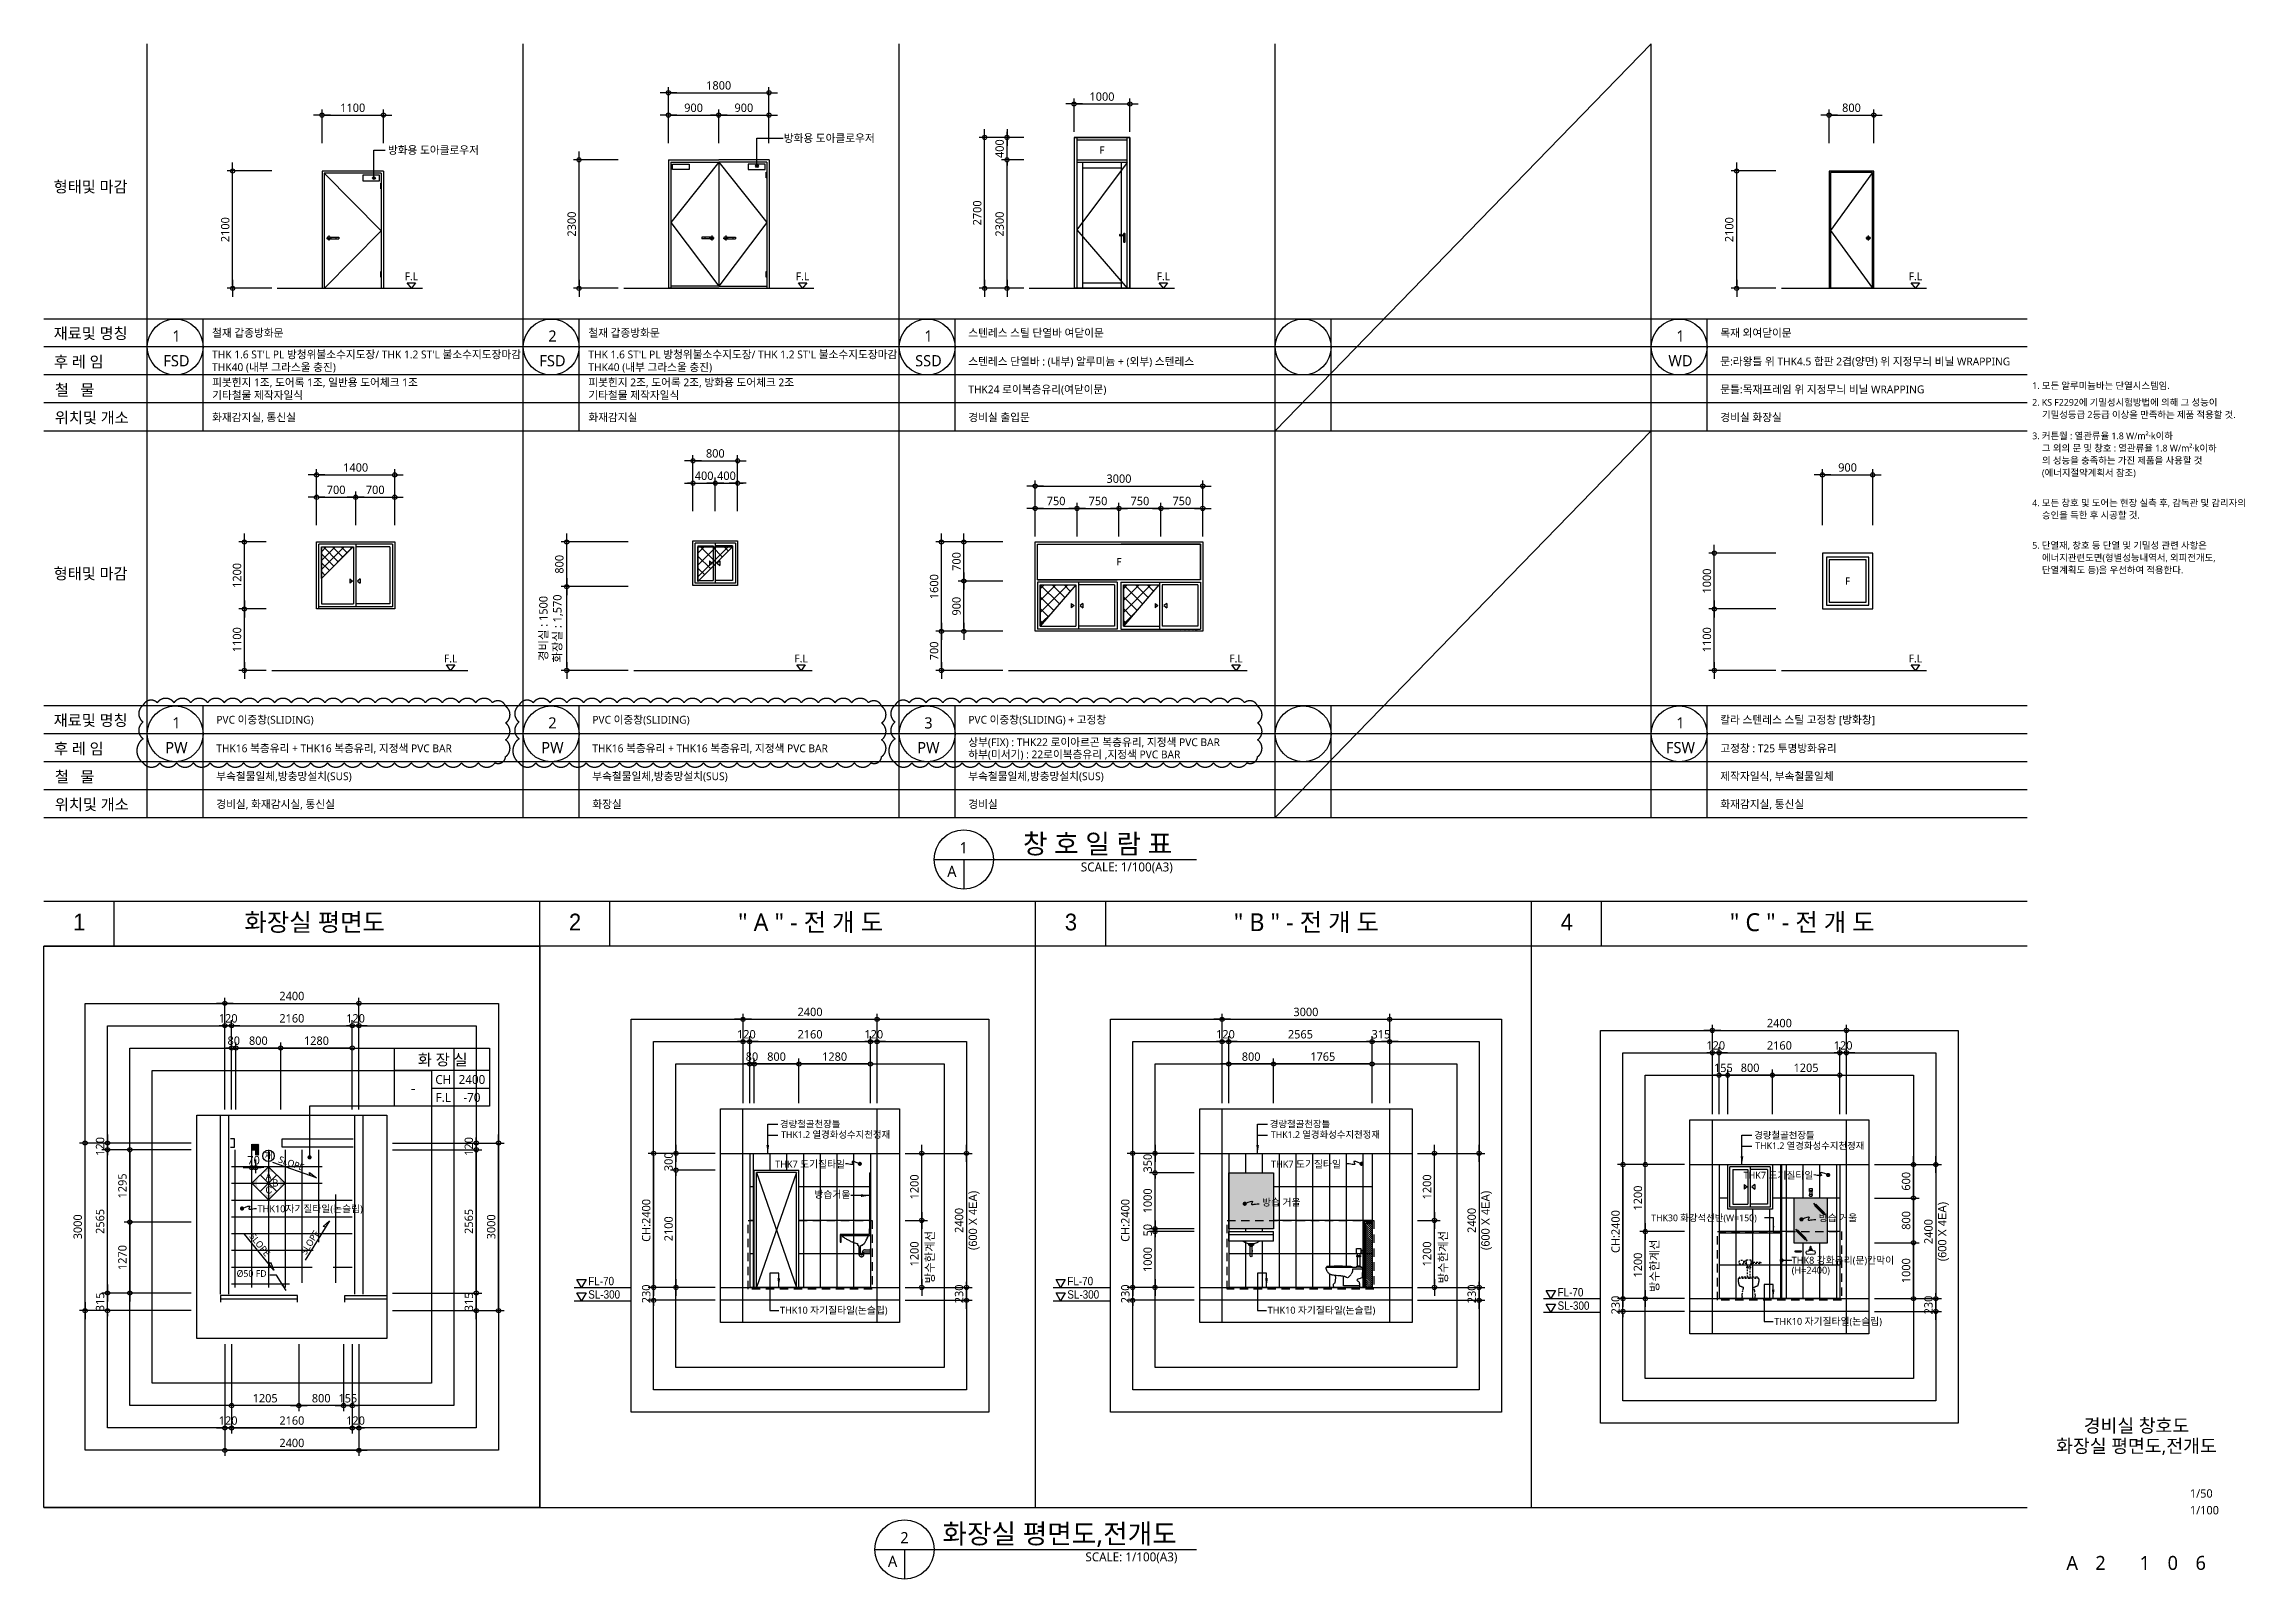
# Model space of a CAD drawing. Header units: millimetres. Extents: x 184384 to 428726, y 73696 to 101396.
# Drawn here: x 389418 to 428726, y 73916 to 101396 of the extents above; entities that cross this region are included whole.
import ezdxf
from ezdxf.enums import TextEntityAlignment as Align

# ---------------------------------------------------------------- set-up
doc = ezdxf.new("R2010")
doc.units = ezdxf.units.MM
doc.header["$LTSCALE"] = 100
doc.header["$MEASUREMENT"] = 0
doc.header["$PDSIZE"] = -10
for name, pattern in [('ACAD_ISO03W100', [30, 12, -18]), ('CEN', [62, 60, -1, 0, -1]), ('HI', [0.35, 0.2, -0.15]), ('HID', [2.5, 1.5, -1]), ('HIDDEN2', [0.1875, 0.125, -0.0625])]:
    doc.linetypes.add(name, pattern=pattern)
doc.layers.get('0').update_dxf_attribs({"linetype": 'CONTINUOUS'})
doc.layers.get('DEFPOINTS').update_dxf_attribs({"color": 171, "linetype": 'CONTINUOUS'})
for name, color, linetype in [('9', 252, 'CONTINUOUS'), ('A-CEN', 1, 'CONTINUOUS'), ('A-DETL-DET1', 6, 'CONTINUOUS'), ('A-DIMS', 7, 'CONTINUOUS'), ('A-DOWIN', 4, 'CONTINUOUS'), ('A-ELEV-ELE6', 6, 'CONTINUOUS'), ('A-FIN2', 8, 'CONTINUOUS'), ('A-FURN', 237, 'CONTINUOUS'), ('A-HAT2', 8, 'CONTINUOUS'), ('A-HID', 8, 'HIDDEN2'), ('A-SYMB', 6, 'CONTINUOUS'), ('A-TEX2', 3, 'CONTINUOUS'), ('A-TEX3', 237, 'CONTINUOUS'), ('A-WALL2', 3, 'CONTINUOUS'), ('AA-DWXM-WIND', 7, 'CONTINUOUS'), ('AA-FIN-LINE', 6, 'CONTINUOUS'), ('AA-TEXT', 7, 'CONTINUOUS'), ('BOX', 7, 'CONTINUOUS'), ('center(창호)', 1, 'CEN'), ('dim0', 7, 'CONTINUOUS'), ('DOOR', 4, 'CONTINUOUS'), ('DOOR 2', 4, 'CONTINUOUS'), ('DOOR-ELE', 252, 'CONTINUOUS'), ('ELE-3', 4, 'CONTINUOUS'), ('ELE-7', 8, 'CONTINUOUS'), ('HAT', 5, 'CONTINUOUS'), ('hatch', 8, 'CONTINUOUS'), ('HATCH_BULE', 5, 'CONTINUOUS'), ('INS', 251, 'CONTINUOUS'), ('LED', 7, 'CONTINUOUS'), ('NDIM', 7, 'CONTINUOUS'), ('OPEN', 1, 'CONTINUOUS'), ('SYM', 7, 'CONTINUOUS'), ('TEX', 3, 'CONTINUOUS'), ('TEXT', 3, 'CONTINUOUS'), ('TEXT(AXIS)', 2, 'CONTINUOUS'), ('TEXT(MIN)', 7, 'CONTINUOUS'), ('TEXT(NOTE小)', 1, 'CONTINUOUS'), ('TEXT(노트)', 7, 'CONTINUOUS'), ('TEXT(실명)', 3, 'CONTINUOUS'), ('TEXT-TITLE', 6, 'CONTINUOUS'), ('TEXT-기입', 6, 'CONTINUOUS'), ('TITLE', 7, 'CONTINUOUS'), ('txt', 3, 'CONTINUOUS'), ('WAL', 3, 'CONTINUOUS'), ('WALL-석고보드', 7, 'CONTINUOUS'), ('WID', 4, 'CONTINUOUS'), ('WIN', 4, 'CONTINUOUS'), ('WIN-G', 252, 'CONTINUOUS')]:
    doc.layers.add(name, color=color, linetype=linetype)
doc.layers.add('VE변경사항적용-20220616', color=10, linetype='CONTINUOUS', plot=False)
doc.styles.add('CGS', font='cgse', dxfattribs={"bigfont": 'cgs'})
doc.styles.add('나눔바른고딕', font='NanumBarunGothic.ttf')
doc.styles.add('돋움', font='')
doc.styles.get('돋움').set_extended_font_data('Dotum')
doc.linetypes.add('BATTING', pattern='A,0.0001,-0.1,[134,ltypeshp.shx,S=0.1,R=0,X=-0.1,Y=0],-0.2,[134,ltypeshp.shx,S=0.1,R=180,X=0.1,Y=0],-0.1', length=0.4001)
doc.dimstyles.new('50 HSSHBY-A1_01', dxfattribs={"dimscale": 50, "dimtxt": 3, "dimasz": 1.5, "dimexe": 2, "dimexo": 3, "dimgap": 1.25, "dimtad": 1, "dimdec": 0, "dimzin": 0, "dimdsep": 46, "dimlunit": 6, "dimtxsty": '돋움', "dimblk": 'Dimdot-A1', "dimcen": 1, "dimdle": 1, "dimclrt": 3, "dimadec": 0, "dimazin": 0, "dimtfac": 1, "dimtdec": 0, "dimtix": 1, "dimtmove": 2, "dimatfit": 3, "dimfxl": 1, "dimtolj": 1, "dimtzin": 0, "dimarcsym": 0})
doc.dimstyles.new('Aec-Arch-M-100', dxfattribs={"dimscale": 100, "dimtxt": 2.5, "dimasz": 1.5, "dimexe": 1.5, "dimexo": 1.5, "dimgap": 0.8, "dimtad": 1, "dimdec": 0, "dimzin": 3, "dimdsep": 46, "dimtxsty": '돋움', "dimblk": 'ARCHTICK', "dimcen": 2.5, "dimazin": 2, "dimtfac": 0.75, "dimtdec": 0, "dimtix": 1, "dimtmove": 2, "dimatfit": 2, "dimfxl": 1, "dimtolj": 1, "dimtzin": 0, "dimarcsym": 0})
doc.dimstyles.new('NDIM 1200', dxfattribs={"dimscale": 500, "dimtxt": 3, "dimasz": 1, "dimexe": 2, "dimexo": 2, "dimgap": 1, "dimtad": 1, "dimdec": 0, "dimdsep": 46, "dimtxsty": 'CGS', "dimblk": 'DOT0', "dimcen": 1, "dimdle": 8, "dimclrd": 2, "dimclre": 2, "dimclrt": 2, "dimadec": 0, "dimazin": 0, "dimtfac": 1, "dimtdec": 0, "dimtix": 1, "dimtmove": 2, "dimatfit": 3, "dimldrblk": 'DOT0', "dimfxl": 1, "dimtolj": 1, "dimtzin": 0, "dimlwd": -1, "dimlwe": -1, "dimarcsym": 0})

msp = doc.modelspace()

# ---------------------------------------------------------------- texts
at = {"layer": 'A-DIMS', "linetype": 'Continuous', "style": '돋움'}
for s, p in [('A', (393382.9, 81054.7)), ('B', (393503, 80941.8)), ('C', (393382.9, 80817.1))]:
    msp.add_text(s, height=130, dxfattribs=at).set_placement(p)
at = {"layer": 'A-DIMS', "linetype": 'Continuous', "char_height": 150, "attachment_point": 5, "rotation": 90, "style": '돋움'}
for insert in [(405283.2, 79678.9), (414470.6, 79678.9), (418252.6, 79523.1)]:
    msp.add_mtext('\\A1;방수한계선', dxfattribs=dict(at, insert=insert))
at = {"layer": 'A-TEX2', "style": '돋움'}
for s, p in [('1', (389940.9, 85527.1)), ('2', (398815.9, 85527.1)), ('3', (407690.9, 85527.1)), ('4', (416565.9, 85527.1))]:
    msp.add_text(s, height=300, dxfattribs=at).set_placement(p)
at = {"layer": 'A-TEX2', "style": '나눔바른고딕'}
for rotation, p in [(340.63017, (393603.7, 81378.6)), (308.93534, (393087.9, 80047.4)), (58.16855, (394107.9, 79710.4))]:
    msp.add_text('SLOPE', height=120, rotation=rotation, dxfattribs=at).set_placement(p)
at = {"layer": 'AA-TEXT', "color": 3, "style": '돋움', "width": 0.9}
for s, p in [('SL-300', (399161.1, 78935.8)), ('FL-70', (399161.1, 79175)), ('SL-300', (407736.1, 78935.8)), ('FL-70', (407736.1, 79175)), ('FL-70', (416511.1, 78975)), ('SL-300', (416511.1, 78735.8))]:
    msp.add_text(s, height=150, dxfattribs=at).set_placement(p)
at = {"layer": 'ELE-7', "style": '나눔바른고딕'}
for s, p in [('화재감지실, 통신실', (392428.4, 94711.3)), ('화재감지실', (399162.8, 94711.3)), ('경비실 출입문', (405963, 94711.3)), ('경비실 화장실', (419423, 94711.3)), ('경비실, 화재감시실, 통신실', (392503, 87786.3)), ('화장실', (399233, 87786.3)), ('경비실', (405963, 87786.3)), ('화재감지실, 통신실', (419423, 87786.3))]:
    msp.add_text(s, height=140, dxfattribs=at).set_placement(p, align=Align.MIDDLE_LEFT)
at = {"layer": 'NDIM', "ltscale": 0.4, "char_height": 150, "attachment_point": 5, "rotation": 90, "style": '돋움'}
for insert in [(406067, 80335.8), (415242, 80335.8), (423417, 80135.8)]:
    msp.add_mtext('\\A1;(600 X 4EA)', dxfattribs=dict(at, insert=insert))
at = {"layer": 'TEX', "style": '나눔바른고딕'}
for p in [(395875.7, 97164.5), (402876.2, 97164.5), (409335.7, 97164.5), (422795.7, 97164.5), (396578.1, 90324.8), (402851.2, 90324.8), (410635.4, 90324.8), (422795.7, 90324.8)]:
    msp.add_text('F.L', height=140, dxfattribs=at).set_placement(p)
at = {"layer": 'TEXT', "style": '나눔바른고딕'}
for s, height, p in [('1', 200, (391790, 96166.6)), ('2', 200, (398520, 96166.6)), ('1', 200, (405250, 96166.6)), ('1', 200, (418710, 96166.6)), ('FSD', 200, (391790, 95724.5)), ('FSD', 200, (398520, 95724.5)), ('SSD', 200, (405250, 95724.5)), ('WD', 200, (418710, 95724.5)), ('1', 200, (391790, 89241.6)), ('2', 200, (398520, 89241.6)), ('3', 200, (405250, 89241.6)), ('1', 200, (418710, 89241.6)), ('PW', 200, (391790, 88799.5)), ('PW', 200, (398520, 88799.5)), ('PW', 200, (405250, 88799.5)), ('FSW', 200, (418710, 88799.5)), ('화장실 평면도', 320, (394264.9, 85673.9)), ('" A " - 전 개 도', 320, (403139.9, 85673.9)), ('" B " - 전 개 도', 320, (412014.9, 85673.9)), ('" C " - 전 개 도', 320, (420889.9, 85673.9))]:
    msp.add_text(s, height=height, dxfattribs=at).set_placement(p, align=Align.MIDDLE_CENTER)
for s, p in [('창 호 일 람 표', (409612.2, 86901.9)), ('화장실 평면도,전개도', (409694.4, 74551.9))]:
    msp.add_text(s, height=350, dxfattribs=at).set_placement(p, align=Align.RIGHT)
for s, p in [('1', (405881.2, 87007.9)), ('A', (405669, 86583.7)), ('2', (404820.6, 74657.9)), ('A', (404608.4, 74233.7))]:
    msp.add_text(s, height=200, dxfattribs=at).set_placement(p, align=Align.MIDDLE)
for p in [(409623.2, 86742.8), (409705.5, 74392.8)]:
    msp.add_text('SCALE: 1/100(A3)', height=160, dxfattribs=at).set_placement(p, align=Align.TOP_RIGHT)
at = {"layer": 'TEXT(MIN)', "style": '나눔바른고딕'}
for s, p in [('1. 모든 알루미늄바는 단열시스템임.', (425006.2, 95279.6)), ('2. KS F2292에 기밀성시험방법에 의해 그 성능이', (425006.2, 94979.6)), ('기밀성등급 2등급 이상을 만족하는 제품 적용할 것.', (425180.2, 94759.6)), ('3. 커튼월 : 열관류율 1.8 W/m²·k이하', (425006.2, 94379.6)), ('그 외의 문 및 창호 : 열관류율 1.8 W/m²·k이하', (425180.2, 94159.6)), ('의 성능을 충족하는 가진 제품을 사용할 것', (425180.2, 93939.6)), ('(에너지절약계획서 참조)', (425180.2, 93719.6)), ('4. 모든 창호 및 도어는 현장 실측 후, 감독관 및 감리자의', (425006.2, 93179.6)), ('승인을 득한 후 시공할 것.', (425180.2, 92959.6)), ('5. 단열재, 창호 등 단열 및 기밀성 관련 사항은', (425006.2, 92419.6)), ('에너지관련도면(형별성능내역서, 외피전개도,', (425180.2, 92199.6)), ('단열계획도 등)을 우선하여 적용한다.', (425180.2, 91979.6)), ('경량철골천장틀', (402592.9, 82060.6)), ('THK1.2 열경화성수지천정재', (402613, 81872.6)), ('경량철골천장틀', (411359.7, 82060.6)), ('THK1.2 열경화성수지천정재', (411379.8, 81872.6)), ('경량철골천장틀', (420029.7, 81860.6)), ('THK1.2 열경화성수지천정재', (420049.7, 81672.6)), ('Ø50 FD', (392866.6, 79385.3))]:
    msp.add_text(s, height=120, dxfattribs=at).set_placement(p, align=Align.MIDDLE_LEFT)
msp.add_text('THK30 화강석선반(W=150)', height=120, rotation=360, dxfattribs=at).set_placement((418186.8, 80381.5), align=Align.MIDDLE_LEFT)
at = {"layer": 'TEXT(NOTE小)', "style": '나눔바른고딕'}
msp.add_text('재', height=110, dxfattribs=at).set_placement((393438.8, 81495.8), align=Align.MIDDLE_CENTER)
at = {"layer": 'TEXT(노트)', "style": '나눔바른고딕'}
for s, p in [('THK7 도기질타일', (402505.2, 81344.1)), ('THK7 도기질타일', (411380.2, 81344.1)), ('THK7 도기질타일', (419837.3, 81144.1)), ('THK10자기질타일(논슬립)', (393241.8, 80544.6)), ('방습 거울', (411221.6, 80660)), ('THK8 강화유리(문)칸막이', (420700.9, 79621.8)), ('(H=2400)', (420700.9, 79444.4)), ('THK10 자기질타일(논슬립)', (402591.6, 78728.3)), ('THK10 자기질타일(논슬립)', (411321.6, 78728.3)), ('THK10 자기질타일(논슬립)', (420390, 78528.3))]:
    msp.add_text(s, height=125, dxfattribs=at).set_placement(p, align=Align.MIDDLE_LEFT)
msp.add_text('방습거울', height=125, dxfattribs=at).set_placement((403530.2, 80801.6), align=Align.MIDDLE_CENTER)
msp.add_text('방습 거울', height=125, rotation=360, dxfattribs=at).set_placement((421186.6, 80380.9), align=Align.MIDDLE_LEFT)
at = {"layer": 'TEXT(실명)', "style": '나눔바른고딕'}
for s, height, p in [('화 장 실', 200, (396555.9, 83214.2)), ('2400', 160, (397078.9, 82858.4)), ('-', 200, (396028.5, 82703.5)), ('-70', 160, (397078.9, 82538.4))]:
    msp.add_text(s, height=height, dxfattribs=at).set_placement(p, align=Align.MIDDLE)
at = {"layer": 'TEXT-TITLE', "style": '나눔바른고딕'}
for s, p in [('경비실 창호도', (426872, 76542.3)), ('화장실 평면도,전개도', (426872, 76178))]:
    msp.add_text(s, height=240, dxfattribs=at).set_placement(p, align=Align.CENTER)
at = {"layer": 'TEXT-기입', "style": '나눔바른고딕'}
for s, p in [('방화용 도아클로우저', (395575.2, 99495.7)), ('방화용 도아클로우저', (402660, 99709.3)), ('철재 갑종방화문', (392428.4, 96222.9)), ('철재 갑종방화문', (399162.8, 96222.9)), ('스텐레스 스틸 단열바 여닫이문', (405963, 96222.9)), ('목재 외여닫이문', (419423, 96222.9)), ("THK 1.6 ST'L PL 방청위불소수지도장/ THK 1.2 ST'L 불소수지도장마감", (392428.4, 95836.8)), ("THK 1.6 ST'L PL 방청위불소수지도장/ THK 1.2 ST'L 불소수지도장마감", (399162.8, 95836.8)), ('THK40 (내부 그라스울 충진)', (392428.4, 95609.6)), ('THK40 (내부 그라스울 충진)', (399162.8, 95609.6)), ('스텐레스 단열바 : (내부) 알루미늄 + (외부) 스텐레스', (405963, 95711.3)), ('문:라왕틀 위 THK4.5 합판 2겹(양면) 위 지정무늬 비닐 WRAPPING', (419423, 95711.3)), ('피봇힌지 1조, 도어록 1조, 일반용 도어체크 1조', (392428.4, 95336.8)), ('기타철물 제작자일식', (392428.4, 95109.6)), ('피봇힌지 2조, 도어록 2조, 방화용 도어체크 2조', (399162.8, 95336.8)), ('기타철물 제작자일식', (399162.8, 95109.6)), ('THK24 로이복층유리(여닫이문)', (405963, 95211.3)), ('문틀:목재프레임 위 지정무늬 비닐 WRAPPING', (419423, 95211.3)), ('PVC 이중창(SLIDING)', (392503, 89297.9)), ('PVC 이중창(SLIDING)', (399233, 89297.9)), ('PVC 이중창(SLIDING) + 고정창', (405963, 89297.9)), ('칼라 스텐레스 스틸 고정창 [방화창]', (419423, 89297.9)), ('THK16 복층유리 + THK16 복층유리, 지정색 PVC BAR', (392503, 88786.3)), ('THK16 복층유리 + THK16 복층유리, 지정색 PVC BAR', (399233, 88786.3)), ('상부(FIX) : THK22 로이아르곤 복층유리, 지정색 PVC BAR', (405963, 88895.5)), ('고정창 : T25 투명방화유리', (419423, 88786.3)), ('하부(미서기) : 22로이복층유리 ,지정색 PVC BAR', (405963, 88677.1)), ('부속철물일체,방충망설치(SUS)', (392503, 88286.3)), ('부속철물일체,방충망설치(SUS)', (399233, 88286.3)), ('부속철물일체,방충망설치(SUS)', (405963, 88286.3)), ('제작자일식, 부속철물일체', (419423, 88286.3))]:
    msp.add_text(s, height=140, dxfattribs=at).set_placement(p, align=Align.MIDDLE_LEFT)
for s, p in [('1/50', (427828.3, 75328.5)), ('1/100', (427828.3, 75028.5))]:
    msp.add_text(s, height=150, dxfattribs=at).set_placement(p, align=Align.BOTTOM_LEFT)
for s, p in [('A', (425722, 74204.8)), ('2', (426228.3, 74204.8)), ('1', (427022, 74204.8)), ('0', (427522, 74204.8)), ('6', (428022, 74204.8))]:
    msp.add_text(s, height=250, dxfattribs=at).set_placement(p, align=Align.MIDDLE_CENTER)
at = {"layer": 'txt', "style": '나눔바른고딕'}
for s, p in [('형태및 마감', (389593, 98739)), ('재료및 명칭', (389593, 96114)), ('후 레 임', (389598.8, 95606.4)), ('철   물', (389615.1, 95102.5)), ('위치및 개소', (389613.9, 94605.7)), ('형태및 마감', (389593, 91814)), ('재료및 명칭', (389593, 89189)), ('후 레 임', (389598.8, 88681.4)), ('철   물', (389615.1, 88177.5)), ('위치및 개소', (389613.9, 87680.7))]:
    msp.add_text(s, height=200, dxfattribs=at).set_placement(p)

# ---------------------------------------------------------------- blocks, each defined once
blk = doc.blocks.new('DOT0')
blk.add_line((-3, 0), (3, 0))
at = {"color": 6}
blk.add_circle((0, 0), 0.75, dxfattribs=at)
blk = doc.blocks.new('*D147')
at = {"layer": 'DEFPOINTS', "color": 0, "ltscale": 0.4, "transparency": 16777216}
for p in [(408856, 100321), (407856, 99721), (408856, 99721)]:
    blk.add_point(p, dxfattribs=at)
at = {"layer": 'NDIM', "ltscale": 0.4, "transparency": 16777216}
for p, q in [((407856, 99821), (407856, 100421)), ((407906, 100321), (408806, 100321)), ((408856, 99821), (408856, 100421))]:
    blk.add_line(p, q, dxfattribs=at)
at = {"layer": 'NDIM', "ltscale": 0.4, "transparency": 16777216, "xscale": 50, "yscale": 50, "zscale": 50, "rotation": 180}
blk.add_blockref('DOT0', (407856, 100321), dxfattribs=at)
at = {"layer": 'NDIM', "ltscale": 0.4, "transparency": 16777216, "xscale": 50, "yscale": 50, "zscale": 50}
blk.add_blockref('DOT0', (408856, 100321), dxfattribs=at)
at = {"layer": 'NDIM', "ltscale": 0.4, "transparency": 16777216, "insert": (408356, 100452), "char_height": 150, "attachment_point": 5, "style": '나눔바른고딕'}
blk.add_mtext('\\A1;1000', dxfattribs=at)
blk = doc.blocks.new('*D148')
at = {"layer": 'DEFPOINTS', "color": 0, "ltscale": 0.4, "transparency": 16777216}
for p in [(406256, 99721), (407056, 99721), (407056, 97021)]:
    blk.add_point(p, dxfattribs=at)
at = {"layer": 'NDIM', "ltscale": 0.4, "transparency": 16777216}
for p, q in [((406956, 99721), (406156, 99721)), ((406256, 97071), (406256, 99671)), ((406956, 97021), (406156, 97021))]:
    blk.add_line(p, q, dxfattribs=at)
at = {"layer": 'NDIM', "ltscale": 0.4, "transparency": 16777216, "xscale": 50, "yscale": 50, "zscale": 50}
for p, rotation in [((406256, 99721), 90), ((406256, 97021), 270)]:
    blk.add_blockref('DOT0', p, dxfattribs=dict(at, rotation=rotation))
at = {"layer": 'NDIM', "ltscale": 0.4, "transparency": 16777216, "insert": (406124, 98371), "char_height": 150, "attachment_point": 5, "rotation": 90, "style": '나눔바른고딕'}
blk.add_mtext('\\A1;2700', dxfattribs=at)
blk = doc.blocks.new('A$C085C0424')
at = {"layer": 'DOOR', "ltscale": 1000}
for p, q in [((0, 2700), (1000, 2700)), ((0, 2700), (0, 0)), ((950, 2650), (50, 2650)), ((1000, 2700), (1000, 0)), ((50, 2300), (950, 2300)), ((950, 2250), (50, 2250)), ((1000, 0), (0, 0))]:
    blk.add_line(p, q, dxfattribs=at)
for points in [[(50, 2700), (50, 0)], [(950, 0), (950, 2700)]]:
    blk.add_lwpolyline(points, dxfattribs=at)
at = {"layer": 'DOOR 2', "color": 8}
for p, q in [((950, 2250), (50, 1050)), ((50, 1050), (950, 0))]:
    blk.add_line(p, q, dxfattribs=at)
at = {"layer": 'DOOR-ELE', "color": 5}
for p, q in [((150, 2250), (150, 0)), ((850, 2150), (150, 2150)), ((850, 0), (850, 2250)), ((825, 962), (900, 956)), ((825, 938), (900, 944)), ((887, 973), (887, 957)), ((887, 943), (887, 832)), ((892, 973), (892, 957)), ((892, 943), (892, 832)), ((905, 981), (895, 981)), ((905, 976), (895, 976)), ((895, 829), (905, 829)), ((895, 824), (905, 824)), ((908, 832), (908, 973)), ((913, 832), (913, 973)), ((150, 100), (850, 100))]:
    blk.add_line(p, q, dxfattribs=at)
for radius in [5, 3]:
    blk.add_circle((900, 838), radius, dxfattribs=at)
for centre, radius, start, end in [((824, 950), 12, 85.4426, 274.5574), ((895, 973), 8, 90, 180), ((895, 832), 8, 180, 270), ((895, 973), 3, 90, 180), ((895, 832), 3, 180, 270), ((900, 950), 6, 270, 90), ((905, 973), 8, 0, 90), ((905, 973), 3, 0, 90), ((905, 832), 3, 270, 0), ((905, 832), 8, 270, 0)]:
    blk.add_arc(centre, radius, start, end, dxfattribs=at)
at = {"layer": 'ELE-3', "ltscale": 1000}
blk.add_lwpolyline([(1000, 2700), (0, 2700), (0, 0), (1000, 0)], close=True, dxfattribs=at)
at = {"layer": 'OPEN', "ltscale": 1000}
blk.add_lwpolyline([(950, 2250), (50, 1050), (950, 0)], dxfattribs=at)
blk = doc.blocks.new('*D149')
at = {"layer": 'DEFPOINTS', "color": 0, "ltscale": 0.4, "transparency": 16777216}
for p in [(406656, 99321), (407056, 99321), (407056, 97021)]:
    blk.add_point(p, dxfattribs=at)
at = {"layer": 'NDIM', "ltscale": 0.4, "transparency": 16777216}
for p, q in [((406956, 99321), (406556, 99321)), ((406656, 97071), (406656, 99271)), ((406956, 97021), (406556, 97021))]:
    blk.add_line(p, q, dxfattribs=at)
at = {"layer": 'NDIM', "ltscale": 0.4, "transparency": 16777216, "xscale": 50, "yscale": 50, "zscale": 50}
for p, rotation in [((406656, 99321), 90), ((406656, 97021), 270)]:
    blk.add_blockref('DOT0', p, dxfattribs=dict(at, rotation=rotation))
at = {"layer": 'NDIM', "ltscale": 0.4, "transparency": 16777216, "insert": (406524, 98171), "char_height": 150, "attachment_point": 5, "rotation": 90, "style": '나눔바른고딕'}
blk.add_mtext('\\A1;2300', dxfattribs=at)
blk = doc.blocks.new('*D150')
at = {"layer": 'DEFPOINTS', "color": 0, "ltscale": 0.4, "transparency": 16777216}
for p in [(406656, 99721), (407056, 99721), (407056, 99321)]:
    blk.add_point(p, dxfattribs=at)
at = {"layer": 'NDIM', "ltscale": 0.4, "transparency": 16777216}
for p, q in [((406956, 99721), (406556, 99721)), ((406656, 99771), (406656, 99821)), ((406656, 99321), (406656, 99721)), ((406956, 99321), (406556, 99321)), ((406656, 99271), (406656, 99221))]:
    blk.add_line(p, q, dxfattribs=at)
at = {"layer": 'NDIM', "ltscale": 0.4, "transparency": 16777216, "xscale": 50, "yscale": 50, "zscale": 50}
for p, rotation in [((406656, 99721), 270), ((406656, 99321), 90)]:
    blk.add_blockref('DOT0', p, dxfattribs=dict(at, rotation=rotation))
at = {"layer": 'NDIM', "ltscale": 0.4, "transparency": 16777216, "insert": (406524, 99521), "char_height": 150, "attachment_point": 5, "rotation": 90, "style": '나눔바른고딕'}
blk.add_mtext('\\A1;400', dxfattribs=at)
blk = doc.blocks.new('*D151')
at = {"layer": 'DEFPOINTS', "color": 0, "ltscale": 0.4, "transparency": 16777216}
for p in [(395496, 100121), (394396, 99521), (395496, 99521)]:
    blk.add_point(p, dxfattribs=at)
at = {"layer": 'NDIM', "ltscale": 0.4, "transparency": 16777216}
for p, q in [((394396, 99621), (394396, 100221)), ((394446, 100121), (395446, 100121)), ((395496, 99621), (395496, 100221))]:
    blk.add_line(p, q, dxfattribs=at)
at = {"layer": 'NDIM', "ltscale": 0.4, "transparency": 16777216, "xscale": 50, "yscale": 50, "zscale": 50, "rotation": 180}
blk.add_blockref('DOT0', (394396, 100121), dxfattribs=at)
at = {"layer": 'NDIM', "ltscale": 0.4, "transparency": 16777216, "xscale": 50, "yscale": 50, "zscale": 50}
blk.add_blockref('DOT0', (395496, 100121), dxfattribs=at)
at = {"layer": 'NDIM', "ltscale": 0.4, "transparency": 16777216, "insert": (394946, 100252), "char_height": 150, "attachment_point": 5, "style": '나눔바른고딕'}
blk.add_mtext('\\A1;1100', dxfattribs=at)
blk = doc.blocks.new('*D152')
at = {"layer": 'DEFPOINTS', "color": 0, "ltscale": 0.4, "transparency": 16777216}
for p in [(392796, 99121), (393596, 99121), (393596, 97021)]:
    blk.add_point(p, dxfattribs=at)
at = {"layer": 'NDIM', "ltscale": 0.4, "transparency": 16777216}
for p, q in [((393496, 99121), (392696, 99121)), ((392796, 97071), (392796, 99071)), ((393496, 97021), (392696, 97021))]:
    blk.add_line(p, q, dxfattribs=at)
at = {"layer": 'NDIM', "ltscale": 0.4, "transparency": 16777216, "xscale": 50, "yscale": 50, "zscale": 50}
for p, rotation in [((392796, 99121), 90), ((392796, 97021), 270)]:
    blk.add_blockref('DOT0', p, dxfattribs=dict(at, rotation=rotation))
at = {"layer": 'NDIM', "ltscale": 0.4, "transparency": 16777216, "insert": (392664, 98071), "char_height": 150, "attachment_point": 5, "rotation": 90, "style": '나눔바른고딕'}
blk.add_mtext('\\A1;2100', dxfattribs=at)
blk = doc.blocks.new('*D153')
at = {"layer": 'DEFPOINTS', "color": 0, "ltscale": 0.4, "transparency": 16777216}
for p in [(422171, 100121), (421371, 99521), (422171, 99521)]:
    blk.add_point(p, dxfattribs=at)
at = {"layer": 'NDIM', "ltscale": 0.4, "transparency": 16777216}
for p, q in [((421371, 99621), (421371, 100221)), ((421421, 100121), (422121, 100121)), ((422171, 99621), (422171, 100221))]:
    blk.add_line(p, q, dxfattribs=at)
at = {"layer": 'NDIM', "ltscale": 0.4, "transparency": 16777216, "xscale": 50, "yscale": 50, "zscale": 50, "rotation": 180}
blk.add_blockref('DOT0', (421371, 100121), dxfattribs=at)
at = {"layer": 'NDIM', "ltscale": 0.4, "transparency": 16777216, "xscale": 50, "yscale": 50, "zscale": 50}
blk.add_blockref('DOT0', (422171, 100121), dxfattribs=at)
at = {"layer": 'NDIM', "ltscale": 0.4, "transparency": 16777216, "insert": (421771, 100252), "char_height": 150, "attachment_point": 5, "style": '나눔바른고딕'}
blk.add_mtext('\\A1;800', dxfattribs=at)
blk = doc.blocks.new('*D154')
at = {"layer": 'DEFPOINTS', "color": 0, "ltscale": 0.4, "transparency": 16777216}
for p in [(419716, 99121), (420516, 99121), (420516, 97021)]:
    blk.add_point(p, dxfattribs=at)
at = {"layer": 'NDIM', "ltscale": 0.4, "transparency": 16777216}
for p, q in [((420416, 99121), (419616, 99121)), ((419716, 97071), (419716, 99071)), ((420416, 97021), (419616, 97021))]:
    blk.add_line(p, q, dxfattribs=at)
at = {"layer": 'NDIM', "ltscale": 0.4, "transparency": 16777216, "xscale": 50, "yscale": 50, "zscale": 50}
for p, rotation in [((419716, 99121), 90), ((419716, 97021), 270)]:
    blk.add_blockref('DOT0', p, dxfattribs=dict(at, rotation=rotation))
at = {"layer": 'NDIM', "ltscale": 0.4, "transparency": 16777216, "insert": (419584, 98071), "char_height": 150, "attachment_point": 5, "rotation": 90, "style": '나눔바른고딕'}
blk.add_mtext('\\A1;2100', dxfattribs=at)
blk = doc.blocks.new('*D155')
at = {"layer": 'DEFPOINTS', "color": 0, "ltscale": 0.4, "transparency": 16777216}
for p in [(419316, 92281), (420516, 92281), (420516, 91281)]:
    blk.add_point(p, dxfattribs=at)
at = {"layer": 'NDIM', "ltscale": 0.4, "transparency": 16777216}
for p, q in [((420416, 92281), (419216, 92281)), ((419316, 91331), (419316, 92231)), ((420416, 91281), (419216, 91281))]:
    blk.add_line(p, q, dxfattribs=at)
at = {"layer": 'NDIM', "ltscale": 0.4, "transparency": 16777216, "xscale": 50, "yscale": 50, "zscale": 50}
for p, rotation in [((419316, 92281), 90), ((419316, 91281), 270)]:
    blk.add_blockref('DOT0', p, dxfattribs=dict(at, rotation=rotation))
at = {"layer": 'NDIM', "ltscale": 0.4, "transparency": 16777216, "insert": (419184, 91781), "char_height": 150, "attachment_point": 5, "rotation": 90, "style": '나눔바른고딕'}
blk.add_mtext('\\A1;1000', dxfattribs=at)
blk = doc.blocks.new('*D156')
at = {"layer": 'DEFPOINTS', "color": 0, "ltscale": 0.4, "transparency": 16777216}
for p in [(422151, 93681), (421251, 92681), (422151, 92681)]:
    blk.add_point(p, dxfattribs=at)
at = {"layer": 'NDIM', "ltscale": 0.4, "transparency": 16777216}
for p, q in [((421251, 92781), (421251, 93781)), ((421301, 93681), (422101, 93681)), ((422151, 92781), (422151, 93781))]:
    blk.add_line(p, q, dxfattribs=at)
at = {"layer": 'NDIM', "ltscale": 0.4, "transparency": 16777216, "xscale": 50, "yscale": 50, "zscale": 50, "rotation": 180}
blk.add_blockref('DOT0', (421251, 93681), dxfattribs=at)
at = {"layer": 'NDIM', "ltscale": 0.4, "transparency": 16777216, "xscale": 50, "yscale": 50, "zscale": 50}
blk.add_blockref('DOT0', (422151, 93681), dxfattribs=at)
at = {"layer": 'NDIM', "ltscale": 0.4, "transparency": 16777216, "insert": (421701, 93813), "char_height": 150, "attachment_point": 5, "style": '나눔바른고딕'}
blk.add_mtext('\\A1;900', dxfattribs=at)
blk = doc.blocks.new('*D157')
at = {"layer": 'DEFPOINTS', "color": 0, "ltscale": 0.4, "transparency": 16777216}
for p in [(419316, 91281), (420516, 91281), (420516, 90181)]:
    blk.add_point(p, dxfattribs=at)
at = {"layer": 'NDIM', "ltscale": 0.4, "transparency": 16777216}
for p, q in [((420416, 91281), (419216, 91281)), ((419316, 90231), (419316, 91231)), ((420416, 90181), (419216, 90181))]:
    blk.add_line(p, q, dxfattribs=at)
at = {"layer": 'NDIM', "ltscale": 0.4, "transparency": 16777216, "xscale": 50, "yscale": 50, "zscale": 50}
for p, rotation in [((419316, 91281), 90), ((419316, 90181), 270)]:
    blk.add_blockref('DOT0', p, dxfattribs=dict(at, rotation=rotation))
at = {"layer": 'NDIM', "ltscale": 0.4, "transparency": 16777216, "insert": (419184, 90731), "char_height": 150, "attachment_point": 5, "rotation": 90, "style": '나눔바른고딕'}
blk.add_mtext('\\A1;1100', dxfattribs=at)
blk = doc.blocks.new('*D158')
at = {"layer": 'DEFPOINTS', "color": 0, "ltscale": 0.4, "transparency": 16777216}
for p in [(398776, 92481), (399976, 92481), (399976, 91681)]:
    blk.add_point(p, dxfattribs=at)
at = {"layer": 'NDIM', "ltscale": 0.4, "transparency": 16777216}
for p, q in [((399876, 92481), (398676, 92481)), ((398776, 91731), (398776, 92431)), ((399876, 91681), (398676, 91681))]:
    blk.add_line(p, q, dxfattribs=at)
at = {"layer": 'NDIM', "ltscale": 0.4, "transparency": 16777216, "xscale": 50, "yscale": 50, "zscale": 50}
for p, rotation in [((398776, 92481), 90), ((398776, 91681), 270)]:
    blk.add_blockref('DOT0', p, dxfattribs=dict(at, rotation=rotation))
at = {"layer": 'NDIM', "ltscale": 0.4, "transparency": 16777216, "insert": (398644, 92081), "char_height": 150, "attachment_point": 5, "rotation": 90, "style": '나눔바른고딕'}
blk.add_mtext('\\A1;800', dxfattribs=at)
blk = doc.blocks.new('*D159')
at = {"layer": 'DEFPOINTS', "color": 0, "ltscale": 0.4, "transparency": 16777216}
for p in [(401835, 93933), (401035, 92933), (401835, 92933)]:
    blk.add_point(p, dxfattribs=at)
at = {"layer": 'NDIM', "ltscale": 0.4, "transparency": 16777216}
for p, q in [((401035, 93033), (401035, 94033)), ((401835, 93033), (401835, 94033)), ((401085, 93933), (401785, 93933))]:
    blk.add_line(p, q, dxfattribs=at)
at = {"layer": 'NDIM', "ltscale": 0.4, "transparency": 16777216, "xscale": 50, "yscale": 50, "zscale": 50, "rotation": 180}
blk.add_blockref('DOT0', (401035, 93933), dxfattribs=at)
at = {"layer": 'NDIM', "ltscale": 0.4, "transparency": 16777216, "xscale": 50, "yscale": 50, "zscale": 50}
blk.add_blockref('DOT0', (401835, 93933), dxfattribs=at)
at = {"layer": 'NDIM', "ltscale": 0.4, "transparency": 16777216, "insert": (401435, 94065), "char_height": 150, "attachment_point": 5, "style": '나눔바른고딕'}
blk.add_mtext('\\A1;800', dxfattribs=at)
blk = doc.blocks.new('*D160')
at = {"layer": 'DEFPOINTS', "color": 0, "ltscale": 0.4, "transparency": 16777216}
for p in [(401435, 93533), (401035, 92933), (401435, 92933)]:
    blk.add_point(p, dxfattribs=at)
at = {"layer": 'NDIM', "ltscale": 0.4, "transparency": 16777216}
for p, q in [((401035, 93033), (401035, 93633)), ((401435, 93033), (401435, 93633)), ((400985, 93533), (400935, 93533)), ((401035, 93533), (401435, 93533)), ((401485, 93533), (401535, 93533))]:
    blk.add_line(p, q, dxfattribs=at)
at = {"layer": 'NDIM', "ltscale": 0.4, "transparency": 16777216, "xscale": 50, "yscale": 50, "zscale": 50}
blk.add_blockref('DOT0', (401035, 93533), dxfattribs=at)
at = {"layer": 'NDIM', "ltscale": 0.4, "transparency": 16777216, "xscale": 50, "yscale": 50, "zscale": 50, "rotation": 180}
blk.add_blockref('DOT0', (401435, 93533), dxfattribs=at)
at = {"layer": 'NDIM', "ltscale": 0.4, "transparency": 16777216, "insert": (401235, 93665), "char_height": 150, "attachment_point": 5, "style": '나눔바른고딕'}
blk.add_mtext('\\A1;400', dxfattribs=at)
blk = doc.blocks.new('*D161')
at = {"layer": 'DEFPOINTS', "color": 0, "ltscale": 0.4, "transparency": 16777216}
for p in [(401835, 93533), (401435, 92933), (401835, 92933)]:
    blk.add_point(p, dxfattribs=at)
at = {"layer": 'NDIM', "ltscale": 0.4, "transparency": 16777216}
for p, q in [((401435, 93033), (401435, 93633)), ((401835, 93033), (401835, 93633)), ((401385, 93533), (401335, 93533)), ((401435, 93533), (401835, 93533)), ((401885, 93533), (401935, 93533))]:
    blk.add_line(p, q, dxfattribs=at)
at = {"layer": 'NDIM', "ltscale": 0.4, "transparency": 16777216, "xscale": 50, "yscale": 50, "zscale": 50}
blk.add_blockref('DOT0', (401435, 93533), dxfattribs=at)
at = {"layer": 'NDIM', "ltscale": 0.4, "transparency": 16777216, "xscale": 50, "yscale": 50, "zscale": 50, "rotation": 180}
blk.add_blockref('DOT0', (401835, 93533), dxfattribs=at)
at = {"layer": 'NDIM', "ltscale": 0.4, "transparency": 16777216, "insert": (401635, 93665), "char_height": 150, "attachment_point": 5, "style": '나눔바른고딕'}
blk.add_mtext('\\A1;400', dxfattribs=at)
blk = doc.blocks.new('*D162')
at = {"layer": 'DEFPOINTS', "color": 0, "ltscale": 0.4, "transparency": 16777216}
for p in [(398776, 91681), (399976, 91681), (399976, 90181)]:
    blk.add_point(p, dxfattribs=at)
at = {"layer": 'NDIM', "ltscale": 0.4, "transparency": 16777216}
for p, q in [((399876, 91681), (398676, 91681)), ((398776, 90231), (398776, 91631)), ((399876, 90181), (398676, 90181))]:
    blk.add_line(p, q, dxfattribs=at)
at = {"layer": 'NDIM', "ltscale": 0.4, "transparency": 16777216, "xscale": 50, "yscale": 50, "zscale": 50}
for p, rotation in [((398776, 91681), 90), ((398776, 90181), 270)]:
    blk.add_blockref('DOT0', p, dxfattribs=dict(at, rotation=rotation))
at = {"layer": 'NDIM', "ltscale": 0.4, "transparency": 16777216, "insert": (398496, 90931), "char_height": 150, "attachment_point": 5, "rotation": 90, "style": '나눔바른고딕'}
blk.add_mtext('\\A1;경비실 : 1500\\P화장실 : 1,570', dxfattribs=at)
blk = doc.blocks.new('*D163')
at = {"layer": 'DEFPOINTS', "color": 0, "ltscale": 0.4, "transparency": 16777216}
for p in [(393006, 92481), (393498, 92481), (393498, 91281)]:
    blk.add_point(p, dxfattribs=at)
at = {"layer": 'NDIM', "ltscale": 0.4, "transparency": 16777216}
for p, q in [((393398, 92481), (392906, 92481)), ((393006, 91331), (393006, 92431)), ((393398, 91281), (392906, 91281))]:
    blk.add_line(p, q, dxfattribs=at)
at = {"layer": 'NDIM', "ltscale": 0.4, "transparency": 16777216, "xscale": 50, "yscale": 50, "zscale": 50}
for p, rotation in [((393006, 92481), 90), ((393006, 91281), 270)]:
    blk.add_blockref('DOT0', p, dxfattribs=dict(at, rotation=rotation))
at = {"layer": 'NDIM', "ltscale": 0.4, "transparency": 16777216, "insert": (392875, 91881), "char_height": 150, "attachment_point": 5, "rotation": 90, "style": '나눔바른고딕'}
blk.add_mtext('\\A1;1200', dxfattribs=at)
blk = doc.blocks.new('*D164')
at = {"layer": 'DEFPOINTS', "color": 0, "ltscale": 0.4, "transparency": 16777216}
for p in [(394998, 93281), (394298, 92681), (394998, 92681)]:
    blk.add_point(p, dxfattribs=at)
at = {"layer": 'NDIM', "ltscale": 0.4, "transparency": 16777216}
for p, q in [((394298, 92781), (394298, 93381)), ((394348, 93281), (394948, 93281)), ((394998, 92781), (394998, 93381))]:
    blk.add_line(p, q, dxfattribs=at)
at = {"layer": 'NDIM', "ltscale": 0.4, "transparency": 16777216, "xscale": 50, "yscale": 50, "zscale": 50, "rotation": 180}
blk.add_blockref('DOT0', (394298, 93281), dxfattribs=at)
at = {"layer": 'NDIM', "ltscale": 0.4, "transparency": 16777216, "xscale": 50, "yscale": 50, "zscale": 50}
blk.add_blockref('DOT0', (394998, 93281), dxfattribs=at)
at = {"layer": 'NDIM', "ltscale": 0.4, "transparency": 16777216, "insert": (394648, 93413), "char_height": 150, "attachment_point": 5, "style": '나눔바른고딕'}
blk.add_mtext('\\A1;700', dxfattribs=at)
blk = doc.blocks.new('*D165')
at = {"layer": 'DEFPOINTS', "color": 0, "ltscale": 0.4, "transparency": 16777216}
for p in [(395698, 93681), (394298, 92681), (395698, 92681)]:
    blk.add_point(p, dxfattribs=at)
at = {"layer": 'NDIM', "ltscale": 0.4, "transparency": 16777216}
for p, q in [((394298, 92781), (394298, 93781)), ((394348, 93681), (395648, 93681)), ((395698, 92781), (395698, 93781))]:
    blk.add_line(p, q, dxfattribs=at)
at = {"layer": 'NDIM', "ltscale": 0.4, "transparency": 16777216, "xscale": 50, "yscale": 50, "zscale": 50, "rotation": 180}
blk.add_blockref('DOT0', (394298, 93681), dxfattribs=at)
at = {"layer": 'NDIM', "ltscale": 0.4, "transparency": 16777216, "xscale": 50, "yscale": 50, "zscale": 50}
blk.add_blockref('DOT0', (395698, 93681), dxfattribs=at)
at = {"layer": 'NDIM', "ltscale": 0.4, "transparency": 16777216, "insert": (394998, 93813), "char_height": 150, "attachment_point": 5, "style": '나눔바른고딕'}
blk.add_mtext('\\A1;1400', dxfattribs=at)
blk = doc.blocks.new('*D166')
at = {"layer": 'DEFPOINTS', "color": 0, "ltscale": 0.4, "transparency": 16777216}
for p in [(395698, 93281), (394998, 92681), (395698, 92681)]:
    blk.add_point(p, dxfattribs=at)
at = {"layer": 'NDIM', "ltscale": 0.4, "transparency": 16777216}
for p, q in [((394998, 92781), (394998, 93381)), ((395048, 93281), (395648, 93281)), ((395698, 92781), (395698, 93381))]:
    blk.add_line(p, q, dxfattribs=at)
at = {"layer": 'NDIM', "ltscale": 0.4, "transparency": 16777216, "xscale": 50, "yscale": 50, "zscale": 50, "rotation": 180}
blk.add_blockref('DOT0', (394998, 93281), dxfattribs=at)
at = {"layer": 'NDIM', "ltscale": 0.4, "transparency": 16777216, "xscale": 50, "yscale": 50, "zscale": 50}
blk.add_blockref('DOT0', (395698, 93281), dxfattribs=at)
at = {"layer": 'NDIM', "ltscale": 0.4, "transparency": 16777216, "insert": (395348, 93413), "char_height": 150, "attachment_point": 5, "style": '나눔바른고딕'}
blk.add_mtext('\\A1;700', dxfattribs=at)
blk = doc.blocks.new('A$C5B470B9A')
at = {"layer": 'WIN'}
for p, q in [((0, 1200), (1400, 1200)), ((0, 0), (0, 1200)), ((1400, 1200), (1400, 0)), ((1360, 1160), (40, 1160)), ((40, 0), (40, 1160)), ((700, 1160, 1), (700, 40, 1)), ((1360, 1160), (1360, 40)), ((1400, 0), (0, 0)), ((1360, 40), (40, 40))]:
    blk.add_line(p, q, dxfattribs=at)
at = {"layer": 'WIN-G'}
for p, q in [((90, 1110), (90, 90)), ((90, 1110), (660, 1110, 1)), ((660, 1110, 1), (660, 90, 1)), ((1310, 1110), (700, 1110, 1)), ((1310, 1110), (1310, 90)), ((596, 540, 1), (646, 500, 1)), ((596, 540, 1), (596, 460, 1)), ((646, 500, 1), (596, 460, 1)), ((783, 540, 1), (733, 500, 1)), ((733, 500, 1), (783, 460, 1)), ((783, 540, 1), (783, 460, 1)), ((90, 90), (660, 90, 1)), ((1310, 90), (700, 90, 1))]:
    blk.add_line(p, q, dxfattribs=at)
blk = doc.blocks.new('A$C136344D4')
at = {"layer": 'WIN'}
for p, q in [((0, 1200), (800, 1200)), ((0, 400), (0, 1200)), ((800, 1200), (800, 400)), ((40, 440), (40, 1160)), ((760, 1160), (40, 1160)), ((400, 1160, 1), (400, 440, 1)), ((760, 1160), (760, 440)), ((800, 400), (0, 400)), ((760, 440), (40, 440))]:
    blk.add_line(p, q, dxfattribs=at)
at = {"layer": 'WIN-G'}
for p, q in [((90, 1110), (90, 490)), ((90, 1110), (360, 1110, 1)), ((296, 840, 1), (346, 800, 1)), ((296, 840, 1), (296, 760, 1)), ((346, 800, 1), (296, 760, 1)), ((360, 1110, 1), (360, 490, 1)), ((710, 1110), (400, 1110, 1)), ((483, 840, 1), (433, 800, 1)), ((433, 800, 1), (483, 760, 1)), ((483, 840, 1), (483, 760, 1)), ((710, 1110), (710, 490)), ((90, 490), (360, 490, 1)), ((710, 490), (400, 490, 1))]:
    blk.add_line(p, q, dxfattribs=at)
blk = doc.blocks.new('*D167')
at = {"layer": 'DEFPOINTS', "color": 0, "ltscale": 0.4, "transparency": 16777216}
for p in [(402396, 100521), (400596, 99521), (402396, 99521)]:
    blk.add_point(p, dxfattribs=at)
at = {"layer": 'NDIM', "ltscale": 0.4, "transparency": 16777216}
for p, q in [((400596, 99621), (400596, 100621)), ((400646, 100521), (402346, 100521)), ((402396, 99621), (402396, 100621))]:
    blk.add_line(p, q, dxfattribs=at)
at = {"layer": 'NDIM', "ltscale": 0.4, "transparency": 16777216, "xscale": 50, "yscale": 50, "zscale": 50, "rotation": 180}
blk.add_blockref('DOT0', (400596, 100521), dxfattribs=at)
at = {"layer": 'NDIM', "ltscale": 0.4, "transparency": 16777216, "xscale": 50, "yscale": 50, "zscale": 50}
blk.add_blockref('DOT0', (402396, 100521), dxfattribs=at)
at = {"layer": 'NDIM', "ltscale": 0.4, "transparency": 16777216, "insert": (401496, 100652), "char_height": 150, "attachment_point": 5, "style": '나눔바른고딕'}
blk.add_mtext('\\A1;1800', dxfattribs=at)
blk = doc.blocks.new('*D168')
at = {"layer": 'DEFPOINTS', "color": 0, "ltscale": 0.4, "transparency": 16777216}
for p in [(398996, 99321), (399796, 99321), (399796, 97021)]:
    blk.add_point(p, dxfattribs=at)
at = {"layer": 'NDIM', "ltscale": 0.4, "transparency": 16777216}
for p, q in [((399696, 99321), (398896, 99321)), ((398996, 97071), (398996, 99271)), ((399696, 97021), (398896, 97021))]:
    blk.add_line(p, q, dxfattribs=at)
at = {"layer": 'NDIM', "ltscale": 0.4, "transparency": 16777216, "xscale": 50, "yscale": 50, "zscale": 50}
for p, rotation in [((398996, 99321), 90), ((398996, 97021), 270)]:
    blk.add_blockref('DOT0', p, dxfattribs=dict(at, rotation=rotation))
at = {"layer": 'NDIM', "ltscale": 0.4, "transparency": 16777216, "insert": (398865, 98171), "char_height": 150, "attachment_point": 5, "rotation": 90, "style": '나눔바른고딕'}
blk.add_mtext('\\A1;2300', dxfattribs=at)
blk = doc.blocks.new('*D169')
at = {"layer": 'DEFPOINTS', "color": 0, "ltscale": 0.4, "transparency": 16777216}
for p in [(402396, 100121), (401496, 99521), (402396, 99521)]:
    blk.add_point(p, dxfattribs=at)
at = {"layer": 'NDIM', "ltscale": 0.4, "transparency": 16777216}
for p, q in [((401496, 99621), (401496, 100221)), ((401546, 100121), (402346, 100121)), ((402396, 99621), (402396, 100221))]:
    blk.add_line(p, q, dxfattribs=at)
at = {"layer": 'NDIM', "ltscale": 0.4, "transparency": 16777216, "xscale": 50, "yscale": 50, "zscale": 50, "rotation": 180}
blk.add_blockref('DOT0', (401496, 100121), dxfattribs=at)
at = {"layer": 'NDIM', "ltscale": 0.4, "transparency": 16777216, "xscale": 50, "yscale": 50, "zscale": 50}
blk.add_blockref('DOT0', (402396, 100121), dxfattribs=at)
at = {"layer": 'NDIM', "ltscale": 0.4, "transparency": 16777216, "insert": (401946, 100252), "char_height": 150, "attachment_point": 5, "style": '나눔바른고딕'}
blk.add_mtext('\\A1;900', dxfattribs=at)
blk = doc.blocks.new('*D170')
at = {"layer": 'DEFPOINTS', "color": 0, "ltscale": 0.4, "transparency": 16777216}
for p in [(401496, 100121), (400596, 99521), (401496, 99521)]:
    blk.add_point(p, dxfattribs=at)
at = {"layer": 'NDIM', "ltscale": 0.4, "transparency": 16777216}
for p, q in [((400596, 99621), (400596, 100221)), ((400646, 100121), (401446, 100121)), ((401496, 99621), (401496, 100221))]:
    blk.add_line(p, q, dxfattribs=at)
at = {"layer": 'NDIM', "ltscale": 0.4, "transparency": 16777216, "xscale": 50, "yscale": 50, "zscale": 50, "rotation": 180}
blk.add_blockref('DOT0', (400596, 100121), dxfattribs=at)
at = {"layer": 'NDIM', "ltscale": 0.4, "transparency": 16777216, "xscale": 50, "yscale": 50, "zscale": 50}
blk.add_blockref('DOT0', (401496, 100121), dxfattribs=at)
at = {"layer": 'NDIM', "ltscale": 0.4, "transparency": 16777216, "insert": (401046, 100252), "char_height": 150, "attachment_point": 5, "style": '나눔바른고딕'}
blk.add_mtext('\\A1;900', dxfattribs=at)
blk = doc.blocks.new('A$C28CC4FF9')
at = {"layer": 'center(창호)'}
for p, q in [((820, 900), (730, 900)), ((775, 945), (775, 855)), ((980, 900), (1070, 900)), ((1025, 945), (1025, 855))]:
    blk.add_line(p, q, dxfattribs=at)
at = {"layer": 'DOOR', "ltscale": 1000}
for p, q in [((0, 2300), (0, 0)), ((0, 2300), (900, 2300)), ((40, 2260), (40, 0)), ((40, 2260), (900, 2260)), ((1800, 2300), (900, 2300)), ((900, 2260), (900, 40)), ((1760, 2260), (900, 2260)), ((1760, 2260), (1760, 0)), ((1800, 2300), (1800, 0)), ((900, 0), (0, 0)), ((900, 40), (40, 40)), ((900, 40), (1760, 40)), ((900, 0), (1800, 0))]:
    blk.add_line(p, q, dxfattribs=at)
for centre in [(775, 900), (1025, 900)]:
    blk.add_circle(centre, 30, dxfattribs=at)
at = {"layer": 'DOOR-ELE', "ltscale": 1000}
for p, q in [((749, 915), (600, 915)), ((600, 915), (600, 885)), ((749, 885), (600, 885)), ((650, 915), (650, 885)), ((1051, 915), (1200, 915)), ((1051, 885), (1200, 885)), ((1150, 915), (1150, 885)), ((1200, 915), (1200, 885))]:
    blk.add_line(p, q, dxfattribs=at)
for points in [[(40, 1980), (50, 1980), (50, 2080), (40, 2080)], [(70, 2225), (370, 2225), (370, 2125), (70, 2125)], [(1730, 2225), (1430, 2225), (1430, 2125), (1730, 2125)], [(1760, 1980), (1750, 1980), (1750, 2080), (1760, 2080)], [(40, 200), (50, 200), (50, 300), (40, 300)], [(1760, 200), (1750, 200), (1750, 300), (1760, 300)]]:
    blk.add_lwpolyline(points, close=True, dxfattribs=at)
at = {"layer": 'OPEN', "ltscale": 1000}
for p, q in [((900, 2260), (40, 1180)), ((900, 2260), (1760, 1180)), ((40, 1180), (900, 40)), ((1760, 1180), (900, 40))]:
    blk.add_line(p, q, dxfattribs=at)
blk = doc.blocks.new('A$C68A7729D')
at = {"layer": 'center(창호)'}
for p, q in [((80, 900), (170, 900)), ((125, 945), (125, 855))]:
    blk.add_line(p, q, dxfattribs=at)
at = {"layer": 'DOOR', "ltscale": 1000}
for p, q in [((0, 2100), (0, 0)), ((1100, 2100), (0, 2100)), ((40, 2060), (40, 0)), ((1060, 2060), (40, 2060)), ((1060, 2060), (1060, 0)), ((1100, 2100), (1100, 0)), ((0, 0), (1100, 0))]:
    blk.add_line(p, q, dxfattribs=at)
blk.add_circle((125, 900), 30, dxfattribs=at)
at = {"layer": 'DOOR-ELE', "ltscale": 1000}
for p, q in [((151, 915), (300, 915)), ((151, 885), (300, 885)), ((250, 915), (250, 885)), ((300, 915), (300, 885))]:
    blk.add_line(p, q, dxfattribs=at)
for points in [[(1030, 2025), (730, 2025), (730, 1925), (1030, 1925)], [(1060, 1780), (1050, 1780), (1050, 1880), (1060, 1880)], [(1060, 200), (1050, 200), (1050, 300), (1060, 300)]]:
    blk.add_lwpolyline(points, close=True, dxfattribs=at)
at = {"layer": 'OPEN', "ltscale": 1000}
for p, q in [((40, 2060), (1060, 1030)), ((1060, 1030), (45, 0))]:
    blk.add_line(p, q, dxfattribs=at)
blk = doc.blocks.new('*D171')
at = {"layer": 'DEFPOINTS', "color": 0, "ltscale": 0.4, "transparency": 16777216}
for p in [(405483, 90881), (406683, 90881), (406683, 90181)]:
    blk.add_point(p, dxfattribs=at)
at = {"layer": 'NDIM', "ltscale": 0.4, "transparency": 16777216}
for p, q in [((406583, 90881), (405383, 90881)), ((405483, 90231), (405483, 90831)), ((406583, 90181), (405383, 90181))]:
    blk.add_line(p, q, dxfattribs=at)
at = {"layer": 'NDIM', "ltscale": 0.4, "transparency": 16777216, "xscale": 50, "yscale": 50, "zscale": 50}
for p, rotation in [((405483, 90881), 90), ((405483, 90181), 270)]:
    blk.add_blockref('DOT0', p, dxfattribs=dict(at, rotation=rotation))
at = {"layer": 'NDIM', "ltscale": 0.4, "transparency": 16777216, "insert": (405352, 90531), "char_height": 150, "attachment_point": 5, "rotation": 90, "style": '나눔바른고딕'}
blk.add_mtext('\\A1;700', dxfattribs=at)
blk = doc.blocks.new('*D172')
at = {"layer": 'DEFPOINTS', "color": 0, "ltscale": 0.4, "transparency": 16777216}
for p in [(407910, 93081), (407160, 92481), (407910, 92481)]:
    blk.add_point(p, dxfattribs=at)
at = {"layer": 'NDIM', "ltscale": 0.4, "transparency": 16777216}
for p, q in [((407160, 92581), (407160, 93181)), ((407910, 92581), (407910, 93181)), ((407210, 93081), (407860, 93081))]:
    blk.add_line(p, q, dxfattribs=at)
at = {"layer": 'NDIM', "ltscale": 0.4, "transparency": 16777216, "xscale": 50, "yscale": 50, "zscale": 50, "rotation": 180}
blk.add_blockref('DOT0', (407160, 93081), dxfattribs=at)
at = {"layer": 'NDIM', "ltscale": 0.4, "transparency": 16777216, "xscale": 50, "yscale": 50, "zscale": 50}
blk.add_blockref('DOT0', (407910, 93081), dxfattribs=at)
at = {"layer": 'NDIM', "ltscale": 0.4, "transparency": 16777216, "insert": (407535, 93213), "char_height": 150, "attachment_point": 5, "style": '나눔바른고딕'}
blk.add_mtext('\\A1;750', dxfattribs=at)
blk = doc.blocks.new('*D173')
at = {"layer": 'DEFPOINTS', "color": 0, "ltscale": 0.4, "transparency": 16777216}
for p in [(410160, 93481), (407160, 92481), (410160, 92481)]:
    blk.add_point(p, dxfattribs=at)
at = {"layer": 'NDIM', "ltscale": 0.4, "transparency": 16777216}
for p, q in [((407160, 92581), (407160, 93581)), ((410160, 92581), (410160, 93581)), ((407210, 93481), (410110, 93481))]:
    blk.add_line(p, q, dxfattribs=at)
at = {"layer": 'NDIM', "ltscale": 0.4, "transparency": 16777216, "xscale": 50, "yscale": 50, "zscale": 50, "rotation": 180}
blk.add_blockref('DOT0', (407160, 93481), dxfattribs=at)
at = {"layer": 'NDIM', "ltscale": 0.4, "transparency": 16777216, "xscale": 50, "yscale": 50, "zscale": 50}
blk.add_blockref('DOT0', (410160, 93481), dxfattribs=at)
at = {"layer": 'NDIM', "ltscale": 0.4, "transparency": 16777216, "insert": (408660, 93613), "char_height": 150, "attachment_point": 5, "style": '나눔바른고딕'}
blk.add_mtext('\\A1;3000', dxfattribs=at)
blk = doc.blocks.new('*D174')
at = {"layer": 'DEFPOINTS', "color": 0, "ltscale": 0.4, "transparency": 16777216}
for p in [(408660, 93081), (407910, 92481), (408660, 92481)]:
    blk.add_point(p, dxfattribs=at)
at = {"layer": 'NDIM', "ltscale": 0.4, "transparency": 16777216}
for p, q in [((407910, 92581), (407910, 93181)), ((408660, 92581), (408660, 93181)), ((407960, 93081), (408610, 93081))]:
    blk.add_line(p, q, dxfattribs=at)
at = {"layer": 'NDIM', "ltscale": 0.4, "transparency": 16777216, "xscale": 50, "yscale": 50, "zscale": 50, "rotation": 180}
blk.add_blockref('DOT0', (407910, 93081), dxfattribs=at)
at = {"layer": 'NDIM', "ltscale": 0.4, "transparency": 16777216, "xscale": 50, "yscale": 50, "zscale": 50}
blk.add_blockref('DOT0', (408660, 93081), dxfattribs=at)
at = {"layer": 'NDIM', "ltscale": 0.4, "transparency": 16777216, "insert": (408285, 93213), "char_height": 150, "attachment_point": 5, "style": '나눔바른고딕'}
blk.add_mtext('\\A1;750', dxfattribs=at)
blk = doc.blocks.new('*D175')
at = {"layer": 'DEFPOINTS', "color": 0, "ltscale": 0.4, "transparency": 16777216}
for p in [(405883, 91781), (406683, 91781), (406683, 90881)]:
    blk.add_point(p, dxfattribs=at)
at = {"layer": 'NDIM', "ltscale": 0.4, "transparency": 16777216}
for p, q in [((406583, 91781), (405783, 91781)), ((405883, 90931), (405883, 91731)), ((406583, 90881), (405783, 90881))]:
    blk.add_line(p, q, dxfattribs=at)
at = {"layer": 'NDIM', "ltscale": 0.4, "transparency": 16777216, "xscale": 50, "yscale": 50, "zscale": 50}
for p, rotation in [((405883, 91781), 90), ((405883, 90881), 270)]:
    blk.add_blockref('DOT0', p, dxfattribs=dict(at, rotation=rotation))
at = {"layer": 'NDIM', "ltscale": 0.4, "transparency": 16777216, "insert": (405752, 91331), "char_height": 150, "attachment_point": 5, "rotation": 90, "style": '나눔바른고딕'}
blk.add_mtext('\\A1;900', dxfattribs=at)
blk = doc.blocks.new('*D176')
at = {"layer": 'DEFPOINTS', "color": 0, "ltscale": 0.4, "transparency": 16777216}
for p in [(405883, 92481), (406683, 92481), (406683, 91781)]:
    blk.add_point(p, dxfattribs=at)
at = {"layer": 'NDIM', "ltscale": 0.4, "transparency": 16777216}
for p, q in [((406583, 92481), (405783, 92481)), ((405883, 91831), (405883, 92431)), ((406583, 91781), (405783, 91781))]:
    blk.add_line(p, q, dxfattribs=at)
at = {"layer": 'NDIM', "ltscale": 0.4, "transparency": 16777216, "xscale": 50, "yscale": 50, "zscale": 50}
for p, rotation in [((405883, 92481), 90), ((405883, 91781), 270)]:
    blk.add_blockref('DOT0', p, dxfattribs=dict(at, rotation=rotation))
at = {"layer": 'NDIM', "ltscale": 0.4, "transparency": 16777216, "insert": (405752, 92131), "char_height": 150, "attachment_point": 5, "rotation": 90, "style": '나눔바른고딕'}
blk.add_mtext('\\A1;700', dxfattribs=at)
blk = doc.blocks.new('*D177')
at = {"layer": 'DEFPOINTS', "color": 0, "ltscale": 0.4, "transparency": 16777216}
for p in [(405483, 92481), (406683, 92481), (406683, 90881)]:
    blk.add_point(p, dxfattribs=at)
at = {"layer": 'NDIM', "ltscale": 0.4, "transparency": 16777216}
for p, q in [((406583, 92481), (405383, 92481)), ((405483, 90931), (405483, 92431)), ((406583, 90881), (405383, 90881))]:
    blk.add_line(p, q, dxfattribs=at)
at = {"layer": 'NDIM', "ltscale": 0.4, "transparency": 16777216, "xscale": 50, "yscale": 50, "zscale": 50}
for p, rotation in [((405483, 92481), 90), ((405483, 90881), 270)]:
    blk.add_blockref('DOT0', p, dxfattribs=dict(at, rotation=rotation))
at = {"layer": 'NDIM', "ltscale": 0.4, "transparency": 16777216, "insert": (405352, 91681), "char_height": 150, "attachment_point": 5, "rotation": 90, "style": '나눔바른고딕'}
blk.add_mtext('\\A1;1600', dxfattribs=at)
blk = doc.blocks.new('SDFAWEFA')
at = {"layer": 'WID', "ltscale": 1000}
for p, q in [((40, 1292), (1480, 1292)), ((40, 652), (40, 1292)), ((2960, 1292), (1540, 1292)), ((2960, 652), (2960, 1292)), ((1470, 612), (40, 612)), ((40, 612), (40, -228)), ((775, 612), (775, -228)), ((1470, 612), (1470, -228)), ((1530, 612), (1530, -228)), ((1530, 612), (2960, 612)), ((2225, 612), (2225, -228)), ((2960, 612), (2960, -228)), ((1470, -228), (40, -228)), ((1530, -228), (2960, -228))]:
    blk.add_line(p, q, dxfattribs=at)
for points in [[(0, 1332), (3000, 1332), (3000, -268), (0, -268)], [(40, 1292), (2960, 1292), (2960, 652), (40, 652)]]:
    blk.add_lwpolyline(points, close=True, dxfattribs=at)
for points in [[(40, 652), (1470, 652)], [(2960, 652), (1530, 652)]]:
    blk.add_lwpolyline(points, dxfattribs=at)
at = {"layer": 'WIN-G'}
for p, q in [((90, 562), (90, -178)), ((90, 562), (725, 562)), ((725, 562), (725, -178)), ((1420, 562), (775, 562)), ((1420, 562), (1420, -178)), ((1580, 562), (2225, 562)), ((1580, 562), (1580, -178)), ((2275, 562), (2275, -178)), ((2910, 562), (2275, 562)), ((2910, 562), (2910, -178)), ((645, 232), (695, 192)), ((645, 232), (645, 152)), ((695, 192), (645, 152)), ((855, 232), (805, 192)), ((805, 192), (855, 152)), ((855, 232), (855, 152)), ((2145, 232), (2195, 192)), ((2145, 232), (2145, 152)), ((2195, 192), (2145, 152)), ((2355, 232), (2305, 192)), ((2305, 192), (2355, 152)), ((2355, 232), (2355, 152)), ((90, -178), (725, -178)), ((1420, -178), (775, -178)), ((1580, -178), (2225, -178)), ((2910, -178), (2275, -178))]:
    blk.add_line(p, q, dxfattribs=at)
at = {"layer": 'DEFPOINTS', "style": '나눔바른고딕'}
blk.add_text('AW(3.0X2.0)-미서기+FIX', height=25, dxfattribs=at).set_placement((2546, -258))
blk = doc.blocks.new('*D178')
at = {"layer": 'DEFPOINTS', "color": 0, "ltscale": 0.4, "transparency": 16777216}
for p in [(409410, 93081), (409410, 92481), (410160, 92481)]:
    blk.add_point(p, dxfattribs=at)
at = {"layer": 'NDIM', "ltscale": 0.4, "transparency": 16777216}
for p, q in [((409410, 92581), (409410, 93181)), ((410160, 92581), (410160, 93181)), ((410110, 93081), (409460, 93081))]:
    blk.add_line(p, q, dxfattribs=at)
at = {"layer": 'NDIM', "ltscale": 0.4, "transparency": 16777216, "xscale": 50, "yscale": 50, "zscale": 50, "rotation": 180}
blk.add_blockref('DOT0', (409410, 93081), dxfattribs=at)
at = {"layer": 'NDIM', "ltscale": 0.4, "transparency": 16777216, "xscale": 50, "yscale": 50, "zscale": 50}
blk.add_blockref('DOT0', (410160, 93081), dxfattribs=at)
at = {"layer": 'NDIM', "ltscale": 0.4, "transparency": 16777216, "insert": (409785, 93213), "char_height": 150, "attachment_point": 5, "style": '나눔바른고딕'}
blk.add_mtext('\\A1;750', dxfattribs=at)
blk = doc.blocks.new('*D179')
at = {"layer": 'DEFPOINTS', "color": 0, "ltscale": 0.4, "transparency": 16777216}
for p in [(408660, 93081), (408660, 92481), (409410, 92481)]:
    blk.add_point(p, dxfattribs=at)
at = {"layer": 'NDIM', "ltscale": 0.4, "transparency": 16777216}
for p, q in [((408660, 92581), (408660, 93181)), ((409410, 92581), (409410, 93181)), ((409360, 93081), (408710, 93081))]:
    blk.add_line(p, q, dxfattribs=at)
at = {"layer": 'NDIM', "ltscale": 0.4, "transparency": 16777216, "xscale": 50, "yscale": 50, "zscale": 50, "rotation": 180}
blk.add_blockref('DOT0', (408660, 93081), dxfattribs=at)
at = {"layer": 'NDIM', "ltscale": 0.4, "transparency": 16777216, "xscale": 50, "yscale": 50, "zscale": 50}
blk.add_blockref('DOT0', (409410, 93081), dxfattribs=at)
at = {"layer": 'NDIM', "ltscale": 0.4, "transparency": 16777216, "insert": (409035, 93213), "char_height": 150, "attachment_point": 5, "style": '나눔바른고딕'}
blk.add_mtext('\\A1;750', dxfattribs=at)
blk = doc.blocks.new('*D180')
at = {"layer": 'DEFPOINTS', "color": 0, "ltscale": 0.4, "transparency": 16777216}
for p in [(393006, 91281), (393498, 91281), (393498, 90181)]:
    blk.add_point(p, dxfattribs=at)
at = {"layer": 'NDIM', "ltscale": 0.4, "transparency": 16777216}
for p, q in [((393398, 91281), (392906, 91281)), ((393006, 90231), (393006, 91231)), ((393398, 90181), (392906, 90181))]:
    blk.add_line(p, q, dxfattribs=at)
at = {"layer": 'NDIM', "ltscale": 0.4, "transparency": 16777216, "xscale": 50, "yscale": 50, "zscale": 50}
for p, rotation in [((393006, 91281), 90), ((393006, 90181), 270)]:
    blk.add_blockref('DOT0', p, dxfattribs=dict(at, rotation=rotation))
at = {"layer": 'NDIM', "ltscale": 0.4, "transparency": 16777216, "insert": (392875, 90731), "char_height": 150, "attachment_point": 5, "rotation": 90, "style": '나눔바른고딕'}
blk.add_mtext('\\A1;1100', dxfattribs=at)
blk = doc.blocks.new('*D357')
at = {"layer": 'DEFPOINTS', "color": 0, "ltscale": 0.4, "transparency": 16777216}
for p in [(395056, 84221), (392656, 82221), (395056, 82221)]:
    blk.add_point(p, dxfattribs=at)
at = {"layer": 'NDIM', "ltscale": 0.4, "transparency": 16777216}
for p, q in [((392656, 82321), (392656, 84321)), ((392706, 84221), (395006, 84221)), ((395056, 82321), (395056, 84321))]:
    blk.add_line(p, q, dxfattribs=at)
at = {"layer": 'NDIM', "ltscale": 0.4, "transparency": 16777216, "xscale": 50, "yscale": 50, "zscale": 50, "rotation": 180}
blk.add_blockref('DOT0', (392656, 84221), dxfattribs=at)
at = {"layer": 'NDIM', "ltscale": 0.4, "transparency": 16777216, "xscale": 50, "yscale": 50, "zscale": 50}
blk.add_blockref('DOT0', (395056, 84221), dxfattribs=at)
at = {"layer": 'NDIM', "ltscale": 0.4, "transparency": 16777216, "insert": (393856, 84352), "char_height": 150, "attachment_point": 5, "style": '나눔바른고딕'}
blk.add_mtext('\\A1;2400', dxfattribs=at)
blk = doc.blocks.new('*D358')
at = {"layer": 'DEFPOINTS', "color": 0, "ltscale": 0.4, "transparency": 16777216}
for p in [(393656, 83421), (393656, 82221), (394936, 82221)]:
    blk.add_point(p, dxfattribs=at)
at = {"layer": 'NDIM', "ltscale": 0.4, "transparency": 16777216}
for p, q in [((393656, 82321), (393656, 83521)), ((394886, 83421), (393706, 83421)), ((394936, 82321), (394936, 83521))]:
    blk.add_line(p, q, dxfattribs=at)
at = {"layer": 'NDIM', "ltscale": 0.4, "transparency": 16777216, "xscale": 50, "yscale": 50, "zscale": 50}
for p, rotation in [((393656, 83421), 180.0000000001589), ((394936, 83421), 1.589128828527464e-10)]:
    blk.add_blockref('DOT0', p, dxfattribs=dict(at, rotation=rotation))
at = {"layer": 'NDIM', "ltscale": 0.4, "transparency": 16777216, "insert": (394296, 83552), "char_height": 150, "attachment_point": 5, "style": '나눔바른고딕'}
blk.add_mtext('\\A1;1280', dxfattribs=at)
blk = doc.blocks.new('*D359')
at = {"layer": 'DEFPOINTS', "color": 0, "ltscale": 0.4, "transparency": 16777216}
for p in [(395056, 83821), (394936, 82221), (395056, 82221)]:
    blk.add_point(p, dxfattribs=at)
at = {"layer": 'NDIM', "ltscale": 0.4, "transparency": 16777216}
for p, q in [((394886, 83821), (394836, 83821)), ((394936, 82321), (394936, 83921)), ((394936, 83821), (395056, 83821)), ((395056, 82321), (395056, 83921)), ((395106, 83821), (395156, 83821))]:
    blk.add_line(p, q, dxfattribs=at)
at = {"layer": 'NDIM', "ltscale": 0.4, "transparency": 16777216, "xscale": 50, "yscale": 50, "zscale": 50}
blk.add_blockref('DOT0', (394936, 83821), dxfattribs=at)
at = {"layer": 'NDIM', "ltscale": 0.4, "transparency": 16777216, "xscale": 50, "yscale": 50, "zscale": 50, "rotation": 180}
blk.add_blockref('DOT0', (395056, 83821), dxfattribs=at)
at = {"layer": 'NDIM', "ltscale": 0.4, "transparency": 16777216, "insert": (394996, 83952), "char_height": 150, "attachment_point": 5, "style": '나눔바른고딕'}
blk.add_mtext('\\A1;120', dxfattribs=at)
blk = doc.blocks.new('*D360')
at = {"layer": 'DEFPOINTS', "color": 0, "ltscale": 0.4, "transparency": 16777216}
for p in [(392776, 83821), (392656, 82221), (392776, 82221)]:
    blk.add_point(p, dxfattribs=at)
at = {"layer": 'NDIM', "ltscale": 0.4, "transparency": 16777216}
for p, q in [((392606, 83821), (392556, 83821)), ((392656, 82321), (392656, 83921)), ((392656, 83821), (392776, 83821)), ((392776, 82321), (392776, 83921)), ((392826, 83821), (392876, 83821))]:
    blk.add_line(p, q, dxfattribs=at)
at = {"layer": 'NDIM', "ltscale": 0.4, "transparency": 16777216, "xscale": 50, "yscale": 50, "zscale": 50}
blk.add_blockref('DOT0', (392656, 83821), dxfattribs=at)
at = {"layer": 'NDIM', "ltscale": 0.4, "transparency": 16777216, "xscale": 50, "yscale": 50, "zscale": 50, "rotation": 180}
blk.add_blockref('DOT0', (392776, 83821), dxfattribs=at)
at = {"layer": 'NDIM', "ltscale": 0.4, "transparency": 16777216, "insert": (392716, 83952), "char_height": 150, "attachment_point": 5, "style": '나눔바른고딕'}
blk.add_mtext('\\A1;120', dxfattribs=at)
blk = doc.blocks.new('*D361')
at = {"layer": 'DEFPOINTS', "color": 0, "ltscale": 0.4, "transparency": 16777216}
for p in [(392856, 83421), (392856, 82221), (393656, 82221)]:
    blk.add_point(p, dxfattribs=at)
at = {"layer": 'NDIM', "ltscale": 0.4, "transparency": 16777216}
for p, q in [((392856, 82321), (392856, 83521)), ((393606, 83421), (392906, 83421)), ((393656, 82321), (393656, 83521))]:
    blk.add_line(p, q, dxfattribs=at)
at = {"layer": 'NDIM', "ltscale": 0.4, "transparency": 16777216, "xscale": 50, "yscale": 50, "zscale": 50, "rotation": 180}
blk.add_blockref('DOT0', (392856, 83421), dxfattribs=at)
at = {"layer": 'NDIM', "ltscale": 0.4, "transparency": 16777216, "xscale": 50, "yscale": 50, "zscale": 50}
blk.add_blockref('DOT0', (393656, 83421), dxfattribs=at)
at = {"layer": 'NDIM', "ltscale": 0.4, "transparency": 16777216, "insert": (393256, 83552), "char_height": 150, "attachment_point": 5, "style": '나눔바른고딕'}
blk.add_mtext('\\A1;800', dxfattribs=at)
blk = doc.blocks.new('*D363')
at = {"layer": 'DEFPOINTS', "color": 0, "ltscale": 0.4, "transparency": 16777216}
for p in [(393136, 81528), (393206, 81528), (393136, 81281)]:
    blk.add_point(p, dxfattribs=at)
at = {"layer": 'NDIM', "ltscale": 0.4, "transparency": 16777216}
for p, q in [((393136, 81428), (393136, 81181)), ((393206, 81428), (393206, 81181)), ((393086, 81281), (393036, 81281)), ((393206, 81281), (393136, 81281)), ((393256, 81281), (393306, 81281))]:
    blk.add_line(p, q, dxfattribs=at)
at = {"layer": 'NDIM', "ltscale": 0.4, "transparency": 16777216, "xscale": 50, "yscale": 50, "zscale": 50}
for p, rotation in [((393136, 81281), 359.9999999816572), ((393206, 81281), 179.9999999816572)]:
    blk.add_blockref('DOT0', p, dxfattribs=dict(at, rotation=rotation))
at = {"layer": 'NDIM', "ltscale": 0.4, "transparency": 16777216, "insert": (393171, 81413), "char_height": 150, "attachment_point": 5, "rotation": 360, "style": '나눔바른고딕'}
blk.add_mtext('\\A1;70', dxfattribs=at)
blk = doc.blocks.new('Dimdot-A1')
at = {"layer": 'A-TEX3', "linetype": 'Continuous'}
for p, q in [((-1.23, 0), (1.23, 0)), ((0, -1.23), (0, 1.23))]:
    blk.add_line(p, q, dxfattribs=at)
at = {"layer": 'A-TEX3', "color": 6}
blk.add_circle((0, 0), 0.5, dxfattribs=at)
at = {"layer": 'A-TEX3', "color": 9}
blk.add_circle((0, 0), 0.25, dxfattribs=at)
blk = doc.blocks.new('*D364')
at = {"layer": 'DEFPOINTS', "color": 0, "ltscale": 0.4, "transparency": 16777216}
for p in [(394936, 83821), (392776, 82221), (394936, 82221)]:
    blk.add_point(p, dxfattribs=at)
at = {"layer": 'NDIM', "ltscale": 0.4, "transparency": 16777216}
for p, q in [((392776, 82321), (392776, 83921)), ((392826, 83821), (394886, 83821)), ((394936, 82321), (394936, 83921))]:
    blk.add_line(p, q, dxfattribs=at)
at = {"layer": 'NDIM', "ltscale": 0.4, "transparency": 16777216, "xscale": 50, "yscale": 50, "zscale": 50, "rotation": 180}
blk.add_blockref('DOT0', (392776, 83821), dxfattribs=at)
at = {"layer": 'NDIM', "ltscale": 0.4, "transparency": 16777216, "xscale": 50, "yscale": 50, "zscale": 50}
blk.add_blockref('DOT0', (394936, 83821), dxfattribs=at)
at = {"layer": 'NDIM', "ltscale": 0.4, "transparency": 16777216, "insert": (393856, 83952), "char_height": 150, "attachment_point": 5, "style": '나눔바른고딕'}
blk.add_mtext('\\A1;2160', dxfattribs=at)
blk = doc.blocks.new('*D365')
at = {"layer": 'DEFPOINTS', "color": 0, "ltscale": 0.4, "transparency": 16777216}
for p in [(392776, 83421), (392776, 82221), (392856, 82221)]:
    blk.add_point(p, dxfattribs=at)
at = {"layer": 'NDIM', "ltscale": 0.4, "transparency": 16777216}
for p, q in [((392726, 83421), (392676, 83421)), ((392776, 82321), (392776, 83521)), ((392856, 83421), (392776, 83421)), ((392856, 82321), (392856, 83521)), ((392906, 83421), (392956, 83421))]:
    blk.add_line(p, q, dxfattribs=at)
at = {"layer": 'NDIM', "ltscale": 0.4, "transparency": 16777216, "xscale": 50, "yscale": 50, "zscale": 50}
for p, rotation in [((392776, 83421), 9.48358055990767e-10), ((392856, 83421), 180.0000000009484)]:
    blk.add_blockref('DOT0', p, dxfattribs=dict(at, rotation=rotation))
at = {"layer": 'NDIM', "ltscale": 0.4, "transparency": 16777216, "insert": (392816, 83552), "char_height": 150, "attachment_point": 5, "style": '나눔바른고딕'}
blk.add_mtext('\\A1;80', dxfattribs=at)
blk = doc.blocks.new('*D366')
at = {"layer": 'DEFPOINTS', "color": 0, "ltscale": 0.4, "transparency": 16777216}
for p in [(390156, 81721), (392156, 81721), (392156, 78721)]:
    blk.add_point(p, dxfattribs=at)
at = {"layer": 'NDIM', "ltscale": 0.4, "transparency": 16777216}
for p, q in [((392056, 81721), (390056, 81721)), ((390156, 78771), (390156, 81671)), ((392056, 78721), (390056, 78721))]:
    blk.add_line(p, q, dxfattribs=at)
at = {"layer": 'NDIM', "ltscale": 0.4, "transparency": 16777216, "xscale": 50, "yscale": 50, "zscale": 50}
for p, rotation in [((390156, 81721), 89.99999999999999), ((390156, 78721), 270)]:
    blk.add_blockref('DOT0', p, dxfattribs=dict(at, rotation=rotation))
at = {"layer": 'NDIM', "ltscale": 0.4, "transparency": 16777216, "insert": (390024, 80221), "char_height": 150, "attachment_point": 5, "rotation": 90, "style": '나눔바른고딕'}
blk.add_mtext('\\A1;3000', dxfattribs=at)
blk = doc.blocks.new('*D367')
at = {"layer": 'DEFPOINTS', "color": 0, "ltscale": 0.4, "transparency": 16777216}
for p in [(392156, 81601), (390956, 80306), (392156, 80306)]:
    blk.add_point(p, dxfattribs=at)
at = {"layer": 'NDIM', "ltscale": 0.4, "transparency": 16777216}
for p, q in [((392056, 81601), (390856, 81601)), ((390956, 81551), (390956, 80356)), ((392056, 80306), (390856, 80306))]:
    blk.add_line(p, q, dxfattribs=at)
at = {"layer": 'NDIM', "ltscale": 0.4, "transparency": 16777216, "xscale": 50, "yscale": 50, "zscale": 50}
for p, rotation in [((390956, 81601), 90), ((390956, 80306), 270)]:
    blk.add_blockref('DOT0', p, dxfattribs=dict(at, rotation=rotation))
at = {"layer": 'NDIM', "ltscale": 0.4, "transparency": 16777216, "insert": (390824, 80953), "char_height": 150, "attachment_point": 5, "rotation": 90, "style": '나눔바른고딕'}
blk.add_mtext('\\A1;1295', dxfattribs=at)
blk = doc.blocks.new('*D368')
at = {"layer": 'DEFPOINTS', "color": 0, "ltscale": 0.4, "transparency": 16777216}
for p in [(390556, 81721), (392156, 81721), (392156, 81601)]:
    blk.add_point(p, dxfattribs=at)
at = {"layer": 'NDIM', "ltscale": 0.4, "transparency": 16777216}
for p, q in [((390556, 81771), (390556, 81821)), ((392056, 81721), (390456, 81721)), ((392056, 81601), (390456, 81601)), ((390556, 81601), (390556, 81721)), ((390556, 81551), (390556, 81501))]:
    blk.add_line(p, q, dxfattribs=at)
at = {"layer": 'NDIM', "ltscale": 0.4, "transparency": 16777216, "xscale": 50, "yscale": 50, "zscale": 50}
for p, rotation in [((390556, 81721), 270), ((390556, 81601), 90)]:
    blk.add_blockref('DOT0', p, dxfattribs=dict(at, rotation=rotation))
at = {"layer": 'NDIM', "ltscale": 0.4, "transparency": 16777216, "insert": (390424, 81661), "char_height": 150, "attachment_point": 5, "rotation": 90, "style": '나눔바른고딕'}
blk.add_mtext('\\A1;120', dxfattribs=at)
blk = doc.blocks.new('*D369')
at = {"layer": 'DEFPOINTS', "color": 0, "ltscale": 0.4, "transparency": 16777216}
for p in [(390556, 79036), (392156, 79036), (392156, 78721)]:
    blk.add_point(p, dxfattribs=at)
at = {"layer": 'NDIM', "ltscale": 0.4, "transparency": 16777216}
for p, q in [((392056, 79036), (390456, 79036)), ((390556, 79086), (390556, 79136)), ((390556, 78721), (390556, 79036)), ((392056, 78721), (390456, 78721)), ((390556, 78671), (390556, 78621))]:
    blk.add_line(p, q, dxfattribs=at)
at = {"layer": 'NDIM', "ltscale": 0.4, "transparency": 16777216, "xscale": 50, "yscale": 50, "zscale": 50}
for p, rotation in [((390556, 79036), 270), ((390556, 78721), 90)]:
    blk.add_blockref('DOT0', p, dxfattribs=dict(at, rotation=rotation))
at = {"layer": 'NDIM', "ltscale": 0.4, "transparency": 16777216, "insert": (390424, 78878), "char_height": 150, "attachment_point": 5, "rotation": 90, "style": '나눔바른고딕'}
blk.add_mtext('\\A1;315', dxfattribs=at)
blk = doc.blocks.new('*D370')
at = {"layer": 'DEFPOINTS', "color": 0, "ltscale": 0.4, "transparency": 16777216}
for p in [(392156, 80306), (390956, 79036), (392156, 79036)]:
    blk.add_point(p, dxfattribs=at)
at = {"layer": 'NDIM', "ltscale": 0.4, "transparency": 16777216}
for p, q in [((392056, 80306), (390856, 80306)), ((390956, 80256), (390956, 79086)), ((392056, 79036), (390856, 79036))]:
    blk.add_line(p, q, dxfattribs=at)
at = {"layer": 'NDIM', "ltscale": 0.4, "transparency": 16777216, "xscale": 50, "yscale": 50, "zscale": 50}
for p, rotation in [((390956, 80306), 90), ((390956, 79036), 270)]:
    blk.add_blockref('DOT0', p, dxfattribs=dict(at, rotation=rotation))
at = {"layer": 'NDIM', "ltscale": 0.4, "transparency": 16777216, "insert": (390824, 79671), "char_height": 150, "attachment_point": 5, "rotation": 90, "style": '나눔바른고딕'}
blk.add_mtext('\\A1;1270', dxfattribs=at)
blk = doc.blocks.new('*D371')
at = {"layer": 'DEFPOINTS', "color": 0, "ltscale": 0.4, "transparency": 16777216}
for p in [(390556, 81601), (392156, 81601), (392156, 79036)]:
    blk.add_point(p, dxfattribs=at)
at = {"layer": 'NDIM', "ltscale": 0.4, "transparency": 16777216}
for p, q in [((392056, 81601), (390456, 81601)), ((390556, 79086), (390556, 81551)), ((392056, 79036), (390456, 79036))]:
    blk.add_line(p, q, dxfattribs=at)
at = {"layer": 'NDIM', "ltscale": 0.4, "transparency": 16777216, "xscale": 50, "yscale": 50, "zscale": 50}
for p, rotation in [((390556, 81601), 89.99999999999999), ((390556, 79036), 270)]:
    blk.add_blockref('DOT0', p, dxfattribs=dict(at, rotation=rotation))
at = {"layer": 'NDIM', "ltscale": 0.4, "transparency": 16777216, "insert": (390424, 80318), "char_height": 150, "attachment_point": 5, "rotation": 90, "style": '나눔바른고딕'}
blk.add_mtext('\\A1;2565', dxfattribs=at)
blk = doc.blocks.new('*D372')
at = {"layer": 'DEFPOINTS', "color": 0, "ltscale": 0.4, "transparency": 16777216}
for p in [(395556, 81721), (397556, 81721), (395556, 78721)]:
    blk.add_point(p, dxfattribs=at)
at = {"layer": 'NDIM', "ltscale": 0.4, "transparency": 16777216}
for p, q in [((395656, 81721), (397656, 81721)), ((397556, 78771), (397556, 81671)), ((395656, 78721), (397656, 78721))]:
    blk.add_line(p, q, dxfattribs=at)
at = {"layer": 'NDIM', "ltscale": 0.4, "transparency": 16777216, "xscale": 50, "yscale": 50, "zscale": 50}
for p, rotation in [((397556, 81721), 89.99999999999999), ((397556, 78721), 270)]:
    blk.add_blockref('DOT0', p, dxfattribs=dict(at, rotation=rotation))
at = {"layer": 'NDIM', "ltscale": 0.4, "transparency": 16777216, "insert": (397424, 80221), "char_height": 150, "attachment_point": 5, "rotation": 90, "style": '나눔바른고딕'}
blk.add_mtext('\\A1;3000', dxfattribs=at)
blk = doc.blocks.new('*D373')
at = {"layer": 'DEFPOINTS', "color": 0, "ltscale": 0.4, "transparency": 16777216}
for p in [(395556, 81721), (395556, 81601), (397156, 81721)]:
    blk.add_point(p, dxfattribs=at)
at = {"layer": 'NDIM', "ltscale": 0.4, "transparency": 16777216}
for p, q in [((397156, 81771), (397156, 81821)), ((395656, 81721), (397256, 81721)), ((395656, 81601), (397256, 81601)), ((397156, 81601), (397156, 81721)), ((397156, 81551), (397156, 81501))]:
    blk.add_line(p, q, dxfattribs=at)
at = {"layer": 'NDIM', "ltscale": 0.4, "transparency": 16777216, "xscale": 50, "yscale": 50, "zscale": 50}
for p, rotation in [((397156, 81721), 270), ((397156, 81601), 90)]:
    blk.add_blockref('DOT0', p, dxfattribs=dict(at, rotation=rotation))
at = {"layer": 'NDIM', "ltscale": 0.4, "transparency": 16777216, "insert": (397024, 81661), "char_height": 150, "attachment_point": 5, "rotation": 90, "style": '나눔바른고딕'}
blk.add_mtext('\\A1;120', dxfattribs=at)
blk = doc.blocks.new('*D374')
at = {"layer": 'DEFPOINTS', "color": 0, "ltscale": 0.4, "transparency": 16777216}
for p in [(395556, 79036), (397156, 79036), (395556, 78721)]:
    blk.add_point(p, dxfattribs=at)
at = {"layer": 'NDIM', "ltscale": 0.4, "transparency": 16777216}
for p, q in [((395656, 79036), (397256, 79036)), ((397156, 79086), (397156, 79136)), ((397156, 78721), (397156, 79036)), ((395656, 78721), (397256, 78721)), ((397156, 78671), (397156, 78621))]:
    blk.add_line(p, q, dxfattribs=at)
at = {"layer": 'NDIM', "ltscale": 0.4, "transparency": 16777216, "xscale": 50, "yscale": 50, "zscale": 50}
for p, rotation in [((397156, 79036), 270), ((397156, 78721), 90)]:
    blk.add_blockref('DOT0', p, dxfattribs=dict(at, rotation=rotation))
at = {"layer": 'NDIM', "ltscale": 0.4, "transparency": 16777216, "insert": (397024, 78878), "char_height": 150, "attachment_point": 5, "rotation": 90, "style": '나눔바른고딕'}
blk.add_mtext('\\A1;315', dxfattribs=at)
blk = doc.blocks.new('*D375')
at = {"layer": 'DEFPOINTS', "color": 0, "ltscale": 0.4, "transparency": 16777216}
for p in [(395556, 81601), (397156, 81601), (395556, 79036)]:
    blk.add_point(p, dxfattribs=at)
at = {"layer": 'NDIM', "ltscale": 0.4, "transparency": 16777216}
for p, q in [((395656, 81601), (397256, 81601)), ((397156, 79086), (397156, 81551)), ((395656, 79036), (397256, 79036))]:
    blk.add_line(p, q, dxfattribs=at)
at = {"layer": 'NDIM', "ltscale": 0.4, "transparency": 16777216, "xscale": 50, "yscale": 50, "zscale": 50}
for p, rotation in [((397156, 81601), 89.99999999999999), ((397156, 79036), 270)]:
    blk.add_blockref('DOT0', p, dxfattribs=dict(at, rotation=rotation))
at = {"layer": 'NDIM', "ltscale": 0.4, "transparency": 16777216, "insert": (397024, 80318), "char_height": 150, "attachment_point": 5, "rotation": 90, "style": '나눔바른고딕'}
blk.add_mtext('\\A1;2565', dxfattribs=at)
blk = doc.blocks.new('*D376')
at = {"layer": 'DEFPOINTS', "color": 0, "ltscale": 0.4, "transparency": 16777216}
for p in [(392656, 78221), (395056, 78221), (395056, 76221)]:
    blk.add_point(p, dxfattribs=at)
at = {"layer": 'NDIM', "ltscale": 0.4, "transparency": 16777216}
for p, q in [((392656, 78121), (392656, 76121)), ((395056, 78121), (395056, 76121)), ((392706, 76221), (395006, 76221))]:
    blk.add_line(p, q, dxfattribs=at)
at = {"layer": 'NDIM', "ltscale": 0.4, "transparency": 16777216, "xscale": 50, "yscale": 50, "zscale": 50, "rotation": 180}
blk.add_blockref('DOT0', (392656, 76221), dxfattribs=at)
at = {"layer": 'NDIM', "ltscale": 0.4, "transparency": 16777216, "xscale": 50, "yscale": 50, "zscale": 50}
blk.add_blockref('DOT0', (395056, 76221), dxfattribs=at)
at = {"layer": 'NDIM', "ltscale": 0.4, "transparency": 16777216, "insert": (393856, 76352), "char_height": 150, "attachment_point": 5, "style": '나눔바른고딕'}
blk.add_mtext('\\A1;2400', dxfattribs=at)
blk = doc.blocks.new('*D377')
at = {"layer": 'DEFPOINTS', "color": 0, "ltscale": 0.4, "transparency": 16777216}
for p in [(394781, 78221), (394936, 78221), (394781, 77021)]:
    blk.add_point(p, dxfattribs=at)
at = {"layer": 'NDIM', "ltscale": 0.4, "transparency": 16777216}
for p, q in [((394781, 78121), (394781, 76921)), ((394936, 78121), (394936, 76921)), ((394731, 77021), (394681, 77021)), ((394936, 77021), (394781, 77021)), ((394986, 77021), (395036, 77021))]:
    blk.add_line(p, q, dxfattribs=at)
at = {"layer": 'NDIM', "ltscale": 0.4, "transparency": 16777216, "xscale": 50, "yscale": 50, "zscale": 50}
for p, rotation in [((394781, 77021), 359.9999999986875), ((394936, 77021), 179.9999999986875)]:
    blk.add_blockref('DOT0', p, dxfattribs=dict(at, rotation=rotation))
at = {"layer": 'NDIM', "ltscale": 0.4, "transparency": 16777216, "insert": (394858, 77151), "char_height": 150, "attachment_point": 5, "rotation": 360, "style": '나눔바른고딕'}
blk.add_mtext('\\A1;155', dxfattribs=at)
blk = doc.blocks.new('*D378')
at = {"layer": 'DEFPOINTS', "color": 0, "ltscale": 0.4, "transparency": 16777216}
for p in [(394936, 78221), (395056, 78221), (395056, 76621)]:
    blk.add_point(p, dxfattribs=at)
at = {"layer": 'NDIM', "ltscale": 0.4, "transparency": 16777216}
for p, q in [((394936, 78121), (394936, 76521)), ((395056, 78121), (395056, 76521)), ((394886, 76621), (394836, 76621)), ((394936, 76621), (395056, 76621)), ((395106, 76621), (395156, 76621))]:
    blk.add_line(p, q, dxfattribs=at)
at = {"layer": 'NDIM', "ltscale": 0.4, "transparency": 16777216, "xscale": 50, "yscale": 50, "zscale": 50}
blk.add_blockref('DOT0', (394936, 76621), dxfattribs=at)
at = {"layer": 'NDIM', "ltscale": 0.4, "transparency": 16777216, "xscale": 50, "yscale": 50, "zscale": 50, "rotation": 180}
blk.add_blockref('DOT0', (395056, 76621), dxfattribs=at)
at = {"layer": 'NDIM', "ltscale": 0.4, "transparency": 16777216, "insert": (394996, 76752), "char_height": 150, "attachment_point": 5, "style": '나눔바른고딕'}
blk.add_mtext('\\A1;120', dxfattribs=at)
blk = doc.blocks.new('*D379')
at = {"layer": 'DEFPOINTS', "color": 0, "ltscale": 0.4, "transparency": 16777216}
for p in [(392656, 78221), (392776, 78221), (392776, 76621)]:
    blk.add_point(p, dxfattribs=at)
at = {"layer": 'NDIM', "ltscale": 0.4, "transparency": 16777216}
for p, q in [((392656, 78121), (392656, 76521)), ((392776, 78121), (392776, 76521)), ((392606, 76621), (392556, 76621)), ((392656, 76621), (392776, 76621)), ((392826, 76621), (392876, 76621))]:
    blk.add_line(p, q, dxfattribs=at)
at = {"layer": 'NDIM', "ltscale": 0.4, "transparency": 16777216, "xscale": 50, "yscale": 50, "zscale": 50}
blk.add_blockref('DOT0', (392656, 76621), dxfattribs=at)
at = {"layer": 'NDIM', "ltscale": 0.4, "transparency": 16777216, "xscale": 50, "yscale": 50, "zscale": 50, "rotation": 180}
blk.add_blockref('DOT0', (392776, 76621), dxfattribs=at)
at = {"layer": 'NDIM', "ltscale": 0.4, "transparency": 16777216, "insert": (392716, 76752), "char_height": 150, "attachment_point": 5, "style": '나눔바른고딕'}
blk.add_mtext('\\A1;120', dxfattribs=at)
blk = doc.blocks.new('*D380')
at = {"layer": 'DEFPOINTS', "color": 0, "ltscale": 0.4, "transparency": 16777216}
for p in [(393981, 78221), (394781, 78221), (393981, 77021)]:
    blk.add_point(p, dxfattribs=at)
at = {"layer": 'NDIM', "ltscale": 0.4, "transparency": 16777216}
for p, q in [((393981, 78121), (393981, 76921)), ((394781, 78121), (394781, 76921)), ((394731, 77021), (394031, 77021))]:
    blk.add_line(p, q, dxfattribs=at)
at = {"layer": 'NDIM', "ltscale": 0.4, "transparency": 16777216, "xscale": 50, "yscale": 50, "zscale": 50, "rotation": 180}
blk.add_blockref('DOT0', (393981, 77021), dxfattribs=at)
at = {"layer": 'NDIM', "ltscale": 0.4, "transparency": 16777216, "xscale": 50, "yscale": 50, "zscale": 50}
blk.add_blockref('DOT0', (394781, 77021), dxfattribs=at)
at = {"layer": 'NDIM', "ltscale": 0.4, "transparency": 16777216, "insert": (394381, 77152), "char_height": 150, "attachment_point": 5, "style": '나눔바른고딕'}
blk.add_mtext('\\A1;800', dxfattribs=at)
blk = doc.blocks.new('*D382')
at = {"layer": 'DEFPOINTS', "color": 0, "ltscale": 0.4, "transparency": 16777216}
for p in [(392776, 78221), (394936, 78221), (394936, 76621)]:
    blk.add_point(p, dxfattribs=at)
at = {"layer": 'NDIM', "ltscale": 0.4, "transparency": 16777216}
for p, q in [((392776, 78121), (392776, 76521)), ((394936, 78121), (394936, 76521)), ((392826, 76621), (394886, 76621))]:
    blk.add_line(p, q, dxfattribs=at)
at = {"layer": 'NDIM', "ltscale": 0.4, "transparency": 16777216, "xscale": 50, "yscale": 50, "zscale": 50, "rotation": 180}
blk.add_blockref('DOT0', (392776, 76621), dxfattribs=at)
at = {"layer": 'NDIM', "ltscale": 0.4, "transparency": 16777216, "xscale": 50, "yscale": 50, "zscale": 50}
blk.add_blockref('DOT0', (394936, 76621), dxfattribs=at)
at = {"layer": 'NDIM', "ltscale": 0.4, "transparency": 16777216, "insert": (393856, 76752), "char_height": 150, "attachment_point": 5, "style": '나눔바른고딕'}
blk.add_mtext('\\A1;2160', dxfattribs=at)
blk = doc.blocks.new('*D381')
at = {"layer": 'DEFPOINTS', "color": 0, "ltscale": 0.4, "transparency": 16777216}
for p in [(392776, 78221), (393981, 78221), (392776, 77021)]:
    blk.add_point(p, dxfattribs=at)
at = {"layer": 'NDIM', "ltscale": 0.4, "transparency": 16777216}
for p, q in [((392776, 78121), (392776, 76921)), ((393981, 78121), (393981, 76921)), ((393931, 77021), (392826, 77021))]:
    blk.add_line(p, q, dxfattribs=at)
at = {"layer": 'NDIM', "ltscale": 0.4, "transparency": 16777216, "xscale": 50, "yscale": 50, "zscale": 50}
for p, rotation in [((392776, 77021), 179.9999999999364), ((393981, 77021), 359.9999999999363)]:
    blk.add_blockref('DOT0', p, dxfattribs=dict(at, rotation=rotation))
at = {"layer": 'NDIM', "ltscale": 0.4, "transparency": 16777216, "insert": (393378, 77152), "char_height": 150, "attachment_point": 5, "style": '나눔바른고딕'}
blk.add_mtext('\\A1;1205', dxfattribs=at)
blk = doc.blocks.new('A$C51E23882')
at = {"layer": 'TITLE'}
blk.add_lwpolyline([(8500, 0), (0, 0), (0, 5200), (8500, 5200)], close=True, dxfattribs=at)
for points in [[(8500, 3200), (0, 3200)], [(3300, 3200), (3300, 0)], [(5300, 3200), (5300, 0)], [(3300, 1600), (8500, 1600)]]:
    blk.add_lwpolyline(points, dxfattribs=at)
at = {"layer": 'TITLE', "style": '나눔바른고딕'}
for s, p in [('CH', (4352, 2378)), ('F.L', (4352, 778))]:
    blk.add_text(s, height=800, dxfattribs=at).set_placement(p, align=Align.MIDDLE)
blk = doc.blocks.new('*D383')
at = {"layer": 'DEFPOINTS', "color": 0, "ltscale": 0.4, "transparency": 16777216}
for p in [(401531, 81536), (400331, 79136), (401531, 79136)]:
    blk.add_point(p, dxfattribs=at)
at = {"layer": 'NDIM', "ltscale": 0.4, "transparency": 16777216}
for p, q in [((401431, 81536), (400231, 81536)), ((400331, 81486), (400331, 79186)), ((401431, 79136), (400231, 79136))]:
    blk.add_line(p, q, dxfattribs=at)
at = {"layer": 'NDIM', "ltscale": 0.4, "transparency": 16777216, "xscale": 50, "yscale": 50, "zscale": 50}
for p, rotation in [((400331, 81536), 90), ((400331, 79136), 270)]:
    blk.add_blockref('DOT0', p, dxfattribs=dict(at, rotation=rotation))
at = {"layer": 'NDIM', "ltscale": 0.4, "transparency": 16777216, "insert": (400199, 80336), "char_height": 150, "attachment_point": 5, "rotation": 90, "style": '나눔바른고딕'}
blk.add_mtext('\\A1;CH:2400', dxfattribs=at)
blk = doc.blocks.new('*D384')
at = {"layer": 'DEFPOINTS', "color": 0, "ltscale": 0.4, "transparency": 16777216}
for p in [(400331, 79136), (401531, 79136), (401531, 78906)]:
    blk.add_point(p, dxfattribs=at)
at = {"layer": 'NDIM', "ltscale": 0.4, "transparency": 16777216}
for p, q in [((401431, 79136), (400231, 79136)), ((400331, 79186), (400331, 79236)), ((400331, 78906), (400331, 79136)), ((401431, 78906), (400231, 78906)), ((400331, 78856), (400331, 78806))]:
    blk.add_line(p, q, dxfattribs=at)
at = {"layer": 'NDIM', "ltscale": 0.4, "transparency": 16777216, "xscale": 50, "yscale": 50, "zscale": 50}
for p, rotation in [((400331, 79136), 270), ((400331, 78906), 90)]:
    blk.add_blockref('DOT0', p, dxfattribs=dict(at, rotation=rotation))
at = {"layer": 'NDIM', "ltscale": 0.4, "transparency": 16777216, "insert": (400199, 79021), "char_height": 150, "attachment_point": 5, "rotation": 90, "style": '나눔바른고딕'}
blk.add_mtext('\\A1;230', dxfattribs=at)
blk = doc.blocks.new('*D385')
at = {"layer": 'DEFPOINTS', "color": 0, "ltscale": 0.4, "transparency": 16777216}
for p in [(404731, 80336), (405131, 80336), (404731, 79136)]:
    blk.add_point(p, dxfattribs=at)
at = {"layer": 'NDIM', "ltscale": 0.4, "transparency": 16777216}
for p, q in [((404831, 80336), (405231, 80336)), ((405131, 79186), (405131, 80286)), ((404831, 79136), (405231, 79136))]:
    blk.add_line(p, q, dxfattribs=at)
at = {"layer": 'NDIM', "ltscale": 0.4, "transparency": 16777216, "xscale": 50, "yscale": 50, "zscale": 50}
for p, rotation in [((405131, 80336), 90), ((405131, 79136), 270)]:
    blk.add_blockref('DOT0', p, dxfattribs=dict(at, rotation=rotation))
at = {"layer": 'NDIM', "ltscale": 0.4, "transparency": 16777216, "insert": (404999, 79736), "char_height": 150, "attachment_point": 5, "rotation": 90, "style": '나눔바른고딕'}
blk.add_mtext('\\A1;1200', dxfattribs=at)
blk = doc.blocks.new('*D386')
at = {"layer": 'DEFPOINTS', "color": 0, "ltscale": 0.4, "transparency": 16777216}
for p in [(404731, 81536), (405131, 81536), (404731, 80336)]:
    blk.add_point(p, dxfattribs=at)
at = {"layer": 'NDIM', "ltscale": 0.4, "transparency": 16777216}
for p, q in [((404831, 81536), (405231, 81536)), ((405131, 80386), (405131, 81486)), ((404831, 80336), (405231, 80336))]:
    blk.add_line(p, q, dxfattribs=at)
at = {"layer": 'NDIM', "ltscale": 0.4, "transparency": 16777216, "xscale": 50, "yscale": 50, "zscale": 50}
for p, rotation in [((405131, 81536), 90), ((405131, 80336), 270)]:
    blk.add_blockref('DOT0', p, dxfattribs=dict(at, rotation=rotation))
at = {"layer": 'NDIM', "ltscale": 0.4, "transparency": 16777216, "insert": (404999, 80936), "char_height": 150, "attachment_point": 5, "rotation": 90, "style": '나눔바른고딕'}
blk.add_mtext('\\A1;1200', dxfattribs=at)
blk = doc.blocks.new('*D387')
at = {"layer": 'DEFPOINTS', "color": 0, "ltscale": 0.4, "transparency": 16777216}
for p in [(404731, 81536), (404731, 79136), (405931, 79136)]:
    blk.add_point(p, dxfattribs=at)
at = {"layer": 'NDIM', "ltscale": 0.4, "transparency": 16777216}
for p, q in [((404831, 81536), (406031, 81536)), ((405931, 81486), (405931, 79186)), ((404831, 79136), (406031, 79136))]:
    blk.add_line(p, q, dxfattribs=at)
at = {"layer": 'NDIM', "ltscale": 0.4, "transparency": 16777216, "xscale": 50, "yscale": 50, "zscale": 50}
for p, rotation in [((405931, 81536), 90), ((405931, 79136), 270)]:
    blk.add_blockref('DOT0', p, dxfattribs=dict(at, rotation=rotation))
at = {"layer": 'NDIM', "ltscale": 0.4, "transparency": 16777216, "insert": (405799, 80336), "char_height": 150, "attachment_point": 5, "rotation": 90, "style": '나눔바른고딕'}
blk.add_mtext('\\A1;2400', dxfattribs=at)
blk = doc.blocks.new('*D388')
at = {"layer": 'DEFPOINTS', "color": 0, "ltscale": 0.4, "transparency": 16777216}
for p in [(404731, 79136), (405931, 79136), (404731, 78906)]:
    blk.add_point(p, dxfattribs=at)
at = {"layer": 'NDIM', "ltscale": 0.4, "transparency": 16777216}
for p, q in [((404831, 79136), (406031, 79136)), ((405931, 79186), (405931, 79236)), ((405931, 78906), (405931, 79136)), ((404831, 78906), (406031, 78906)), ((405931, 78856), (405931, 78806))]:
    blk.add_line(p, q, dxfattribs=at)
at = {"layer": 'NDIM', "ltscale": 0.4, "transparency": 16777216, "xscale": 50, "yscale": 50, "zscale": 50}
for p, rotation in [((405931, 79136), 270), ((405931, 78906), 90)]:
    blk.add_blockref('DOT0', p, dxfattribs=dict(at, rotation=rotation))
at = {"layer": 'NDIM', "ltscale": 0.4, "transparency": 16777216, "insert": (405799, 79021), "char_height": 150, "attachment_point": 5, "rotation": 90, "style": '나눔바른고딕'}
blk.add_mtext('\\A1;230', dxfattribs=at)
blk = doc.blocks.new('*D389')
at = {"layer": 'DEFPOINTS', "color": 0, "ltscale": 0.4, "transparency": 16777216}
for p in [(400731, 81536), (401531, 81536), (401531, 81236)]:
    blk.add_point(p, dxfattribs=at)
at = {"layer": 'NDIM', "ltscale": 0.4, "transparency": 16777216}
for p, q in [((401431, 81536), (400631, 81536)), ((400731, 81586), (400731, 81636)), ((400731, 81236), (400731, 81536)), ((401431, 81236), (400631, 81236)), ((400731, 81186), (400731, 81136))]:
    blk.add_line(p, q, dxfattribs=at)
at = {"layer": 'NDIM', "ltscale": 0.4, "transparency": 16777216, "xscale": 50, "yscale": 50, "zscale": 50}
for p, rotation in [((400731, 81536), 270), ((400731, 81236), 90)]:
    blk.add_blockref('DOT0', p, dxfattribs=dict(at, rotation=rotation))
at = {"layer": 'NDIM', "ltscale": 0.4, "transparency": 16777216, "insert": (400599, 81386), "char_height": 150, "attachment_point": 5, "rotation": 90, "style": '나눔바른고딕'}
blk.add_mtext('\\A1;300', dxfattribs=at)
blk = doc.blocks.new('*D390')
at = {"layer": 'DEFPOINTS', "color": 0, "ltscale": 0.4, "transparency": 16777216}
for p in [(400731, 81236), (401531, 81236), (401531, 79136)]:
    blk.add_point(p, dxfattribs=at)
at = {"layer": 'NDIM', "ltscale": 0.4, "transparency": 16777216}
for p, q in [((401431, 81236), (400631, 81236)), ((400731, 79186), (400731, 81186)), ((401431, 79136), (400631, 79136))]:
    blk.add_line(p, q, dxfattribs=at)
at = {"layer": 'NDIM', "ltscale": 0.4, "transparency": 16777216, "xscale": 50, "yscale": 50, "zscale": 50}
for p, rotation in [((400731, 81236), 90), ((400731, 79136), 270)]:
    blk.add_blockref('DOT0', p, dxfattribs=dict(at, rotation=rotation))
at = {"layer": 'NDIM', "ltscale": 0.4, "transparency": 16777216, "insert": (400599, 80186), "char_height": 150, "attachment_point": 5, "rotation": 90, "style": '나눔바른고딕'}
blk.add_mtext('\\A1;2100', dxfattribs=at)
blk = doc.blocks.new('_ArchTick')
at = {"layer": 'A-TEX3', "color": 0, "linetype": 'ByBlock', "const_width": 0.15}
blk.add_lwpolyline([(-0.5, -0.5), (0.5, 0.5)], dxfattribs=at)
blk = doc.blocks.new('*D391')
at = {"layer": 'DEFPOINTS', "color": 0, "ltscale": 0.4, "transparency": 16777216}
for p in [(404331, 83936), (401931, 82336), (404331, 82336)]:
    blk.add_point(p, dxfattribs=at)
at = {"layer": 'NDIM', "ltscale": 0.4, "transparency": 16777216}
for p, q in [((401931, 82436), (401931, 84036)), ((401981, 83936), (404281, 83936)), ((404331, 82436), (404331, 84036))]:
    blk.add_line(p, q, dxfattribs=at)
at = {"layer": 'NDIM', "ltscale": 0.4, "transparency": 16777216, "xscale": 50, "yscale": 50, "zscale": 50, "rotation": 180}
blk.add_blockref('DOT0', (401931, 83936), dxfattribs=at)
at = {"layer": 'NDIM', "ltscale": 0.4, "transparency": 16777216, "xscale": 50, "yscale": 50, "zscale": 50}
blk.add_blockref('DOT0', (404331, 83936), dxfattribs=at)
at = {"layer": 'NDIM', "ltscale": 0.4, "transparency": 16777216, "insert": (403131, 84067), "char_height": 150, "attachment_point": 5, "style": '나눔바른고딕'}
blk.add_mtext('\\A1;2400', dxfattribs=at)
blk = doc.blocks.new('*D392')
at = {"layer": 'DEFPOINTS', "color": 0, "ltscale": 0.4, "transparency": 16777216}
for p in [(402931, 83136), (402931, 82336), (404211, 82336)]:
    blk.add_point(p, dxfattribs=at)
at = {"layer": 'NDIM', "ltscale": 0.4, "transparency": 16777216}
for p, q in [((402931, 82436), (402931, 83236)), ((404161, 83136), (402981, 83136)), ((404211, 82436), (404211, 83236))]:
    blk.add_line(p, q, dxfattribs=at)
at = {"layer": 'NDIM', "ltscale": 0.4, "transparency": 16777216, "xscale": 50, "yscale": 50, "zscale": 50}
for p, rotation in [((402931, 83136), 180.0000000001589), ((404211, 83136), 1.589128828527464e-10)]:
    blk.add_blockref('DOT0', p, dxfattribs=dict(at, rotation=rotation))
at = {"layer": 'NDIM', "ltscale": 0.4, "transparency": 16777216, "insert": (403571, 83267), "char_height": 150, "attachment_point": 5, "style": '나눔바른고딕'}
blk.add_mtext('\\A1;1280', dxfattribs=at)
blk = doc.blocks.new('*D393')
at = {"layer": 'DEFPOINTS', "color": 0, "ltscale": 0.4, "transparency": 16777216}
for p in [(404331, 83536), (404211, 82336), (404331, 82336)]:
    blk.add_point(p, dxfattribs=at)
at = {"layer": 'NDIM', "ltscale": 0.4, "transparency": 16777216}
for p, q in [((404161, 83536), (404111, 83536)), ((404211, 82436), (404211, 83636)), ((404211, 83536), (404331, 83536)), ((404331, 82436), (404331, 83636)), ((404381, 83536), (404431, 83536))]:
    blk.add_line(p, q, dxfattribs=at)
at = {"layer": 'NDIM', "ltscale": 0.4, "transparency": 16777216, "xscale": 50, "yscale": 50, "zscale": 50}
blk.add_blockref('DOT0', (404211, 83536), dxfattribs=at)
at = {"layer": 'NDIM', "ltscale": 0.4, "transparency": 16777216, "xscale": 50, "yscale": 50, "zscale": 50, "rotation": 180}
blk.add_blockref('DOT0', (404331, 83536), dxfattribs=at)
at = {"layer": 'NDIM', "ltscale": 0.4, "transparency": 16777216, "insert": (404271, 83667), "char_height": 150, "attachment_point": 5, "style": '나눔바른고딕'}
blk.add_mtext('\\A1;120', dxfattribs=at)
blk = doc.blocks.new('*D394')
at = {"layer": 'DEFPOINTS', "color": 0, "ltscale": 0.4, "transparency": 16777216}
for p in [(402131, 83136), (402131, 82336), (402931, 82336)]:
    blk.add_point(p, dxfattribs=at)
at = {"layer": 'NDIM', "ltscale": 0.4, "transparency": 16777216}
for p, q in [((402131, 82436), (402131, 83236)), ((402881, 83136), (402181, 83136)), ((402931, 82436), (402931, 83236))]:
    blk.add_line(p, q, dxfattribs=at)
at = {"layer": 'NDIM', "ltscale": 0.4, "transparency": 16777216, "xscale": 50, "yscale": 50, "zscale": 50, "rotation": 180}
blk.add_blockref('DOT0', (402131, 83136), dxfattribs=at)
at = {"layer": 'NDIM', "ltscale": 0.4, "transparency": 16777216, "xscale": 50, "yscale": 50, "zscale": 50}
blk.add_blockref('DOT0', (402931, 83136), dxfattribs=at)
at = {"layer": 'NDIM', "ltscale": 0.4, "transparency": 16777216, "insert": (402531, 83267), "char_height": 150, "attachment_point": 5, "style": '나눔바른고딕'}
blk.add_mtext('\\A1;800', dxfattribs=at)
blk = doc.blocks.new('*D396')
at = {"layer": 'DEFPOINTS', "color": 0, "ltscale": 0.4, "transparency": 16777216}
for p in [(404211, 83536), (402051, 82336), (404211, 82336)]:
    blk.add_point(p, dxfattribs=at)
at = {"layer": 'NDIM', "ltscale": 0.4, "transparency": 16777216}
for p, q in [((402051, 82436), (402051, 83636)), ((402101, 83536), (404161, 83536)), ((404211, 82436), (404211, 83636))]:
    blk.add_line(p, q, dxfattribs=at)
at = {"layer": 'NDIM', "ltscale": 0.4, "transparency": 16777216, "xscale": 50, "yscale": 50, "zscale": 50, "rotation": 180}
blk.add_blockref('DOT0', (402051, 83536), dxfattribs=at)
at = {"layer": 'NDIM', "ltscale": 0.4, "transparency": 16777216, "xscale": 50, "yscale": 50, "zscale": 50}
blk.add_blockref('DOT0', (404211, 83536), dxfattribs=at)
at = {"layer": 'NDIM', "ltscale": 0.4, "transparency": 16777216, "insert": (403131, 83667), "char_height": 150, "attachment_point": 5, "style": '나눔바른고딕'}
blk.add_mtext('\\A1;2160', dxfattribs=at)
blk = doc.blocks.new('*D395')
at = {"layer": 'DEFPOINTS', "color": 0, "ltscale": 0.4, "transparency": 16777216}
for p in [(402051, 83136), (402051, 82336), (402131, 82336)]:
    blk.add_point(p, dxfattribs=at)
at = {"layer": 'NDIM', "ltscale": 0.4, "transparency": 16777216}
for p, q in [((402001, 83136), (401951, 83136)), ((402051, 82436), (402051, 83236)), ((402131, 83136), (402051, 83136)), ((402131, 82436), (402131, 83236)), ((402181, 83136), (402231, 83136))]:
    blk.add_line(p, q, dxfattribs=at)
at = {"layer": 'NDIM', "ltscale": 0.4, "transparency": 16777216, "xscale": 50, "yscale": 50, "zscale": 50}
for p, rotation in [((402051, 83136), 9.48358055990767e-10), ((402131, 83136), 180.0000000009484)]:
    blk.add_blockref('DOT0', p, dxfattribs=dict(at, rotation=rotation))
at = {"layer": 'NDIM', "ltscale": 0.4, "transparency": 16777216, "insert": (402091, 83267), "char_height": 150, "attachment_point": 5, "style": '나눔바른고딕'}
blk.add_mtext('\\A1;80', dxfattribs=at)
blk = doc.blocks.new('*D402')
at = {"layer": 'DEFPOINTS', "color": 0, "ltscale": 0.4, "transparency": 16777216}
for p in [(410106, 81536), (408906, 79136), (410106, 79136)]:
    blk.add_point(p, dxfattribs=at)
at = {"layer": 'NDIM', "ltscale": 0.4, "transparency": 16777216}
for p, q in [((410006, 81536), (408806, 81536)), ((408906, 81486), (408906, 79186)), ((410006, 79136), (408806, 79136))]:
    blk.add_line(p, q, dxfattribs=at)
at = {"layer": 'NDIM', "ltscale": 0.4, "transparency": 16777216, "xscale": 50, "yscale": 50, "zscale": 50}
for p, rotation in [((408906, 81536), 90), ((408906, 79136), 270)]:
    blk.add_blockref('DOT0', p, dxfattribs=dict(at, rotation=rotation))
at = {"layer": 'NDIM', "ltscale": 0.4, "transparency": 16777216, "insert": (408774, 80336), "char_height": 150, "attachment_point": 5, "rotation": 90, "style": '나눔바른고딕'}
blk.add_mtext('\\A1;CH:2400', dxfattribs=at)
blk = doc.blocks.new('*D403')
at = {"layer": 'DEFPOINTS', "color": 0, "ltscale": 0.4, "transparency": 16777216}
for p in [(408906, 79136), (410106, 79136), (410106, 78906)]:
    blk.add_point(p, dxfattribs=at)
at = {"layer": 'NDIM', "ltscale": 0.4, "transparency": 16777216}
for p, q in [((410006, 79136), (408806, 79136)), ((408906, 79186), (408906, 79236)), ((408906, 78906), (408906, 79136)), ((410006, 78906), (408806, 78906)), ((408906, 78856), (408906, 78806))]:
    blk.add_line(p, q, dxfattribs=at)
at = {"layer": 'NDIM', "ltscale": 0.4, "transparency": 16777216, "xscale": 50, "yscale": 50, "zscale": 50}
for p, rotation in [((408906, 79136), 270), ((408906, 78906), 90)]:
    blk.add_blockref('DOT0', p, dxfattribs=dict(at, rotation=rotation))
at = {"layer": 'NDIM', "ltscale": 0.4, "transparency": 16777216, "insert": (408774, 79021), "char_height": 150, "attachment_point": 5, "rotation": 90, "style": '나눔바른고딕'}
blk.add_mtext('\\A1;230', dxfattribs=at)
blk = doc.blocks.new('*D404')
at = {"layer": 'DEFPOINTS', "color": 0, "ltscale": 0.4, "transparency": 16777216}
for p in [(413906, 81536), (413906, 79136), (415106, 79136)]:
    blk.add_point(p, dxfattribs=at)
at = {"layer": 'NDIM', "ltscale": 0.4, "transparency": 16777216}
for p, q in [((414006, 81536), (415206, 81536)), ((415106, 81486), (415106, 79186)), ((414006, 79136), (415206, 79136))]:
    blk.add_line(p, q, dxfattribs=at)
at = {"layer": 'NDIM', "ltscale": 0.4, "transparency": 16777216, "xscale": 50, "yscale": 50, "zscale": 50}
for p, rotation in [((415106, 81536), 90), ((415106, 79136), 270)]:
    blk.add_blockref('DOT0', p, dxfattribs=dict(at, rotation=rotation))
at = {"layer": 'NDIM', "ltscale": 0.4, "transparency": 16777216, "insert": (414974, 80336), "char_height": 150, "attachment_point": 5, "rotation": 90, "style": '나눔바른고딕'}
blk.add_mtext('\\A1;2400', dxfattribs=at)
blk = doc.blocks.new('*D405')
at = {"layer": 'DEFPOINTS', "color": 0, "ltscale": 0.4, "transparency": 16777216}
for p in [(413906, 79136), (415106, 79136), (413906, 78906)]:
    blk.add_point(p, dxfattribs=at)
at = {"layer": 'NDIM', "ltscale": 0.4, "transparency": 16777216}
for p, q in [((414006, 79136), (415206, 79136)), ((415106, 79186), (415106, 79236)), ((415106, 78906), (415106, 79136)), ((414006, 78906), (415206, 78906)), ((415106, 78856), (415106, 78806))]:
    blk.add_line(p, q, dxfattribs=at)
at = {"layer": 'NDIM', "ltscale": 0.4, "transparency": 16777216, "xscale": 50, "yscale": 50, "zscale": 50}
for p, rotation in [((415106, 79136), 270), ((415106, 78906), 90)]:
    blk.add_blockref('DOT0', p, dxfattribs=dict(at, rotation=rotation))
at = {"layer": 'NDIM', "ltscale": 0.4, "transparency": 16777216, "insert": (414974, 79021), "char_height": 150, "attachment_point": 5, "rotation": 90, "style": '나눔바른고딕'}
blk.add_mtext('\\A1;230', dxfattribs=at)
blk = doc.blocks.new('*D406')
at = {"layer": 'DEFPOINTS', "color": 0, "ltscale": 0.4, "transparency": 16777216}
for p in [(413906, 81536), (414306, 81536), (413906, 80336)]:
    blk.add_point(p, dxfattribs=at)
at = {"layer": 'NDIM', "ltscale": 0.4, "transparency": 16777216}
for p, q in [((414006, 81536), (414406, 81536)), ((414306, 80386), (414306, 81486)), ((414006, 80336), (414406, 80336))]:
    blk.add_line(p, q, dxfattribs=at)
at = {"layer": 'NDIM', "ltscale": 0.4, "transparency": 16777216, "xscale": 50, "yscale": 50, "zscale": 50}
for p, rotation in [((414306, 81536), 90), ((414306, 80336), 270)]:
    blk.add_blockref('DOT0', p, dxfattribs=dict(at, rotation=rotation))
at = {"layer": 'NDIM', "ltscale": 0.4, "transparency": 16777216, "insert": (414174, 80936), "char_height": 150, "attachment_point": 5, "rotation": 90, "style": '나눔바른고딕'}
blk.add_mtext('\\A1;1200', dxfattribs=at)
blk = doc.blocks.new('*D398')
at = {"layer": 'DEFPOINTS', "color": 0, "ltscale": 0.4, "transparency": 16777216}
for p in [(413506, 83936), (410506, 82336), (413506, 82336)]:
    blk.add_point(p, dxfattribs=at)
at = {"layer": 'NDIM', "ltscale": 0.4, "transparency": 16777216}
for p, q in [((410506, 82436), (410506, 84036)), ((410556, 83936), (413456, 83936)), ((413506, 82436), (413506, 84036))]:
    blk.add_line(p, q, dxfattribs=at)
at = {"layer": 'NDIM', "ltscale": 0.4, "transparency": 16777216, "xscale": 50, "yscale": 50, "zscale": 50, "rotation": 180}
blk.add_blockref('DOT0', (410506, 83936), dxfattribs=at)
at = {"layer": 'NDIM', "ltscale": 0.4, "transparency": 16777216, "xscale": 50, "yscale": 50, "zscale": 50}
blk.add_blockref('DOT0', (413506, 83936), dxfattribs=at)
at = {"layer": 'NDIM', "ltscale": 0.4, "transparency": 16777216, "insert": (412006, 84067), "char_height": 150, "attachment_point": 5, "style": '나눔바른고딕'}
blk.add_mtext('\\A1;3000', dxfattribs=at)
blk = doc.blocks.new('*D399')
at = {"layer": 'DEFPOINTS', "color": 0, "ltscale": 0.4, "transparency": 16777216}
for p in [(411426, 83136), (411426, 82336), (413191, 82336)]:
    blk.add_point(p, dxfattribs=at)
at = {"layer": 'NDIM', "ltscale": 0.4, "transparency": 16777216}
for p, q in [((411426, 82436), (411426, 83236)), ((413141, 83136), (411476, 83136)), ((413191, 82436), (413191, 83236))]:
    blk.add_line(p, q, dxfattribs=at)
at = {"layer": 'NDIM', "ltscale": 0.4, "transparency": 16777216, "xscale": 50, "yscale": 50, "zscale": 50}
for p, rotation in [((411426, 83136), 180.0000000001464), ((413191, 83136), 1.464428578401566e-10)]:
    blk.add_blockref('DOT0', p, dxfattribs=dict(at, rotation=rotation))
at = {"layer": 'NDIM', "ltscale": 0.4, "transparency": 16777216, "insert": (412308, 83267), "char_height": 150, "attachment_point": 5, "style": '나눔바른고딕'}
blk.add_mtext('\\A1;1765', dxfattribs=at)
blk = doc.blocks.new('*D400')
at = {"layer": 'DEFPOINTS', "color": 0, "ltscale": 0.4, "transparency": 16777216}
for p in [(413506, 83536), (413191, 82336), (413506, 82336)]:
    blk.add_point(p, dxfattribs=at)
at = {"layer": 'NDIM', "ltscale": 0.4, "transparency": 16777216}
for p, q in [((413141, 83536), (413091, 83536)), ((413191, 82436), (413191, 83636)), ((413191, 83536), (413506, 83536)), ((413506, 82436), (413506, 83636)), ((413556, 83536), (413606, 83536))]:
    blk.add_line(p, q, dxfattribs=at)
at = {"layer": 'NDIM', "ltscale": 0.4, "transparency": 16777216, "xscale": 50, "yscale": 50, "zscale": 50}
blk.add_blockref('DOT0', (413191, 83536), dxfattribs=at)
at = {"layer": 'NDIM', "ltscale": 0.4, "transparency": 16777216, "xscale": 50, "yscale": 50, "zscale": 50, "rotation": 180}
blk.add_blockref('DOT0', (413506, 83536), dxfattribs=at)
at = {"layer": 'NDIM', "ltscale": 0.4, "transparency": 16777216, "insert": (413348, 83667), "char_height": 150, "attachment_point": 5, "style": '나눔바른고딕'}
blk.add_mtext('\\A1;315', dxfattribs=at)
blk = doc.blocks.new('*D401')
at = {"layer": 'DEFPOINTS', "color": 0, "ltscale": 0.4, "transparency": 16777216}
for p in [(413191, 83536), (410626, 82336), (413191, 82336)]:
    blk.add_point(p, dxfattribs=at)
at = {"layer": 'NDIM', "ltscale": 0.4, "transparency": 16777216}
for p, q in [((410626, 82436), (410626, 83636)), ((410676, 83536), (413141, 83536)), ((413191, 82436), (413191, 83636))]:
    blk.add_line(p, q, dxfattribs=at)
at = {"layer": 'NDIM', "ltscale": 0.4, "transparency": 16777216, "xscale": 50, "yscale": 50, "zscale": 50, "rotation": 180}
blk.add_blockref('DOT0', (410626, 83536), dxfattribs=at)
at = {"layer": 'NDIM', "ltscale": 0.4, "transparency": 16777216, "xscale": 50, "yscale": 50, "zscale": 50}
blk.add_blockref('DOT0', (413191, 83536), dxfattribs=at)
at = {"layer": 'NDIM', "ltscale": 0.4, "transparency": 16777216, "insert": (411908, 83667), "char_height": 150, "attachment_point": 5, "style": '나눔바른고딕'}
blk.add_mtext('\\A1;2565', dxfattribs=at)
blk = doc.blocks.new('*D397')
at = {"layer": 'DEFPOINTS', "color": 0, "ltscale": 0.4, "transparency": 16777216}
for p in [(410626, 83136), (410626, 82336), (411426, 82336)]:
    blk.add_point(p, dxfattribs=at)
at = {"layer": 'NDIM', "ltscale": 0.4, "transparency": 16777216}
for p, q in [((410626, 82436), (410626, 83236)), ((411376, 83136), (410676, 83136)), ((411426, 82436), (411426, 83236))]:
    blk.add_line(p, q, dxfattribs=at)
at = {"layer": 'NDIM', "ltscale": 0.4, "transparency": 16777216, "xscale": 50, "yscale": 50, "zscale": 50}
for p, rotation in [((410626, 83136), 180.0000000004523), ((411426, 83136), 4.522782148796978e-10)]:
    blk.add_blockref('DOT0', p, dxfattribs=dict(at, rotation=rotation))
at = {"layer": 'NDIM', "ltscale": 0.4, "transparency": 16777216, "insert": (411026, 83267), "char_height": 150, "attachment_point": 5, "style": '나눔바른고딕'}
blk.add_mtext('\\A1;800', dxfattribs=at)
blk = doc.blocks.new('to-cl-023-D-E')
at = {"layer": 'A-SYMB'}
for p, q in [((60, 10), (60, -65)), ((10, -5), (10, -60)), ((60, -320), (140, -320)), ((65, -310), (135, -310)), ((130, -115), (70, -115)), ((70, -135), (130, -135)), ((70, -305), (130, -305)), ((80, -85), (120, -85)), ((85, -655), (370, -655)), ((370, -655), (370, -481))]:
    blk.add_line(p, q, dxfattribs=at)
blk.add_lwpolyline([(0, -70), (10, -60), (10, -55), (60, -55), (60, -65), (80, -85), (80, -115), (70, -115), (70, -135), (80, -135), (80, -305), (70, -305), (70, -310), (65, -310), (60, -320), (30, -320), (30, -380), (30, -410, 0.414214), (35, -415), (35, -450), (35, -485, 0.095415), (45, -510, 0.076007), (75, -525, 0.076076), (115, -535, -0.044565), (125, -545, -0.04442), (130, -555, -0.144476), (125, -565), (110, -575), (95, -585, 0.166782), (90, -600, 0.01527), (85, -635, 0.031511), (85, -685), (320, -685), (535, -685, 0.576682), (520, -600), (510, -515, -0.016465), (510, -495, -0.065056), (515, -480, -0.131309), (530, -470, 0.00553), (573, -463, 0.019167), (585, -460, 0.05183), (601, -454, 0.032539), (625, -440, 0.047947), (647, -422, 0.063625), (660, -405, 0.031597), (669, -386, 0.038378), (675, -370, 0.013516), (678, -356, 0.016321), (680, -345, 0.033041), (681, -337, 0.042656), (680, -330, 0.154941), (676, -323, 0.198912), (670, -320), (415, -320), (140, -320), (135, -310), (130, -310), (130, -305), (120, -305), (120, -135), (130, -135), (130, -115), (120, -115), (120, -85), (140, -65), (140, 10), (60, 10), (60, -15), (10, -15), (10, -5), (0, 0)], format="xyb", dxfattribs=at)
blk.add_lwpolyline([(30, -355), (210, -360)], dxfattribs=at)
blk.add_lwpolyline([(220, -315), (455, -315), (675, -315, 0.668179), (675, -314, 0.041616), (670, -310, 0.145358), (652, -304, 0.012317), (430, -300, 0.00485), (261, -303, 0.049532), (245, -305, 0.0389), (220, -313, 0.825793)], format="xyb", close=True, dxfattribs=at)
for centre, radius, start, end in [((444, -370), 234, 177.5805, 180), ((273, -370), 63.1, 180, 184.6591), ((570, -346), 361, 184.6591, 188.1301), ((348, -377), 137, 188.1301, 193.7626), ((292, -391), 78.8, 193.7626, 206.5651), ((391, -341), 190, 206.5651, 214.794), ((390, -343), 188, 214.794, 221.1859), ((581, -175), 443, 221.1859, 225.3513), ((313, -447), 60.7, 225.3513, 233.1301), ((428, -294), 252, 233.1301, 236.9442), ((302, -492), 18.2, 226.6746, 313.3254), ((401, -613), 138, 123.6901, 128.4537), ((350, -536), 45.5, 115.3938, 123.6901), ((430, -705), 232, 111.8014, 115.3938), ((406, -645), 168, 107.5809, 111.8014), ((411, -661), 185, 87.648, 107.5809), ((442, 86), 563, 267.648, 279.0374)]:
    blk.add_arc(centre, radius, start, end, dxfattribs=at)
blk = doc.blocks.new('*D407')
at = {"layer": 'DEFPOINTS', "color": 0, "ltscale": 0.4, "transparency": 16777216}
for p in [(413906, 80336), (414306, 80336), (413906, 79136)]:
    blk.add_point(p, dxfattribs=at)
at = {"layer": 'NDIM', "ltscale": 0.4, "transparency": 16777216}
for p, q in [((414006, 80336), (414406, 80336)), ((414306, 79186), (414306, 80286)), ((414006, 79136), (414406, 79136))]:
    blk.add_line(p, q, dxfattribs=at)
at = {"layer": 'NDIM', "ltscale": 0.4, "transparency": 16777216, "xscale": 50, "yscale": 50, "zscale": 50}
for p, rotation in [((414306, 80336), 90), ((414306, 79136), 270)]:
    blk.add_blockref('DOT0', p, dxfattribs=dict(at, rotation=rotation))
at = {"layer": 'NDIM', "ltscale": 0.4, "transparency": 16777216, "insert": (414174, 79736), "char_height": 150, "attachment_point": 5, "rotation": 90, "style": '나눔바른고딕'}
blk.add_mtext('\\A1;1200', dxfattribs=at)
blk = doc.blocks.new('*D408')
at = {"layer": 'DEFPOINTS', "color": 0, "ltscale": 0.4, "transparency": 16777216}
for p in [(409306, 81536), (410106, 81536), (410106, 81186)]:
    blk.add_point(p, dxfattribs=at)
at = {"layer": 'NDIM', "ltscale": 0.4, "transparency": 16777216}
for p, q in [((410006, 81536), (409206, 81536)), ((409306, 81586), (409306, 81636)), ((409306, 81186), (409306, 81536)), ((410006, 81186), (409206, 81186)), ((409306, 81136), (409306, 81086))]:
    blk.add_line(p, q, dxfattribs=at)
at = {"layer": 'NDIM', "ltscale": 0.4, "transparency": 16777216, "xscale": 50, "yscale": 50, "zscale": 50}
for p, rotation in [((409306, 81536), 270), ((409306, 81186), 90)]:
    blk.add_blockref('DOT0', p, dxfattribs=dict(at, rotation=rotation))
at = {"layer": 'NDIM', "ltscale": 0.4, "transparency": 16777216, "insert": (409174, 81361), "char_height": 150, "attachment_point": 5, "rotation": 90, "style": '나눔바른고딕'}
blk.add_mtext('\\A1;350', dxfattribs=at)
blk = doc.blocks.new('*D409')
at = {"layer": 'DEFPOINTS', "color": 0, "ltscale": 0.4, "transparency": 16777216}
for p in [(409306, 80186), (410106, 80186), (410106, 80136)]:
    blk.add_point(p, dxfattribs=at)
at = {"layer": 'NDIM', "ltscale": 0.4, "transparency": 16777216}
for p, q in [((409306, 80236), (409306, 80286)), ((410006, 80186), (409206, 80186)), ((410006, 80136), (409206, 80136)), ((409306, 80136), (409306, 80186)), ((409306, 80086), (409306, 80036))]:
    blk.add_line(p, q, dxfattribs=at)
at = {"layer": 'NDIM', "ltscale": 0.4, "transparency": 16777216, "xscale": 50, "yscale": 50, "zscale": 50}
for p, rotation in [((409306, 80186), 270), ((409306, 80136), 90)]:
    blk.add_blockref('DOT0', p, dxfattribs=dict(at, rotation=rotation))
at = {"layer": 'NDIM', "ltscale": 0.4, "transparency": 16777216, "insert": (409174, 80161), "char_height": 150, "attachment_point": 5, "rotation": 90, "style": '나눔바른고딕'}
blk.add_mtext('\\A1;50', dxfattribs=at)
blk = doc.blocks.new('*D410')
at = {"layer": 'DEFPOINTS', "color": 0, "ltscale": 0.4, "transparency": 16777216}
for p in [(409306, 80136), (410106, 80136), (410106, 79136)]:
    blk.add_point(p, dxfattribs=at)
at = {"layer": 'NDIM', "ltscale": 0.4, "transparency": 16777216}
for p, q in [((410006, 80136), (409206, 80136)), ((409306, 79186), (409306, 80086)), ((410006, 79136), (409206, 79136))]:
    blk.add_line(p, q, dxfattribs=at)
at = {"layer": 'NDIM', "ltscale": 0.4, "transparency": 16777216, "xscale": 50, "yscale": 50, "zscale": 50}
for p, rotation in [((409306, 80136), 90), ((409306, 79136), 270)]:
    blk.add_blockref('DOT0', p, dxfattribs=dict(at, rotation=rotation))
at = {"layer": 'NDIM', "ltscale": 0.4, "transparency": 16777216, "insert": (409174, 79636), "char_height": 150, "attachment_point": 5, "rotation": 90, "style": '나눔바른고딕'}
blk.add_mtext('\\A1;1000', dxfattribs=at)
blk = doc.blocks.new('*D411')
at = {"layer": 'DEFPOINTS', "color": 0, "ltscale": 0.4, "transparency": 16777216}
for p in [(409306, 81186), (410106, 81186), (410106, 80186)]:
    blk.add_point(p, dxfattribs=at)
at = {"layer": 'NDIM', "ltscale": 0.4, "transparency": 16777216}
for p, q in [((410006, 81186), (409206, 81186)), ((409306, 80236), (409306, 81136)), ((410006, 80186), (409206, 80186))]:
    blk.add_line(p, q, dxfattribs=at)
at = {"layer": 'NDIM', "ltscale": 0.4, "transparency": 16777216, "xscale": 50, "yscale": 50, "zscale": 50}
for p, rotation in [((409306, 81186), 90), ((409306, 80186), 270)]:
    blk.add_blockref('DOT0', p, dxfattribs=dict(at, rotation=rotation))
at = {"layer": 'NDIM', "ltscale": 0.4, "transparency": 16777216, "insert": (409174, 80686), "char_height": 150, "attachment_point": 5, "rotation": 90, "style": '나눔바른고딕'}
blk.add_mtext('\\A1;1000', dxfattribs=at)
blk = doc.blocks.new('*D412')
at = {"layer": 'DEFPOINTS', "color": 0, "ltscale": 0.4, "transparency": 16777216}
for p in [(410626, 83536), (410506, 82336), (410626, 82336)]:
    blk.add_point(p, dxfattribs=at)
at = {"layer": 'NDIM', "ltscale": 0.4, "transparency": 16777216}
for p, q in [((410456, 83536), (410406, 83536)), ((410506, 82436), (410506, 83636)), ((410506, 83536), (410626, 83536)), ((410626, 82436), (410626, 83636)), ((410676, 83536), (410726, 83536))]:
    blk.add_line(p, q, dxfattribs=at)
at = {"layer": 'NDIM', "ltscale": 0.4, "transparency": 16777216, "xscale": 50, "yscale": 50, "zscale": 50}
blk.add_blockref('DOT0', (410506, 83536), dxfattribs=at)
at = {"layer": 'NDIM', "ltscale": 0.4, "transparency": 16777216, "xscale": 50, "yscale": 50, "zscale": 50, "rotation": 180}
blk.add_blockref('DOT0', (410626, 83536), dxfattribs=at)
at = {"layer": 'NDIM', "ltscale": 0.4, "transparency": 16777216, "insert": (410566, 83667), "char_height": 150, "attachment_point": 5, "style": '나눔바른고딕'}
blk.add_mtext('\\A1;120', dxfattribs=at)
blk = doc.blocks.new('*D419')
at = {"layer": 'DEFPOINTS', "color": 0, "ltscale": 0.4, "transparency": 16777216}
for p in [(418881, 81336), (417681, 78936), (418881, 78936)]:
    blk.add_point(p, dxfattribs=at)
at = {"layer": 'NDIM', "ltscale": 0.4, "transparency": 16777216}
for p, q in [((418781, 81336), (417581, 81336)), ((417681, 81286), (417681, 78986)), ((418781, 78936), (417581, 78936))]:
    blk.add_line(p, q, dxfattribs=at)
at = {"layer": 'NDIM', "ltscale": 0.4, "transparency": 16777216, "xscale": 50, "yscale": 50, "zscale": 50}
for p, rotation in [((417681, 81336), 90), ((417681, 78936), 270)]:
    blk.add_blockref('DOT0', p, dxfattribs=dict(at, rotation=rotation))
at = {"layer": 'NDIM', "ltscale": 0.4, "transparency": 16777216, "insert": (417549, 80136), "char_height": 150, "attachment_point": 5, "rotation": 90, "style": '나눔바른고딕'}
blk.add_mtext('\\A1;CH:2400', dxfattribs=at)
blk = doc.blocks.new('*D420')
at = {"layer": 'DEFPOINTS', "color": 0, "ltscale": 0.4, "transparency": 16777216}
for p in [(417681, 78936), (418881, 78936), (418881, 78706)]:
    blk.add_point(p, dxfattribs=at)
at = {"layer": 'NDIM', "ltscale": 0.4, "transparency": 16777216}
for p, q in [((417681, 78986), (417681, 79036)), ((418781, 78936), (417581, 78936)), ((418781, 78706), (417581, 78706)), ((417681, 78706), (417681, 78936)), ((417681, 78656), (417681, 78606))]:
    blk.add_line(p, q, dxfattribs=at)
at = {"layer": 'NDIM', "ltscale": 0.4, "transparency": 16777216, "xscale": 50, "yscale": 50, "zscale": 50}
for p, rotation in [((417681, 78936), 270), ((417681, 78706), 90)]:
    blk.add_blockref('DOT0', p, dxfattribs=dict(at, rotation=rotation))
at = {"layer": 'NDIM', "ltscale": 0.4, "transparency": 16777216, "insert": (417549, 78821), "char_height": 150, "attachment_point": 5, "rotation": 90, "style": '나눔바른고딕'}
blk.add_mtext('\\A1;230', dxfattribs=at)
blk = doc.blocks.new('*D421')
at = {"layer": 'DEFPOINTS', "color": 0, "ltscale": 0.4, "transparency": 16777216}
for p in [(422081, 79936), (422881, 79936), (422081, 78936)]:
    blk.add_point(p, dxfattribs=at)
at = {"layer": 'NDIM', "ltscale": 0.4, "transparency": 16777216}
for p, q in [((422181, 79936), (422981, 79936)), ((422881, 78986), (422881, 79886)), ((422181, 78936), (422981, 78936))]:
    blk.add_line(p, q, dxfattribs=at)
at = {"layer": 'NDIM', "ltscale": 0.4, "transparency": 16777216, "xscale": 50, "yscale": 50, "zscale": 50}
for p, rotation in [((422881, 79936), 90), ((422881, 78936), 270)]:
    blk.add_blockref('DOT0', p, dxfattribs=dict(at, rotation=rotation))
at = {"layer": 'NDIM', "ltscale": 0.4, "transparency": 16777216, "insert": (422749, 79436), "char_height": 150, "attachment_point": 5, "rotation": 90, "style": '나눔바른고딕'}
blk.add_mtext('\\A1;1000', dxfattribs=at)
blk = doc.blocks.new('*D422')
at = {"layer": 'DEFPOINTS', "color": 0, "ltscale": 0.4, "transparency": 16777216}
for p in [(422081, 81336), (422881, 81336), (422081, 80736)]:
    blk.add_point(p, dxfattribs=at)
at = {"layer": 'NDIM', "ltscale": 0.4, "transparency": 16777216}
for p, q in [((422181, 81336), (422981, 81336)), ((422881, 80786), (422881, 81286)), ((422181, 80736), (422981, 80736))]:
    blk.add_line(p, q, dxfattribs=at)
at = {"layer": 'NDIM', "ltscale": 0.4, "transparency": 16777216, "xscale": 50, "yscale": 50, "zscale": 50}
for p, rotation in [((422881, 81336), 90), ((422881, 80736), 270)]:
    blk.add_blockref('DOT0', p, dxfattribs=dict(at, rotation=rotation))
at = {"layer": 'NDIM', "ltscale": 0.4, "transparency": 16777216, "insert": (422749, 81036), "char_height": 150, "attachment_point": 5, "rotation": 90, "style": '나눔바른고딕'}
blk.add_mtext('\\A1;600', dxfattribs=at)
blk = doc.blocks.new('*D423')
at = {"layer": 'DEFPOINTS', "color": 0, "ltscale": 0.4, "transparency": 16777216}
for p in [(422081, 81336), (422081, 78936), (423281, 78936)]:
    blk.add_point(p, dxfattribs=at)
at = {"layer": 'NDIM', "ltscale": 0.4, "transparency": 16777216}
for p, q in [((422181, 81336), (423381, 81336)), ((423281, 81286), (423281, 78986)), ((422181, 78936), (423381, 78936))]:
    blk.add_line(p, q, dxfattribs=at)
at = {"layer": 'NDIM', "ltscale": 0.4, "transparency": 16777216, "xscale": 50, "yscale": 50, "zscale": 50}
for p, rotation in [((423281, 81336), 90), ((423281, 78936), 270)]:
    blk.add_blockref('DOT0', p, dxfattribs=dict(at, rotation=rotation))
at = {"layer": 'NDIM', "ltscale": 0.4, "transparency": 16777216, "insert": (423149, 80136), "char_height": 150, "attachment_point": 5, "rotation": 90, "style": '나눔바른고딕'}
blk.add_mtext('\\A1;2400', dxfattribs=at)
blk = doc.blocks.new('*D424')
at = {"layer": 'DEFPOINTS', "color": 0, "ltscale": 0.4, "transparency": 16777216}
for p in [(422081, 78936), (422081, 78706), (423281, 78936)]:
    blk.add_point(p, dxfattribs=at)
at = {"layer": 'NDIM', "ltscale": 0.4, "transparency": 16777216}
for p, q in [((423281, 78986), (423281, 79036)), ((422181, 78936), (423381, 78936)), ((422181, 78706), (423381, 78706)), ((423281, 78706), (423281, 78936)), ((423281, 78656), (423281, 78606))]:
    blk.add_line(p, q, dxfattribs=at)
at = {"layer": 'NDIM', "ltscale": 0.4, "transparency": 16777216, "xscale": 50, "yscale": 50, "zscale": 50}
for p, rotation in [((423281, 78936), 270), ((423281, 78706), 90)]:
    blk.add_blockref('DOT0', p, dxfattribs=dict(at, rotation=rotation))
at = {"layer": 'NDIM', "ltscale": 0.4, "transparency": 16777216, "insert": (423149, 78821), "char_height": 150, "attachment_point": 5, "rotation": 90, "style": '나눔바른고딕'}
blk.add_mtext('\\A1;230', dxfattribs=at)
blk = doc.blocks.new('*D425')
at = {"layer": 'DEFPOINTS', "color": 0, "ltscale": 0.4, "transparency": 16777216}
for p in [(418081, 81336), (418881, 81336), (418881, 80136)]:
    blk.add_point(p, dxfattribs=at)
at = {"layer": 'NDIM', "ltscale": 0.4, "transparency": 16777216}
for p, q in [((418781, 81336), (417981, 81336)), ((418081, 80186), (418081, 81286)), ((418781, 80136), (417981, 80136))]:
    blk.add_line(p, q, dxfattribs=at)
at = {"layer": 'NDIM', "ltscale": 0.4, "transparency": 16777216, "xscale": 50, "yscale": 50, "zscale": 50}
for p, rotation in [((418081, 81336), 90), ((418081, 80136), 270)]:
    blk.add_blockref('DOT0', p, dxfattribs=dict(at, rotation=rotation))
at = {"layer": 'NDIM', "ltscale": 0.4, "transparency": 16777216, "insert": (417949, 80736), "char_height": 150, "attachment_point": 5, "rotation": 90, "style": '나눔바른고딕'}
blk.add_mtext('\\A1;1200', dxfattribs=at)
blk = doc.blocks.new('*D426')
at = {"layer": 'DEFPOINTS', "color": 0, "ltscale": 0.4, "transparency": 16777216}
for p in [(418081, 80136), (418881, 80136), (418881, 78936)]:
    blk.add_point(p, dxfattribs=at)
at = {"layer": 'NDIM', "ltscale": 0.4, "transparency": 16777216}
for p, q in [((418781, 80136), (417981, 80136)), ((418081, 78986), (418081, 80086)), ((418781, 78936), (417981, 78936))]:
    blk.add_line(p, q, dxfattribs=at)
at = {"layer": 'NDIM', "ltscale": 0.4, "transparency": 16777216, "xscale": 50, "yscale": 50, "zscale": 50}
for p, rotation in [((418081, 80136), 90), ((418081, 78936), 270)]:
    blk.add_blockref('DOT0', p, dxfattribs=dict(at, rotation=rotation))
at = {"layer": 'NDIM', "ltscale": 0.4, "transparency": 16777216, "insert": (417949, 79536), "char_height": 150, "attachment_point": 5, "rotation": 90, "style": '나눔바른고딕'}
blk.add_mtext('\\A1;1200', dxfattribs=at)
blk = doc.blocks.new('*D414')
at = {"layer": 'DEFPOINTS', "color": 0, "ltscale": 0.4, "transparency": 16777216}
for p in [(421681, 83736), (419281, 82136), (421681, 82136)]:
    blk.add_point(p, dxfattribs=at)
at = {"layer": 'NDIM', "ltscale": 0.4, "transparency": 16777216}
for p, q in [((419281, 82236), (419281, 83836)), ((419331, 83736), (421631, 83736)), ((421681, 82236), (421681, 83836))]:
    blk.add_line(p, q, dxfattribs=at)
at = {"layer": 'NDIM', "ltscale": 0.4, "transparency": 16777216, "xscale": 50, "yscale": 50, "zscale": 50, "rotation": 180}
blk.add_blockref('DOT0', (419281, 83736), dxfattribs=at)
at = {"layer": 'NDIM', "ltscale": 0.4, "transparency": 16777216, "xscale": 50, "yscale": 50, "zscale": 50}
blk.add_blockref('DOT0', (421681, 83736), dxfattribs=at)
at = {"layer": 'NDIM', "ltscale": 0.4, "transparency": 16777216, "insert": (420481, 83867), "char_height": 150, "attachment_point": 5, "style": '나눔바른고딕'}
blk.add_mtext('\\A1;2400', dxfattribs=at)
blk = doc.blocks.new('*D415')
at = {"layer": 'DEFPOINTS', "color": 0, "ltscale": 0.4, "transparency": 16777216}
for p in [(420356, 82936), (420356, 82136), (421561, 82136)]:
    blk.add_point(p, dxfattribs=at)
at = {"layer": 'NDIM', "ltscale": 0.4, "transparency": 16777216}
for p, q in [((420356, 82236), (420356, 83036)), ((421561, 82236), (421561, 83036)), ((421511, 82936), (420406, 82936))]:
    blk.add_line(p, q, dxfattribs=at)
at = {"layer": 'NDIM', "ltscale": 0.4, "transparency": 16777216, "xscale": 50, "yscale": 50, "zscale": 50, "rotation": 180}
blk.add_blockref('DOT0', (420356, 82936), dxfattribs=at)
at = {"layer": 'NDIM', "ltscale": 0.4, "transparency": 16777216, "xscale": 50, "yscale": 50, "zscale": 50}
blk.add_blockref('DOT0', (421561, 82936), dxfattribs=at)
at = {"layer": 'NDIM', "ltscale": 0.4, "transparency": 16777216, "insert": (420958, 83067), "char_height": 150, "attachment_point": 5, "style": '나눔바른고딕'}
blk.add_mtext('\\A1;1205', dxfattribs=at)
blk = doc.blocks.new('*D416')
at = {"layer": 'DEFPOINTS', "color": 0, "ltscale": 0.4, "transparency": 16777216}
for p in [(421681, 83336), (421561, 82136), (421681, 82136)]:
    blk.add_point(p, dxfattribs=at)
at = {"layer": 'NDIM', "ltscale": 0.4, "transparency": 16777216}
for p, q in [((421511, 83336), (421461, 83336)), ((421561, 82236), (421561, 83436)), ((421561, 83336), (421681, 83336)), ((421681, 82236), (421681, 83436)), ((421731, 83336), (421781, 83336))]:
    blk.add_line(p, q, dxfattribs=at)
at = {"layer": 'NDIM', "ltscale": 0.4, "transparency": 16777216, "xscale": 50, "yscale": 50, "zscale": 50}
blk.add_blockref('DOT0', (421561, 83336), dxfattribs=at)
at = {"layer": 'NDIM', "ltscale": 0.4, "transparency": 16777216, "xscale": 50, "yscale": 50, "zscale": 50, "rotation": 180}
blk.add_blockref('DOT0', (421681, 83336), dxfattribs=at)
at = {"layer": 'NDIM', "ltscale": 0.4, "transparency": 16777216, "insert": (421621, 83467), "char_height": 150, "attachment_point": 5, "style": '나눔바른고딕'}
blk.add_mtext('\\A1;120', dxfattribs=at)
blk = doc.blocks.new('*D417')
at = {"layer": 'DEFPOINTS', "color": 0, "ltscale": 0.4, "transparency": 16777216}
for p in [(419556, 82936), (419556, 82136), (420356, 82136)]:
    blk.add_point(p, dxfattribs=at)
at = {"layer": 'NDIM', "ltscale": 0.4, "transparency": 16777216}
for p, q in [((419556, 82236), (419556, 83036)), ((420356, 82236), (420356, 83036)), ((420306, 82936), (419606, 82936))]:
    blk.add_line(p, q, dxfattribs=at)
at = {"layer": 'NDIM', "ltscale": 0.4, "transparency": 16777216, "xscale": 50, "yscale": 50, "zscale": 50, "rotation": 180}
blk.add_blockref('DOT0', (419556, 82936), dxfattribs=at)
at = {"layer": 'NDIM', "ltscale": 0.4, "transparency": 16777216, "xscale": 50, "yscale": 50, "zscale": 50}
blk.add_blockref('DOT0', (420356, 82936), dxfattribs=at)
at = {"layer": 'NDIM', "ltscale": 0.4, "transparency": 16777216, "insert": (419956, 83067), "char_height": 150, "attachment_point": 5, "style": '나눔바른고딕'}
blk.add_mtext('\\A1;800', dxfattribs=at)
blk = doc.blocks.new('*D418')
at = {"layer": 'DEFPOINTS', "color": 0, "ltscale": 0.4, "transparency": 16777216}
for p in [(421561, 83336), (419401, 82136), (421561, 82136)]:
    blk.add_point(p, dxfattribs=at)
at = {"layer": 'NDIM', "ltscale": 0.4, "transparency": 16777216}
for p, q in [((419401, 82236), (419401, 83436)), ((419451, 83336), (421511, 83336)), ((421561, 82236), (421561, 83436))]:
    blk.add_line(p, q, dxfattribs=at)
at = {"layer": 'NDIM', "ltscale": 0.4, "transparency": 16777216, "xscale": 50, "yscale": 50, "zscale": 50, "rotation": 180}
blk.add_blockref('DOT0', (419401, 83336), dxfattribs=at)
at = {"layer": 'NDIM', "ltscale": 0.4, "transparency": 16777216, "xscale": 50, "yscale": 50, "zscale": 50}
blk.add_blockref('DOT0', (421561, 83336), dxfattribs=at)
at = {"layer": 'NDIM', "ltscale": 0.4, "transparency": 16777216, "insert": (420481, 83467), "char_height": 150, "attachment_point": 5, "style": '나눔바른고딕'}
blk.add_mtext('\\A1;2160', dxfattribs=at)
blk = doc.blocks.new('*D413')
at = {"layer": 'DEFPOINTS', "color": 0, "ltscale": 0.4, "transparency": 16777216}
for p in [(419401, 82936), (419401, 82136), (419556, 82136)]:
    blk.add_point(p, dxfattribs=at)
at = {"layer": 'NDIM', "ltscale": 0.4, "transparency": 16777216}
for p, q in [((419401, 82236), (419401, 83036)), ((419556, 82236), (419556, 83036)), ((419351, 82936), (419301, 82936)), ((419556, 82936), (419401, 82936)), ((419606, 82936), (419656, 82936))]:
    blk.add_line(p, q, dxfattribs=at)
at = {"layer": 'NDIM', "ltscale": 0.4, "transparency": 16777216, "xscale": 50, "yscale": 50, "zscale": 50}
for p, rotation in [((419401, 82936), 1.807362264360434e-09), ((419556, 82936), 180.0000000018074)]:
    blk.add_blockref('DOT0', p, dxfattribs=dict(at, rotation=rotation))
at = {"layer": 'NDIM', "ltscale": 0.4, "transparency": 16777216, "insert": (419478, 83066), "char_height": 150, "attachment_point": 5, "rotation": 0, "style": '나눔바른고딕'}
blk.add_mtext('\\A1;155', dxfattribs=at)
blk = doc.blocks.new('*D427')
at = {"layer": 'DEFPOINTS', "color": 0, "ltscale": 0.4, "transparency": 16777216}
for p in [(402051, 83536), (401931, 82336), (402051, 82336)]:
    blk.add_point(p, dxfattribs=at)
at = {"layer": 'NDIM', "ltscale": 0.4, "transparency": 16777216}
for p, q in [((401881, 83536), (401831, 83536)), ((401931, 82436), (401931, 83636)), ((401931, 83536), (402051, 83536)), ((402051, 82436), (402051, 83636)), ((402101, 83536), (402151, 83536))]:
    blk.add_line(p, q, dxfattribs=at)
at = {"layer": 'NDIM', "ltscale": 0.4, "transparency": 16777216, "xscale": 50, "yscale": 50, "zscale": 50}
blk.add_blockref('DOT0', (401931, 83536), dxfattribs=at)
at = {"layer": 'NDIM', "ltscale": 0.4, "transparency": 16777216, "xscale": 50, "yscale": 50, "zscale": 50, "rotation": 180}
blk.add_blockref('DOT0', (402051, 83536), dxfattribs=at)
at = {"layer": 'NDIM', "ltscale": 0.4, "transparency": 16777216, "insert": (401991, 83667), "char_height": 150, "attachment_point": 5, "style": '나눔바른고딕'}
blk.add_mtext('\\A1;120', dxfattribs=at)
blk = doc.blocks.new('*D428')
at = {"layer": 'DEFPOINTS', "color": 0, "ltscale": 0.4, "transparency": 16777216}
for p in [(419401, 83336), (419281, 82136), (419401, 82136)]:
    blk.add_point(p, dxfattribs=at)
at = {"layer": 'NDIM', "ltscale": 0.4, "transparency": 16777216}
for p, q in [((419231, 83336), (419181, 83336)), ((419281, 82236), (419281, 83436)), ((419281, 83336), (419401, 83336)), ((419401, 82236), (419401, 83436)), ((419451, 83336), (419501, 83336))]:
    blk.add_line(p, q, dxfattribs=at)
at = {"layer": 'NDIM', "ltscale": 0.4, "transparency": 16777216, "xscale": 50, "yscale": 50, "zscale": 50}
blk.add_blockref('DOT0', (419281, 83336), dxfattribs=at)
at = {"layer": 'NDIM', "ltscale": 0.4, "transparency": 16777216, "xscale": 50, "yscale": 50, "zscale": 50, "rotation": 180}
blk.add_blockref('DOT0', (419401, 83336), dxfattribs=at)
at = {"layer": 'NDIM', "ltscale": 0.4, "transparency": 16777216, "insert": (419341, 83467), "char_height": 150, "attachment_point": 5, "style": '나눔바른고딕'}
blk.add_mtext('\\A1;120', dxfattribs=at)
blk = doc.blocks.new('to-cl-022-D-E')
at = {"layer": 'A-HAT2', "color": 6, "linetype": 'HI', "ltscale": 1.5}
for p, q in [((-80, 0), (-80, -75)), ((0, -75), (0, 0)), ((-10, -145), (-70, -145)), ((-60, -95), (-20, -95)), ((-20, -125), (-60, -125)), ((-20, -95), (0, -75)), ((0, -25), (55, -25)), ((0, -65), (55, -65))]:
    blk.add_line(p, q, dxfattribs=at)
for points in [[(-20, -310), (-20, -145), (-10, -145), (-10, -125), (-20, -125), (-20, -95), (0, -75), (0, -65), (55, -65, 3.765564), (55, -25), (0, -25), (0, 0), (-80, 0), (-80, -35), (-120, -35), (-120, -45), (-240, -40, 1.042534), (-240, -70), (-120, -65), (-120, -75), (-80, -75), (-60, -95), (-60, -125), (-70, -125), (-70, -145), (-60, -145), (-60, -310)], [(90, -695, 0.01245), (87, -692, 0.009829), (86, -691, -0.01096), (85, -690, -0.121715), (83, -686, -0.047881), (80, -675, -0.012161), (78, -657, 0.007105), (75, -625, 0.009274), (65, -551, -0.014946), (60, -505, -0.021871), (60, -500, -0.025061), (60, -495, -0.172989), (62, -490, -0.10143), (70, -485, -0.075334), (80, -483, 0.047959), (95, -480, 0.027137), (116, -473, 0.13271), (120, -470, 0.085403), (123, -465, 0.018228), (130, -440, 0.007545), (136, -416, 0.008798), (140, -395, 0.045901), (143, -363, 0.063236), (140, -340, 0.052809), (137, -331, 0.284079), (135, -330), (-40, -330), (-215, -330, 0.052809), (-218, -339, 0.063236), (-221, -362, 0.045901), (-218, -394, 0.008798), (-214, -415, 0.007545), (-208, -439, 0.018228), (-201, -464, 0.085403), (-198, -469, 0.13271), (-195, -472, 0.027137), (-173, -479, 0.047959), (-158, -482, -0.075334), (-148, -484, -0.10143), (-141, -489, -0.172989), (-138, -494, -0.025061), (-138, -499, -0.021871), (-138, -504, -0.014946), (-144, -550, 0.009274), (-153, -624, 0.007105), (-156, -656, -0.012161), (-158, -674, -0.047881), (-161, -685, -0.121715), (-163, -689, -0.01096), (-164, -690, 0.009829), (-165, -691, 0.016706), (-169, -695), (90, -695)]]:
    blk.add_lwpolyline(points, format="xyb", dxfattribs=at)
blk.add_lwpolyline([(-39, -324), (-212, -324), (-190, -313), (-39, -310), (116, -313), (135, -324)], close=True, dxfattribs=at)
for centre, radius, start, end in [((85, -45), 35.7, 145.9757, 214.0243), ((90, -695), 0.0663, 270, 43.5997)]:
    blk.add_arc(centre, radius, start, end, dxfattribs=at)
blk = doc.blocks.new('*D429')
at = {"layer": 'DEFPOINTS', "color": 0, "ltscale": 0.4, "transparency": 16777216}
for p in [(422081, 80736), (422881, 80736), (422081, 79936)]:
    blk.add_point(p, dxfattribs=at)
at = {"layer": 'NDIM', "ltscale": 0.4, "transparency": 16777216}
for p, q in [((422181, 80736), (422981, 80736)), ((422881, 79986), (422881, 80686)), ((422181, 79936), (422981, 79936))]:
    blk.add_line(p, q, dxfattribs=at)
at = {"layer": 'NDIM', "ltscale": 0.4, "transparency": 16777216, "xscale": 50, "yscale": 50, "zscale": 50}
for p, rotation in [((422881, 80736), 90), ((422881, 79936), 270)]:
    blk.add_blockref('DOT0', p, dxfattribs=dict(at, rotation=rotation))
at = {"layer": 'NDIM', "ltscale": 0.4, "transparency": 16777216, "insert": (422749, 80336), "char_height": 150, "attachment_point": 5, "rotation": 90, "style": '나눔바른고딕'}
blk.add_mtext('\\A1;800', dxfattribs=at)

# ---------------------------------------------------------------- dimensions: what is measured, and where the dimension line sits
at = {"layer": 'NDIM', "ltscale": 0.4}
for base, p1, p2, picture, middle in [((402396.1, 100520.7), (400596.1, 99520.7), (402396.1, 99520.7), '*D167', (401496.1, 100652.2)), ((395495.5, 100120.7), (394395.5, 99520.7), (395495.5, 99520.7), '*D151', (394945.5, 100252.2)), ((401496.1, 100120.7), (400596.1, 99520.7), (401496.1, 99520.7), '*D170', (401046.1, 100252.3)), ((402396.1, 100120.7), (401496.1, 99520.7), (402396.1, 99520.7), '*D169', (401946.1, 100252.3)), ((408855.5, 100320.7), (407855.5, 99720.7), (408855.5, 99720.7), '*D147', (408355.5, 100452.2)), ((422171.5, 100120.7), (421371.5, 99520.7), (422171.5, 99520.7), '*D153', (421771.5, 100252.2)), ((401835, 93933.1), (401035, 92933.1), (401835, 92933.1), '*D159', (401435, 94064.5)), ((395698, 93681.1), (394298, 92681.1), (395698, 92681.1), '*D165', (394998, 93812.5)), ((401435, 93533.1), (401035, 92933.1), (401435, 92933.1), '*D160', (401235, 93664.5)), ((401835, 93533.1), (401435, 92933.1), (401835, 92933.1), '*D161', (401635, 93664.5)), ((410160.4, 93481.1), (407160.4, 92481.1), (410160.4, 92481.1), '*D173', (408660.4, 93612.6)), ((422151.1, 93681.1), (421251.1, 92681.1), (422151.1, 92681.1), '*D156', (421701.1, 93812.6)), ((394998, 93281.1), (394298, 92681.1), (394998, 92681.1), '*D164', (394648, 93412.5)), ((395698, 93281.1), (394998, 92681.1), (395698, 92681.1), '*D166', (395348, 93412.5)), ((407910.4, 93081.1), (407160.4, 92481.1), (407910.4, 92481.1), '*D172', (407535.4, 93212.5)), ((408660.4, 93081.1), (407910.4, 92481.1), (408660.4, 92481.1), '*D174', (408285.4, 93212.5))]:
    dim = msp.add_linear_dim(base=base, p1=p1, p2=p2, dimstyle='NDIM 1200', override={"dimscale": 50, "dimtxsty": '나눔바른고딕', "dimclrd": 256, "dimclre": 256, "dimclrt": 256}, dxfattribs=at)
    dim.commit()
    dim.dimension.update_dxf_attribs({"geometry": picture, "text_midpoint": middle})
for base, p1, p2, angle, picture, middle in [((406255.5, 99720.7), (407055.5, 97020.7), (407055.5, 99720.7), 90, '*D148', (406124.1, 98370.7)), ((406655.5, 99720.7), (407055.5, 99320.7), (407055.5, 99720.7), 90, '*D150', (406524.1, 99520.7)), ((398996.1, 99320.7), (399796.1, 97020.7), (399796.1, 99320.7), 90, '*D168', (398864.5, 98170.7)), ((406655.5, 99320.7), (407055.5, 97020.7), (407055.5, 99320.7), 90, '*D149', (406524, 98170.7)), ((392795.5, 99120.7), (393595.5, 97020.7), (393595.5, 99120.7), 90, '*D152', (392664.1, 98070.7)), ((419715.5, 99120.7), (420515.5, 97020.7), (420515.5, 99120.7), 90, '*D154', (419584.1, 98070.7)), ((408660.4, 93081.1), (409410.4, 92481.1), (408660.4, 92481.1), 180, '*D179', (409035.4, 93212.5)), ((409410.4, 93081.1), (410160.4, 92481.1), (409410.4, 92481.1), 180, '*D178', (409785.4, 93212.5)), ((393006.3, 92481.1), (393498, 91281.1), (393498, 92481.1), 90, '*D163', (392874.8, 91881.1)), ((398775.8, 92481.1), (399975.8, 91681.1), (399975.8, 92481.1), 90, '*D158', (398644.4, 92081.1)), ((405483.5, 92481.1), (406683.5, 90881.1), (406683.5, 92481.1), 90, '*D177', (405351.9, 91681.1)), ((405883.5, 92481.1), (406683.5, 91781.1), (406683.5, 92481.1), 90, '*D176', (405752, 92131.1)), ((419315.5, 92281.1), (420515.5, 91281.1), (420515.5, 92281.1), 90, '*D155', (419184.1, 91781.1)), ((405883.5, 91781.1), (406683.5, 90881.1), (406683.5, 91781.1), 90, '*D175', (405751.9, 91331.1)), ((393006.3, 91281.1), (393498, 90181.1), (393498, 91281.1), 90, '*D180', (392874.8, 90731.1)), ((419315.5, 91281.1), (420515.5, 90181.1), (420515.5, 91281.1), 90, '*D157', (419184.1, 90731.1)), ((405483.5, 90881.1), (406683.5, 90181.1), (406683.5, 90881.1), 90, '*D171', (405352, 90531.1)), ((393135.6, 81281.4), (393205.6, 81528), (393135.6, 81528), 180, '*D363', (393170.6, 81412.8)), ((405930.6, 79135.8), (404730.6, 81535.8), (404730.6, 79135.8), 90, '*D387', (405799.2, 80335.8)), ((415105.6, 79135.8), (413905.6, 81535.8), (413905.6, 79135.8), 90, '*D404', (414974.2, 80335.8)), ((423280.6, 78935.8), (422080.6, 81335.8), (422080.6, 78935.8), 90, '*D423', (423149.2, 80135.8)), ((400330.6, 79135.8), (401530.6, 78905.8), (401530.6, 79135.8), 270, '*D384', (400199.1, 79020.8)), ((405930.6, 79135.8), (404730.6, 78905.8), (404730.6, 79135.8), 270, '*D388', (405799.1, 79020.8)), ((408905.6, 79135.8), (410105.6, 78905.8), (410105.6, 79135.8), 270, '*D403', (408774.1, 79020.8)), ((415105.6, 79135.8), (413905.6, 78905.8), (413905.6, 79135.8), 270, '*D405', (414974.1, 79020.8)), ((417680.6, 78935.8), (418880.6, 78705.8), (418880.6, 78935.8), 270, '*D420', (417549.1, 78820.8)), ((423280.6, 78935.8), (422080.6, 78705.8), (422080.6, 78935.8), 270, '*D424', (423149.1, 78820.8))]:
    dim = msp.add_linear_dim(base=base, p1=p1, p2=p2, angle=angle, dimstyle='NDIM 1200', override={"dimscale": 50, "dimtxsty": '나눔바른고딕', "dimclrd": 256, "dimclre": 256, "dimclrt": 256}, dxfattribs=at)
    dim.commit()
    dim.dimension.update_dxf_attribs({"geometry": picture, "text_midpoint": middle})
for base, p1, p2, text, picture, middle in [((398775.8, 91681.1), (399975.8, 90181.1), (399975.8, 91681.1), '경비실 : <>\\P화장실 : 1,570', '*D162', (398496.1, 90931.1)), ((400330.6, 79135.8), (401530.6, 81535.8), (401530.6, 79135.8), 'CH:<>', '*D383', (400199.2, 80335.8)), ((408905.6, 79135.8), (410105.6, 81535.8), (410105.6, 79135.8), 'CH:<>', '*D402', (408774.2, 80335.8)), ((417680.6, 78935.8), (418880.6, 81335.8), (418880.6, 78935.8), 'CH:<>', '*D419', (417549.2, 80135.8))]:
    dim = msp.add_linear_dim(base=base, p1=p1, p2=p2, angle=90, text=text, dimstyle='NDIM 1200', override={"dimscale": 50, "dimtxsty": '나눔바른고딕', "dimclrd": 256, "dimclre": 256, "dimclrt": 256}, dxfattribs=at)
    dim.commit()
    dim.dimension.update_dxf_attribs({"geometry": picture, "text_midpoint": middle})
for p1, p2, distance, picture, middle in [((392655.6, 82220.8), (395055.6, 82220.8), 2000, '*D357', (393855.6, 84352.3)), ((401930.6, 82335.8), (404330.6, 82335.8), 1600, '*D391', (403130.6, 84067.3)), ((410505.6, 82335.8), (413505.6, 82335.8), 1600, '*D398', (412005.6, 84067.4)), ((392655.6, 82220.8), (392775.6, 82220.8), 1600, '*D360', (392715.6, 83952.3)), ((392775.6, 82220.8), (394935.6, 82220.8), 1600, '*D364', (393855.6, 83952.4)), ((394935.6, 82220.8), (395055.6, 82220.8), 1600, '*D359', (394995.6, 83952.3)), ((401930.6, 82335.8), (402050.6, 82335.8), 1200, '*D427', (401990.6, 83667.3)), ((402050.6, 82335.8), (404210.6, 82335.8), 1200, '*D396', (403130.6, 83667.4)), ((404210.6, 82335.8), (404330.6, 82335.8), 1200, '*D393', (404270.6, 83667.3)), ((410505.6, 82335.8), (410625.6, 82335.8), 1200, '*D412', (410565.6, 83667.3)), ((410625.6, 82335.8), (413190.6, 82335.8), 1200, '*D401', (411908.1, 83667.1)), ((413190.6, 82335.8), (413505.6, 82335.8), 1200, '*D400', (413348.1, 83667.1)), ((419280.6, 82135.8), (421680.6, 82135.8), 1600, '*D414', (420480.6, 83867.3)), ((392855.6, 82220.8), (392775.6, 82220.8), -1200, '*D365', (392815.6, 83552.3)), ((393655.6, 82220.8), (392855.6, 82220.8), -1200, '*D361', (393255.6, 83552.3)), ((394935.6, 82220.8), (393655.6, 82220.8), -1200, '*D358', (394295.6, 83552.3)), ((402130.6, 82335.8), (402050.6, 82335.8), -800, '*D395', (402090.6, 83267.3)), ((402930.6, 82335.8), (402130.6, 82335.8), -800, '*D394', (402530.6, 83267.3)), ((404210.6, 82335.8), (402930.6, 82335.8), -800, '*D392', (403570.6, 83267.3)), ((411425.6, 82335.8), (410625.6, 82335.8), -800, '*D397', (411025.6, 83267.3)), ((413190.6, 82335.8), (411425.6, 82335.8), -800, '*D399', (412308.1, 83267.1)), ((419280.6, 82135.8), (419400.6, 82135.8), 1200, '*D428', (419340.6, 83467.3)), ((419400.6, 82135.8), (421560.6, 82135.8), 1200, '*D418', (420480.6, 83467.4)), ((421560.6, 82135.8), (421680.6, 82135.8), 1200, '*D416', (421620.6, 83467.3)), ((419555.6, 82135.8), (419400.6, 82135.8), -800, '*D413', (419478.1, 83065.6)), ((420355.6, 82135.8), (419555.6, 82135.8), -800, '*D417', (419955.6, 83067.3)), ((421560.6, 82135.8), (420355.6, 82135.8), -800, '*D415', (420958.1, 83067.3)), ((392155.6, 78720.8), (392155.6, 81720.8), 2000, '*D366', (390024.1, 80220.8)), ((392155.6, 81600.8), (392155.6, 81720.8), 1600, '*D368', (390424.2, 81660.8)), ((395555.6, 78720.8), (395555.6, 81720.8), -2000, '*D372', (397424.1, 80220.8)), ((395555.6, 81600.8), (395555.6, 81720.8), -1600, '*D373', (397024.2, 81660.8)), ((392155.6, 79035.8), (392155.6, 81600.8), 1600, '*D371', (390424.4, 80318.3)), ((392155.6, 81600.8), (392155.6, 80305.8), -1200, '*D367', (390824.4, 80953.3)), ((395555.6, 79035.8), (395555.6, 81600.8), -1600, '*D375', (397024.4, 80318.3)), ((401530.6, 81235.8), (401530.6, 81535.8), 800, '*D389', (400599.1, 81385.8)), ((401530.6, 79135.8), (401530.6, 81235.8), 800, '*D390', (400599.2, 80185.8)), ((404730.6, 80335.8), (404730.6, 81535.8), -400, '*D386', (404999.2, 80935.8)), ((410105.6, 81185.8), (410105.6, 81535.8), 800, '*D408', (409174.1, 81360.8)), ((413905.6, 80335.8), (413905.6, 81535.8), -400, '*D406', (414174.2, 80935.8)), ((418880.6, 80135.8), (418880.6, 81335.8), 800, '*D425', (417949.2, 80735.8)), ((422080.6, 80735.8), (422080.6, 81335.8), -800, '*D422', (422749.1, 81035.8)), ((410105.6, 80185.8), (410105.6, 81185.8), 800, '*D411', (409174.2, 80685.8)), ((422080.6, 79935.8), (422080.6, 80735.8), -800, '*D429', (422749.2, 80335.8)), ((392155.6, 80305.8), (392155.6, 79035.8), -1200, '*D370', (390824.2, 79670.8)), ((404730.6, 79135.8), (404730.6, 80335.8), -400, '*D385', (404999.2, 79735.8)), ((410105.6, 80135.8), (410105.6, 80185.8), 800, '*D409', (409174.2, 80160.8)), ((410105.6, 79135.8), (410105.6, 80135.8), 800, '*D410', (409174.2, 79635.8)), ((413905.6, 79135.8), (413905.6, 80335.8), -400, '*D407', (414174.2, 79735.8)), ((418880.6, 78935.8), (418880.6, 80135.8), 800, '*D426', (417949.2, 79535.8)), ((422080.6, 78935.8), (422080.6, 79935.8), -800, '*D421', (422749.2, 79435.8)), ((392155.6, 78720.8), (392155.6, 79035.8), 1600, '*D369', (390424.4, 78878.3)), ((395555.6, 78720.8), (395555.6, 79035.8), -1600, '*D374', (397024.4, 78878.3)), ((392655.6, 78220.8), (395055.6, 78220.8), -2000, '*D376', (393855.6, 76352.3)), ((392655.6, 78220.8), (392775.6, 78220.8), -1600, '*D379', (392715.6, 76752.3)), ((392775.6, 78220.8), (394935.6, 78220.8), -1600, '*D382', (393855.6, 76752.4)), ((393980.6, 78220.8), (392775.6, 78220.8), 1200, '*D381', (393378.1, 77152.3)), ((394780.6, 78220.8), (393980.6, 78220.8), 1200, '*D380', (394380.6, 77152.3)), ((394935.6, 78220.8), (394780.6, 78220.8), 1200, '*D377', (394858.1, 77150.6)), ((394935.6, 78220.8), (395055.6, 78220.8), -1600, '*D378', (394995.6, 76752.3))]:
    dim = msp.add_aligned_dim(p1=p1, p2=p2, distance=distance, dimstyle='NDIM 1200', override={"dimscale": 50, "dimtxsty": '나눔바른고딕', "dimclrd": 256, "dimclre": 256, "dimclrt": 256}, dxfattribs=at)
    dim.commit()
    dim.dimension.update_dxf_attribs({"geometry": picture, "text_midpoint": middle})

# ---------------------------------------------------------------- hatches: boundary and pattern name
at = {"layer": 'A-DOWIN'}
h = msp.add_hatch(color=18, dxfattribs=at)
h.set_gradient(color1=(76, 0, 0), rotation=180, tint=1, name='HEMISPHERICAL')
h.paths.add_polyline_path([(411425.6, 80185.8), (411425.6, 81185.8), (410625.6, 81185.8), (410625.6, 80185.8)])
h = msp.add_hatch(color=5, dxfattribs=at)
h.set_gradient(color1=(0, 0, 255), rotation=180, one_color=1, tint=1, name='HEMISPHERICAL')
h.paths.add_polyline_path([(421340.6, 80735.8), (420740.6, 80735.8), (420740.6, 79935.8), (421340.6, 79935.8)])
at = {"layer": 'A-WALL2'}
h = msp.add_hatch(color=6, dxfattribs=at)
h.paths.add_polyline_path([(393587.1, 81149.3), (393438.7, 81297.8), (393290.2, 81149.3, -0.4142136)])
h.paths.add_polyline_path([(393290.2, 81149.3), (393141.7, 81000.8), (393290.2, 80852.3, -0.1989124), (393228.7, 81000.8, -0.1989124)])
h.paths.add_polyline_path([(393290.2, 80852.3), (393438.7, 80703.8), (393587.1, 80852.3, -0.4142136)])
h.paths.add_polyline_path([(393735.6, 81000.8), (393587.1, 81149.3, -0.1989124), (393648.7, 81000.8, -0.1989124), (393587.1, 80852.3)])
at = {"layer": 'HAT'}
h = msp.add_hatch(dxfattribs=at)
h.set_pattern_fill('ANSI31', color=256, scale=8, angle=90, style=0)
h.set_pattern_definition([(135, (477929.326, 381401.534), (-17.9605122, -17.9605122), [])])
h.paths.add_polyline_path([(413080.6, 80285.8), (413190.6, 80285.8), (413190.6, 79135.8), (413080.6, 79135.8)])
at = {"layer": 'hatch'}
h = msp.add_hatch(dxfattribs=at)
h.set_pattern_fill('_USER', color=252, scale=112.5, angle=45, double=1, pattern_type=0)
h.set_pattern_definition([(45, (388481.64, 78604.18), (-79.5495, 79.5495), []), (135, (388481.64, 78604.18), (-79.5495, -79.5495), [])])
h.paths.add_polyline_path([(394950.5, 92391.1), (394388, 91828.6), (394388, 92391.1)])
h = msp.add_hatch(dxfattribs=at)
h.set_pattern_fill('_USER', color=252, scale=150, angle=45, double=1, pattern_type=0)
h.set_pattern_definition([(45, (393249.87, 74008.55), (-106.066, 106.066), []), (135, (393249.87, 74008.55), (-106.066, -106.066), [])])
h.paths.add_polyline_path([(401745, 92391.1), (401125, 91771.1), (401125, 92391.1)])
h = msp.add_hatch(dxfattribs=at)
h.set_pattern_fill('_USER', color=252, scale=150, angle=45, double=1, pattern_type=0)
h.set_pattern_definition([(45, (204805.35, 115542.45), (-106.06602, 106.06602), []), (135, (204805.35, 115542.45), (-106.06602, -106.06602), [])])
h.paths.add_polyline_path([(407250.4, 91711.1), (407885.4, 91711.1), (407250.4, 90971.1)])
h = msp.add_hatch(dxfattribs=at)
h.set_pattern_fill('_USER', color=252, scale=150, angle=45, double=1, pattern_type=0)
h.set_pattern_definition([(45, (206295.35, 115542.45), (-106.06602, 106.06602), []), (135, (206295.35, 115542.45), (-106.06602, -106.06602), [])])
h.paths.add_polyline_path([(408740.4, 91711.1), (409375.4, 91711.1), (408740.4, 90971.1)])
at = {"layer": 'hatch', "ltscale": 10000}
h = msp.add_hatch(dxfattribs=at)
h.set_pattern_fill('ANSI31', color=256, scale=100)
h.set_pattern_definition([(45, (381465.741, 161126.858), (-8.8388348, 8.8388348), [])])
h.paths.add_polyline_path([(393205.6, 81504.8), (393265.6, 81504.8), (393265.6, 81703.7), (393135.6, 81703.7), (393135.6, 81600.8), (393205.6, 81600.8)])
at = {"layer": 'SYM', "ltscale": 1000}
h = msp.add_hatch(color=256, dxfattribs=at)
h.dxf.hatch_style = 1
edge = h.paths.add_edge_path()
edge.add_arc((402181.2, 99209.3), 25, 0, 360)
h = msp.add_hatch(color=256, dxfattribs=at)
h.dxf.hatch_style = 1
edge = h.paths.add_edge_path()
edge.add_arc((395325.2, 98995.7), 25, 0, 360)

# ---------------------------------------------------------------- linework, layer by layer
at = {"ltscale": 1000}
for p, q in [((424918.1, 86045.8), (389418.1, 86045.8)), ((398293.1, 75195.8), (398293.1, 86045.8)), ((407168.1, 75195.8), (407168.1, 86045.8)), ((416043.1, 75195.8), (416043.1, 86045.8)), ((424918.1, 85245.8), (389418.1, 85245.8)), ((389418.1, 75195.8), (424918.1, 75195.8))]:
    msp.add_line(p, q, dxfattribs=at)
for p, q in [((390668.1, 86045.8), (390668.1, 85245.8)), ((399543.1, 86045.8), (399543.1, 85245.8)), ((408418.1, 86045.8), (408418.1, 85245.8)), ((417293.1, 86045.8), (417293.1, 85245.8))]:
    msp.add_line(p, q)
msp.add_lwpolyline([(389418.1, 85245.8), (398293.1, 85245.8), (398293.1, 75195.8), (389418.1, 75195.8)], close=True, dxfattribs=at)
msp.add_lwpolyline([(395695.6, 82380.8), (394172.9, 82380.8), (394172.9, 81465.1)], dxfattribs=at)
at = {"layer": '9', "color": 5}
for p, q in [((392835.6, 81600.8), (392835.6, 79135.8)), ((393135.6, 81600.8), (393135.6, 79135.8)), ((393435.6, 81600.8), (393435.6, 79135.8)), ((393735.6, 81600.8), (393735.6, 79135.8)), ((394035.6, 81600.8), (394035.6, 79220.8)), ((394335.6, 81600.8), (394335.6, 79945.4)), ((392775.6, 81300.8), (394395.6, 81300.8)), ((392775.6, 81000.8), (394395.6, 81000.8)), ((392775.6, 80700.8), (394935.6, 80700.8)), ((394635.6, 80800.8), (394635.6, 79220.8)), ((392775.6, 80400.8), (394935.6, 80400.8)), ((392775.6, 80100.8), (394935.6, 80100.8)), ((392775.6, 79800.8), (394235.8, 79800.8)), ((392775.6, 79500.8), (394218.1, 79500.8)), ((394593.1, 79500.8), (394935.6, 79500.8)), ((392775.6, 79200.8), (393815.6, 79200.8))]:
    msp.add_line(p, q, dxfattribs=at)
at = {"layer": 'A-CEN'}
for p, q in [((401930.6, 78505.8), (401930.6, 82335.8)), ((404330.6, 78505.8), (404330.6, 82335.8)), ((410505.6, 78505.8), (410505.6, 82335.8)), ((413505.6, 78505.8), (413505.6, 82335.8)), ((419280.6, 78305.8), (419280.6, 82135.8)), ((421680.6, 78305.8), (421680.6, 82135.8)), ((401530.6, 81535.8), (404730.6, 81535.8)), ((410105.6, 81535.8), (413905.6, 81535.8)), ((402890.6, 81195.8), (402170.6, 79135.8)), ((402170.6, 81195.8), (402890.6, 79135.8)), ((418880.6, 81335.8), (422080.6, 81335.8)), ((421029.4, 80865.7), (421014.9, 80784)), ((421016.6, 80856.1), (421016.6, 80905.8)), ((421016.6, 80905.8), (421064.7, 80905.8)), ((421027.7, 80856.1), (421016.6, 80856.1)), ((421053.4, 80865.7), (421029.4, 80865.7)), ((421053.4, 80865.7), (421069.5, 80784)), ((421064.7, 80856.1), (421055.3, 80856.1)), ((421064.7, 80905.8), (421064.7, 80856.1)), ((421032.6, 79824.9), (421034.2, 79863.3)), ((421032.6, 79824.9), (421032.6, 79821.7)), ((421048.7, 79821.7), (421032.6, 79821.7)), ((421048.7, 79821.7), (421047.1, 79863.3)), ((420876.7, 79785.8), (420756.7, 79785.8)), ((420756.7, 79785.8), (420756.7, 79770.8)), ((420876.7, 79770.8), (420756.7, 79770.8)), ((420776.7, 79765.8), (420771.7, 79770.8)), ((420856.7, 79765.8), (420776.7, 79765.8)), ((420856.7, 79765.8), (420861.7, 79770.8)), ((420876.7, 79770.8), (420876.7, 79785.8)), ((420958.9, 79784.8), (420952.4, 79759.2)), ((420952.4, 79759.2), (420958.9, 79739.9)), ((420958.9, 79784.8), (421005.4, 79789.6)), ((420958.9, 79739.9), (421043.8, 79728.7)), ((421043.8, 79728.7), (421120.8, 79739.9)), ((421120.8, 79786.4), (421077.5, 79791.2)), ((421128.8, 79760.8), (421120.8, 79786.4)), ((421120.8, 79739.9), (421128.8, 79760.8)), ((401530.6, 79135.8), (404730.6, 79135.8)), ((410105.6, 79135.8), (413905.6, 79135.8)), ((404730.6, 78905.8), (401530.6, 78905.8)), ((413905.6, 78905.8), (410105.6, 78905.8)), ((418880.6, 78935.8), (422080.6, 78935.8)), ((422080.6, 78705.8), (418880.6, 78705.8))]:
    msp.add_line(p, q, dxfattribs=at)
msp.add_lwpolyline([(421014.9, 80784, 0.1522404), (421016.7, 80778.2, 0.1069417), (421022.9, 80772.4, 0.0743323), (421031.3, 80769, 0.0609614), (421042.2, 80767.6, 0.0609614), (421053.1, 80769, 0.0743323), (421061.5, 80772.4, 0.1069417), (421067.7, 80778.2, 0.1522404), (421069.5, 80784, 0.1522404), (421067.7, 80789.8, 0.1069417), (421061.5, 80795.6, 0.0743323), (421053.1, 80799, 0.0609614), (421042.2, 80800.4, 0.0609614), (421031.3, 80799, 0.0743323), (421022.9, 80795.6, 0.1069417), (421016.7, 80789.8, 0.1522404)], format="xyb", close=True, dxfattribs=at)
for centre, radius, start, end in [((421041.4, 79793.5), 36.2, 103.7171, 186.21862), ((421043, 79720.8), 78.4, 63.85831, 118.68669), ((421040.7, 79861.1), 6.83, 19.32955, 160.67045), ((421041.4, 79793.5), 36.2, 356.32638, 78.84017)]:
    msp.add_arc(centre, radius, start, end, dxfattribs=at)
at = {"layer": 'A-DETL-DET1'}
msp.add_lwpolyline([(403701, 80065.8), (403701, 80065.8), (403701, 80065.8), (403717.2, 80043.9), (403717.2, 80043.9), (403724.2, 80039.1), (403731.7, 80034.3), (403740.6, 80028.5), (403740.6, 80028.5), (403749.4, 80022.9), (403756, 80018.8), (403768.8, 80011.1), (403768.8, 80011.1), (403776, 80006.9), (403784.7, 80001.8), (403798.3, 79994.2), (403806.8, 79989.6), (403812.6, 79986.5), (403823.1, 79981), (403834.5, 79975.2), (403842.1, 79971.4), (403842.1, 79971.4), (403853.3, 79966), (403863.2, 79961.3), (403863.2, 79961.3), (403877.4, 79954.9), (403877.4, 79954.9), (403888.7, 79949.9), (403898.3, 79945.8), (403908.4, 79941.6), (403920.4, 79936.8), (403932.5, 79932.2), (403932.5, 79932.2), (403949.3, 79925.9), (403963.7, 79922.1), (403963.7, 79922.1), (403963.7, 79922.1), (403978.6, 79920.8), (403978.6, 79890.8), (403995.6, 79890.8), (403995.6, 79880.8), (404000.6, 79880.8), (404000.6, 79870.8), (404005.6, 79870.8), (404005.6, 79730.8), (404005.9, 79726), (404006.5, 79722.3), (404006.5, 79722.3), (404007.8, 79717), (404009, 79713.8), (404009, 79713.8), (404012.4, 79707.1), (404012.4, 79707.1), (404015.6, 79702.6), (404015.6, 79702.6), (404018.5, 79699.3), (404020.1, 79697.8), (404022.6, 79695.6), (404022.6, 79695.6), (404026.6, 79692.8), (404030.8, 79690.4), (404030.8, 79690.4), (404036.8, 79688), (404040.5, 79687), (404043.4, 79686.4), (404046.5, 79686), (404046.5, 79686), (404050.6, 79685.8), (404053.9, 79685.9), (404058.3, 79686.5), (404058.3, 79686.5), (404063.5, 79687.7), (404063.5, 79687.7), (404068.3, 79689.4), (404068.3, 79689.4), (404073, 79691.8), (404073, 79691.8), (404077.6, 79694.8), (404079.9, 79696.6), (404083.6, 79700.2), (404083.6, 79700.2), (404086.9, 79704.1), (404086.9, 79704.1), (404091.1, 79711.1), (404092.9, 79715.5), (404094.1, 79719.1), (404094.1, 79719.1), (404095.4, 79725.8), (404095.6, 79730.8), (404095.6, 79730.8), (404095.6, 79735.9), (404095.6, 79740.3), (404095.6, 79745.8), (404095.6, 79745.8), (404095.6, 79752.2), (404095.6, 79756.7), (404095.6, 79760.8), (404095.8, 79762.8), (404095.8, 79763.3), (404095.8, 79763.3), (404096, 79764.3), (404096.2, 79764.8), (404096.3, 79765.4), (404096.5, 79765.9), (404096.7, 79766.5), (404097, 79767.2), (404097.4, 79768), (404097.8, 79768.7), (404098.4, 79769.6), (404098.6, 79770), (404099.6, 79771.2), (404099.9, 79771.5), (404100.6, 79772.2), (404101.2, 79772.8), (404101.9, 79773.3), (404102.4, 79773.7), (404103.1, 79774.2), (404103.7, 79774.5), (404104.5, 79774.9), (404105.2, 79775.2), (404106, 79775.5), (404106.7, 79775.8), (404107.5, 79776), (404108.1, 79776.1), (404108.1, 79776.1), (404108.8, 79776.2), (404109.7, 79776.4), (404110.4, 79776.4), (404110.4, 79776.4), (404111.1, 79776.4), (404111.6, 79776.4), (404112.3, 79776.4), (404112.8, 79776.4), (404113.5, 79776.3), (404114.4, 79776.1), (404115, 79776), (404115, 79776), (404115.6, 79775.8), (404200.6, 79775.8), (404200.6, 79765.8), (404210.6, 79760.8), (404210.6, 79820.8), (404200.6, 79815.8), (404200.6, 79805.8), (404120.6, 79805.8), (404120.6, 79805.8), (404116.8, 79806.4), (404116.8, 79806.4), (404114.1, 79806.7), (404114.1, 79806.7), (404110.9, 79806.7), (404107.9, 79806.6), (404107.9, 79806.6), (404104.4, 79806.2), (404104.4, 79806.2), (404102, 79805.7), (404102, 79805.7), (404098.8, 79804.9), (404098.8, 79804.9), (404095.2, 79803.7), (404095.2, 79803.7), (404091.9, 79802.3), (404091.9, 79802.3), (404088.7, 79800.7), (404088.7, 79800.7), (404085.3, 79798.5), (404085.3, 79798.5), (404082.5, 79796.3), (404082.5, 79796.3), (404082.5, 79796.3), (404080.5, 79794.7), (404080.5, 79794.7), (404078.3, 79792.5), (404078.3, 79792.5), (404076.3, 79790.2), (404076.3, 79790.2), (404074.7, 79788.1), (404074.7, 79788.1), (404073, 79785.7), (404073, 79785.7), (404071.6, 79783.4), (404071.6, 79783.4), (404070.5, 79781.4), (404069.6, 79779.5), (404069.6, 79779.5), (404068.4, 79776.4), (404068.4, 79776.4), (404067.3, 79773.1), (404067.3, 79773.1), (404066.3, 79768.5), (404066.3, 79768.5), (404065.8, 79765.1), (404065.7, 79763.1), (404065.6, 79730.8), (404065.3, 79727.5), (404065.3, 79727.5), (404065.3, 79727.5), (404064.3, 79724.7), (404063.6, 79723.3), (404063, 79722.3), (404063, 79722.3), (404061.4, 79720.4), (404059.8, 79718.9), (404058.4, 79718), (404057, 79717.2), (404055.3, 79716.6), (404053.7, 79716.1), (404053.7, 79716.1), (404050.6, 79715.8), (404050.6, 79715.8), (404048.2, 79716), (404048.2, 79716), (404044.8, 79717), (404044.8, 79717), (404042.8, 79718), (404042.8, 79718), (404040.9, 79719.4), (404040.9, 79719.4), (404039, 79721.3), (404039, 79721.3), (404037.5, 79723.6), (404037.5, 79723.6), (404036.2, 79726.6), (404035.6, 79730.8), (404035.6, 79730.8), (404035.6, 79870.8), (404040.6, 79870.8), (404040.6, 79880.8), (404045.6, 79880.8), (404045.6, 79890.8), (404050.6, 79890.8), (404055.3, 79891.8), (404055.3, 79891.8), (404059.8, 79892.9), (404059.8, 79892.9), (404063.6, 79893.7), (404066.8, 79894.5), (404069, 79895.1), (404070.6, 79895.8), (404072.9, 79897.7), (404074.8, 79899.8), (404074.8, 79899.8), (404077.6, 79902.9), (404080.6, 79905.8), (404084.2, 79908.8), (404088, 79911.6), (404089.9, 79912.8), (404092.2, 79914.3), (404092.2, 79914.3), (404096.6, 79917.3), (404101.6, 79921.8), (404104.5, 79924.9), (404104.5, 79924.9), (404108.1, 79929.2), (404112, 79934.9), (404115.6, 79940.8), (404119.2, 79947.6), (404125, 79959.2), (404130.6, 79970.8), (404132.9, 79975.8), (404136.6, 79983.2), (404145, 80000), (404150.5, 80011), (404155.4, 80020.8), (404162.7, 80035.3), (404168.7, 80047.3), (404177.9, 80065.8), (403701, 80065.8)], dxfattribs=at)
at = {"layer": 'A-DIMS', "linetype": 'Continuous'}
for p, q in [((398908.9, 79135.8), (399930.6, 79135.8)), ((407483.9, 79135.8), (408505.6, 79135.8)), ((398908.9, 78895.8), (399930.6, 78895.8)), ((407483.9, 78895.8), (408505.6, 78895.8)), ((416258.9, 78935.8), (417280.6, 78935.8)), ((416258.9, 78695.8), (417280.6, 78695.8))]:
    msp.add_line(p, q, dxfattribs=at)
for points in [[(394175, 81140.8), (394172.1, 81191), (394298.2, 81097.5), (393516.5, 81372.3)], [(394463.5, 80216.9), (394413.8, 80224.9), (394532.3, 80327.8), (394095.3, 79623.8)], [(393449, 79544.8), (393472.8, 79589.1), (393531, 79443.3), (393010.3, 80087.8)]]:
    msp.add_lwpolyline(points, dxfattribs=at)
for points in [[(399041.1, 79135.8), (398958.3, 79279.1), (399123.8, 79279.1)], [(399041.1, 78895.8), (398958.3, 79039.1), (399123.8, 79039.1)], [(407616.1, 79135.8), (407533.3, 79279.1), (407698.8, 79279.1)], [(407616.1, 78895.8), (407533.3, 79039.1), (407698.8, 79039.1)], [(416391.1, 78935.8), (416308.3, 79079.1), (416473.8, 79079.1)], [(416391.1, 78695.8), (416308.3, 78839.1), (416473.8, 78839.1)]]:
    msp.add_lwpolyline(points, close=True, dxfattribs=at)
at = {"layer": 'A-DOWIN'}
for p, q in [((402130.6, 79135.8), (402130.6, 81235.8)), ((402130.6, 81235.8), (402930.6, 81235.8)), ((402130.6, 79135.8), (402930.6, 79135.8))]:
    msp.add_line(p, q, dxfattribs=at)
at = {"layer": 'A-DOWIN', "ltscale": 100}
for p, q in [((402170.6, 79135.8), (402170.6, 81195.8)), ((402890.6, 81195.8), (402170.6, 81195.8)), ((402890.6, 79135.8), (402890.6, 81195.8)), ((402930.6, 79135.8), (402930.6, 81235.8))]:
    msp.add_line(p, q, dxfattribs=at)
at = {"layer": 'A-ELEV-ELE6'}
msp.add_lwpolyline([(420505.6, 78935.8), (420505.6, 81335.8), (420520.6, 81335.8), (420520.6, 78935.8), (420505.6, 78935.8)], dxfattribs=at)
at = {"layer": 'A-FIN2'}
for p, q in [((404195.6, 81185.8), (404210.6, 81185.8)), ((404195.6, 81185.8), (404210.6, 81185.8)), ((404195.6, 81185.8), (404195.6, 80185.8)), ((403980.6, 79135.8), (403980.6, 79137.2)), ((412960.6, 79135.8), (412960.6, 79137.2)), ((419630.6, 78935.8), (419630.6, 78937.2))]:
    msp.add_line(p, q, dxfattribs=at)
at = {"layer": 'A-FURN', "color": 6}
for p, q in [((403980.6, 79137.2), (403980.6, 79135.8)), ((412960.6, 79137.2), (412960.6, 79135.8)), ((419630.6, 78937.2), (419630.6, 78935.8))]:
    msp.add_line(p, q, dxfattribs=at)
at = {"layer": 'A-HAT2', "ltscale": 0.5}
for p, q in [((402110.6, 81535.8), (402110.6, 79135.8)), ((402410.6, 81535.8), (402410.6, 81235.8)), ((402710.6, 81535.8), (402710.6, 81235.8)), ((403010.6, 81535.8), (403010.6, 79135.8)), ((403310.6, 81535.8), (403310.6, 79135.8)), ((403610.6, 81535.8), (403610.6, 79135.8)), ((403910.6, 81535.8), (403910.6, 79135.8)), ((410925.6, 81535.8), (410925.6, 81185.8)), ((411225.6, 81535.8), (411225.6, 81185.8)), ((411525.6, 81535.8), (411525.6, 79135.8)), ((411825.6, 81535.8), (411825.6, 79135.8)), ((412125.6, 81535.8), (412125.6, 79135.8)), ((412425.6, 81535.8), (412425.6, 79518.1)), ((412725.6, 81535.8), (412725.6, 79519.4)), ((413025.6, 81535.8), (413025.6, 79135.8)), ((420600.6, 81335.8), (420600.6, 78935.8)), ((420900.6, 81335.8), (420900.6, 80735.8)), ((421200.6, 81335.8), (421200.6, 80735.8)), ((421500.6, 81335.8), (421500.6, 78935.8)), ((402130.6, 80935.8), (402050.6, 80935.8)), ((404210.6, 80935.8), (402930.6, 80935.8)), ((413190.6, 80935.8), (411425.6, 80935.8)), ((419555.6, 80735.8), (419400.6, 80735.8)), ((421560.6, 80735.8), (420355.6, 80735.8)), ((402130.6, 80335.8), (402050.6, 80335.8)), ((404210.6, 80335.8), (402930.6, 80335.8)), ((413190.6, 80335.8), (411425.6, 80335.8)), ((419700.6, 80535.8), (419700.6, 78935.8)), ((420000.6, 80535.8), (420000.6, 78935.8)), ((420300.6, 80535.8), (420300.6, 78935.8)), ((410925.6, 80185.8), (410925.6, 80135.8)), ((410925.6, 79965.8), (410925.6, 79135.8)), ((411225.6, 80185.8), (411225.6, 80135.8)), ((411225.6, 79965.8), (411225.6, 79135.8)), ((420740.6, 80135.8), (419400.6, 80135.8)), ((420900.6, 79935.8), (420900.6, 78935.8)), ((421200.6, 79935.8), (421200.6, 78935.8)), ((421560.6, 80135.8), (421340.6, 80135.8)), ((402130.6, 79735.8), (402050.6, 79735.8)), ((404005.6, 79735.8), (402930.6, 79735.8)), ((404065.6, 79735.8), (404035.6, 79735.8)), ((404210.6, 79735.8), (404095.6, 79735.8)), ((413190.6, 79735.8), (410625.6, 79735.8)), ((421560.6, 79535.8), (419400.6, 79535.8)), ((412425.6, 79380.5), (412425.6, 79135.8))]:
    msp.add_line(p, q, dxfattribs=at)
at = {"layer": 'A-HID', "color": 0, "linetype": 'HID'}
for points in [[(402930.6, 80335.8), (404240.6, 80335.8), (404240.6, 79105.8), (402020.6, 79105.8), (402020.6, 80335.8), (402130.6, 80335.8)], [(413220.6, 80335.8), (413220.6, 80335.8), (413220.6, 79105.8), (410595.6, 79105.8), (410595.6, 80335.8), (413220.6, 80335.8)]]:
    msp.add_lwpolyline(points, dxfattribs=at)
msp.add_lwpolyline([(421590.6, 80135.8), (421590.6, 78905.8), (419370.6, 78905.8), (419370.6, 80135.8)], close=True, dxfattribs=at)
at = {"layer": 'A-SYMB', "color": 125}
for p, q in [((421294.6, 80434.8), (421090.4, 80639)), ((421298.4, 80442.9), (421094.2, 80647.1)), ((421267.1, 80448.1), (421111.9, 80603.2)), ((421270.9, 80456.2), (421115.8, 80611.3)), ((421281.3, 80462.2), (421126.1, 80617.4)), ((421285.1, 80470.3), (421129.9, 80625.5)), ((420771.2, 80170.7), (420975.4, 79966.5)), ((420775.1, 80178.8), (420979.2, 79974.6)), ((420784.5, 80143.2), (420939.7, 79988)), ((420788.4, 80151.3), (420943.5, 79996.2)), ((420798.7, 80157.4), (420953.9, 80002.2)), ((420802.5, 80165.5), (420957.7, 80010.3))]:
    msp.add_line(p, q, dxfattribs=at)
at = {"layer": 'A-SYMB'}
for p, q in [((410625.6, 79965.8), (410625.6, 80135.8)), ((410625.6, 80135.8), (411425.6, 80135.8)), ((410625.6, 80085.8), (411425.6, 80085.8)), ((411425.6, 79965.8), (410625.6, 79965.8)), ((410985.8, 79890.8), (410975.8, 79915.8)), ((411065.8, 79890.8), (410985.8, 79890.8)), ((410995.8, 79880.8), (410995.8, 79890.8)), ((411055.8, 79880.8), (410995.8, 79880.8)), ((411005.8, 79870.8), (411005.8, 79880.8)), ((411045.8, 79870.8), (411005.8, 79870.8)), ((411045.8, 79880.8), (411045.8, 79870.8)), ((411055.8, 79890.8), (411055.8, 79880.8)), ((411075.8, 79915.8), (411065.8, 79890.8)), ((411425.6, 79965.8), (411425.6, 80135.8))]:
    msp.add_line(p, q, dxfattribs=at)
msp.add_lwpolyline([(404210.6, 80185.8), (404210.6, 80065.8), (404210.6, 80065.8), (404210.6, 80065.8), (404210.6, 80185.8), (404210.6, 80185.8), (404190.6, 80185.8), (404190.6, 80085.8), (403670.6, 80085.8), (403670.6, 79945.8), (403690.6, 79945.8), (403690.6, 80065.8), (404210.6, 80065.8), (404210.6, 80065.8), (404210.6, 80065.8)], dxfattribs=at)
for points in [[(411179.3, 79965.8, -0.0120555), (411172.1, 79960.7, -0.020663), (411155.8, 79950.8, -0.021788), (411138.9, 79942.4, -0.0135467), (411110.8, 79930.8, -0.0244521), (411071.1, 79917.9, -0.0666615), (411055.8, 79915.8), (411025.8, 79915.8), (410995.8, 79915.8, -0.0666615), (410980.6, 79917.9, -0.0244521), (410940.8, 79930.8, -0.0135467), (410912.7, 79942.4, -0.021788), (410895.8, 79950.8, -0.020663), (410879.5, 79960.7, -0.0120555), (410872.3, 79965.8)], [(411040.6, 79870.8), (411040.6, 79700.8, -1), (411010.6, 79700.8), (411010.6, 79870.8)]]:
    msp.add_lwpolyline(points, format="xyb", dxfattribs=at)
for start, end in [(126.8699, 233.1301), (306.8699, 53.1301)]:
    msp.add_arc((411025.8, 79790.8), 25, start, end, dxfattribs=at)
at = {"layer": 'A-WALL2'}
for p, q in [((402050.6, 81535.8), (402050.6, 79135.8)), ((410625.6, 81535.8), (410625.6, 79135.8)), ((419400.6, 81335.8), (419400.6, 78935.8))]:
    msp.add_line(p, q, dxfattribs=at)
at = {"layer": 'A-WALL2', "ltscale": 0.5}
for p, q in [((402050.6, 81535.8), (404210.6, 81535.8)), ((404210.6, 81535.8), (404210.6, 79135.8)), ((410625.6, 81535.8), (413190.6, 81535.8)), ((413190.6, 81535.8), (413190.6, 79135.8)), ((419400.6, 81335.8), (421560.6, 81335.8)), ((421560.6, 81335.8), (421560.6, 78935.8)), ((404210.6, 79135.8), (402050.6, 79135.8)), ((413190.6, 79135.8), (410625.6, 79135.8)), ((421560.6, 78935.8), (419400.6, 78935.8))]:
    msp.add_line(p, q, dxfattribs=at)
at = {"layer": 'A-WALL2', "color": 6}
for p, q in [((393290.2, 81149.3), (393587.1, 80852.3)), ((393587.1, 81149.3), (393290.2, 80852.3))]:
    msp.add_line(p, q, dxfattribs=at)
msp.add_lwpolyline([(393141.7, 81000.8), (393438.7, 80703.8), (393735.6, 81000.8), (393438.7, 81297.8)], close=True, dxfattribs=at)
at = {"layer": 'AA-DWXM-WIND'}
msp.add_lwpolyline([(420740.6, 79935.8), (421340.6, 79935.8), (421340.6, 80735.8), (420740.6, 80735.8)], close=True, dxfattribs=at)
at = {"layer": 'AA-FIN-LINE', "color": 0}
for p, q in [((402374.3, 81863.7), (402551.6, 81863.7)), ((411141.1, 81863.7), (411318.4, 81863.7)), ((419811.1, 81663.7), (419988.4, 81663.7))]:
    msp.add_line(p, q, dxfattribs=at)
at = {"layer": 'AA-FIN-LINE'}
for p, q in [((413025.6, 80335.8), (413190.6, 80335.8)), ((413025.6, 80335.8), (413025.6, 80315.8)), ((413025.6, 80315.8), (413190.6, 80315.8)), ((413050.6, 80315.8), (413050.6, 79135.8))]:
    msp.add_line(p, q, dxfattribs=at)
for points in [[(411425.6, 80185.8), (410625.6, 80185.8), (410625.6, 81185.8), (411425.6, 81185.8)], [(419400.6, 80135.8), (419400.6, 80115.8), (420505.6, 80115.8), (420505.6, 80135.8)]]:
    msp.add_lwpolyline(points, close=True, dxfattribs=at)
at = {"layer": 'AA-FIN-LINE', "color": 0}
for points in [[(402411.2, 79390), (402411.2, 78725.4), (402571.2, 78725.4)], [(411141.1, 79390), (411141.1, 78725.4), (411301.1, 78725.4)], [(420209.6, 79190), (420209.6, 78525.4), (420369.6, 78525.4)]]:
    msp.add_lwpolyline(points, dxfattribs=at)
for points in [[(402596.2, 79298.8), (402571.2, 79148.8), (402546.2, 79298.8)], [(411326.1, 79298.8), (411301.1, 79148.8), (411276.1, 79298.8)], [(420394.6, 79098.8), (420369.6, 78948.8), (420344.6, 79098.8)]]:
    msp.add_solid(points, dxfattribs=at)
at = {"layer": 'BOX', "color": 3}
for p, q in [((391268.1, 87545.8), (391268.1, 101395.8)), ((397998.1, 87545.8), (397998.1, 101395.8)), ((404728.1, 87545.8), (404728.1, 101395.8)), ((411458.1, 87545.8), (411458.1, 101395.8)), ((418188.1, 87545.8), (418188.1, 101395.8)), ((389418.1, 94470.8), (424918.1, 94470.8)), ((389418.1, 87545.8), (424918.1, 87545.8))]:
    msp.add_line(p, q, dxfattribs=at)
at = {"layer": 'BOX'}
for p, q in [((424918.1, 96470.8), (389418.1, 96470.8)), ((392268.1, 94470.8), (392268.1, 96470.8)), ((398998.1, 94470.8), (398998.1, 96470.8)), ((405728.1, 94470.8), (405728.1, 96470.8)), ((412458.1, 94470.8), (412458.1, 96470.8)), ((419188.1, 94470.8), (419188.1, 96470.8)), ((424918.1, 89545.8), (389418.1, 89545.8)), ((392268.1, 87545.8), (392268.1, 89545.8)), ((398998.1, 87545.8), (398998.1, 89545.8)), ((405728.1, 87545.8), (405728.1, 89545.8)), ((412458.1, 87545.8), (412458.1, 89545.8)), ((419188.1, 87545.8), (419188.1, 89545.8))]:
    msp.add_line(p, q, dxfattribs=at)
at = {"layer": 'BOX', "color": 5}
for p, q in [((424918.1, 95970.8), (389418.1, 95970.8)), ((424918.1, 95470.8), (389418.1, 95470.8)), ((424918.1, 94970.8), (389418.1, 94970.8)), ((424918.1, 89045.8), (389418.1, 89045.8)), ((424918.1, 88545.8), (389418.1, 88545.8)), ((424918.1, 88045.8), (389418.1, 88045.8))]:
    msp.add_line(p, q, dxfattribs=at)
at = {"layer": 'BOX', "color": 6}
for p, q in [((392268.1, 95970.8), (391268.1, 95970.8)), ((398998.1, 95970.8), (397998.1, 95970.8)), ((405728.1, 95970.8), (404728.1, 95970.8)), ((412458.1, 95970.8), (411458.1, 95970.8)), ((419188.1, 95970.8), (418188.1, 95970.8)), ((392268.1, 89045.8), (391268.1, 89045.8)), ((398998.1, 89045.8), (397998.1, 89045.8)), ((405728.1, 89045.8), (404728.1, 89045.8)), ((412458.1, 89045.8), (411458.1, 89045.8)), ((419188.1, 89045.8), (418188.1, 89045.8))]:
    msp.add_line(p, q, dxfattribs=at)
at = {"layer": 'BOX', "color": 5}
for points in [[(411458.1, 94470.8), (418188.1, 101395.8)], [(411458.1, 87545.8), (418188.1, 94470.8)]]:
    msp.add_lwpolyline(points, dxfattribs=at)
at = {"layer": 'BOX', "color": 6}
for centre in [(391768.1, 95970.8), (398498.1, 95970.8), (405228.1, 95970.8), (411958.1, 95970.8), (418688.1, 95970.8), (391768.1, 89045.8), (398498.1, 89045.8), (405228.1, 89045.8), (411958.1, 89045.8), (418688.1, 89045.8)]:
    msp.add_circle(centre, 500, dxfattribs=at)
at = {"layer": 'center(창호)'}
for p, q in [((422116.5, 97920.7), (422026.5, 97920.7)), ((422071.5, 97965.7), (422071.5, 97875.7)), ((393595.5, 97020.7), (396195.5, 97020.7)), ((399796.1, 97020.7), (403196.1, 97020.7)), ((407055.5, 97020.7), (409655.5, 97020.7)), ((420515.5, 97020.7), (423115.5, 97020.7)), ((393498, 90181.1), (397005.9, 90181.1)), ((420515.5, 90181.1), (423115.5, 90181.1))]:
    msp.add_line(p, q, dxfattribs=at)
at = {"layer": 'center(창호)', "ltscale": 1000}
for p, q in [((399975.8, 90181.1), (403171.1, 90181.1)), ((406683.5, 90181.1), (410955.2, 90181.1))]:
    msp.add_line(p, q, dxfattribs=at)
at = {"layer": 'DEFPOINTS'}
for points in [[(390155.6, 84220.8), (397555.6, 84220.8), (397555.6, 76220.8), (390155.6, 76220.8)], [(390555.6, 83820.8), (397155.6, 83820.8), (397155.6, 76620.8), (390555.6, 76620.8)], [(390955.6, 83420.8), (396755.6, 83420.8), (396755.6, 77020.8), (390955.6, 77020.8)], [(391355.6, 83020.8), (396355.6, 83020.8), (396355.6, 77420.8), (391355.6, 77420.8)], [(392155.6, 82220.8), (395555.6, 82220.8), (395555.6, 78220.8), (392155.6, 78220.8)]]:
    msp.add_lwpolyline(points, close=True, dxfattribs=at)
at = {"layer": 'DEFPOINTS', "ltscale": 1000}
for points in [[(399930.6, 83935.8), (406330.6, 83935.8), (406330.6, 76905.8), (399930.6, 76905.8)], [(408505.6, 83935.8), (415505.6, 83935.8), (415505.6, 76905.8), (408505.6, 76905.8)], [(417280.6, 83735.8), (423680.6, 83735.8), (423680.6, 76705.8), (417280.6, 76705.8)], [(400330.6, 83535.8), (405930.6, 83535.8), (405930.6, 77305.8), (400330.6, 77305.8)], [(408905.6, 83535.8), (415105.6, 83535.8), (415105.6, 77305.8), (408905.6, 77305.8)], [(417680.6, 83335.8), (423280.6, 83335.8), (423280.6, 77105.8), (417680.6, 77105.8)], [(400730.6, 83135.8), (405530.6, 83135.8), (405530.6, 77705.8), (400730.6, 77705.8)], [(409305.6, 83135.8), (414705.6, 83135.8), (414705.6, 77705.8), (409305.6, 77705.8)], [(418080.6, 82935.8), (422880.6, 82935.8), (422880.6, 77505.8), (418080.6, 77505.8)], [(401530.6, 82335.8), (404730.6, 82335.8), (404730.6, 78505.8), (401530.6, 78505.8)], [(410105.6, 82335.8), (413905.6, 82335.8), (413905.6, 78505.8), (410105.6, 78505.8)], [(418880.6, 82135.8), (422080.6, 82135.8), (422080.6, 78305.8), (418880.6, 78305.8)]]:
    msp.add_lwpolyline(points, close=True, dxfattribs=at)
at = {"layer": 'DOOR', "ltscale": 1000}
for points in [[(422171.5, 97020.7), (422171.5, 99120.7), (421371.5, 99120.7), (421371.5, 97020.7)], [(422146.5, 97020.7), (422146.5, 99095.7), (421396.5, 99095.7), (421396.5, 97020.7)], [(422171.5, 97020.7), (421371.5, 97020.7)]]:
    msp.add_lwpolyline(points, dxfattribs=at)
msp.add_circle((422071.5, 97920.7), 30, dxfattribs=at)
at = {"layer": 'hatch', "color": 252}
for points in [[(394950.5, 92391.1), (394388, 91828.6), (394388, 92391.1)], [(401745, 92391.1), (401125, 91771.1), (401125, 92391.1)]]:
    msp.add_lwpolyline(points, close=True, dxfattribs=at)
for points in [[(407250.4, 91711.1), (407885.4, 91711.1), (407250.4, 90971.1), (407250.4, 91711.1)], [(408740.4, 91711.1), (409375.4, 91711.1), (408740.4, 90971.1), (408740.4, 91711.1)]]:
    msp.add_lwpolyline(points, dxfattribs=at)
at = {"layer": 'HATCH_BULE'}
msp.add_lwpolyline([(421371.1, 91401.1), (422031.1, 91401.1), (422031.1, 92161.1), (421371.1, 92161.1)], close=True, dxfattribs=at)
at = {"layer": 'INS', "linetype": 'BATTING', "ltscale": 1.45}
msp.add_line((392580.6, 78930.8), (393955.6, 78930.8), dxfattribs=at)
msp.add_lwpolyline([(394805.6, 78930.8), (395555.6, 78930.8)], dxfattribs=at)
at = {"layer": 'LED', "const_width": 37.5}
for points in [[(394172.9, 81483.9, -1), (394172.9, 81446.4, -1)], [(404021.6, 81367.6, 1), (404021.6, 81330.1, 1)], [(413001.6, 81367.6, 1), (413001.6, 81330.1, 1)], [(421353.6, 81167.6, 1), (421353.6, 81130.1, 1)], [(392964.7, 80568.1, -1), (392964.7, 80530.6, -1)], [(410910.9, 80652.6, -1), (410910.9, 80615.1, -1)], [(420875.9, 80373.6, -1), (420875.9, 80336.1, -1)]]:
    msp.add_lwpolyline(points, format="xyb", close=True, dxfattribs=at)
at = {"layer": 'LED'}
for points in [[(404021.6, 81348.9), (403959.1, 81374.9), (403917.7, 81389), (403893.5, 81393.3), (403882.9, 81390.2), (403882, 81381.8), (403887, 81370.5), (403894.2, 81358.5), (403899.7, 81348), (403900.5, 81341), (403896, 81337.1), (403886.2, 81336), (403871.5, 81336.8), (403851.8, 81339.2), (403827.3, 81342.3), (403798.1, 81345.8), (403764.3, 81348.9)], [(413001.6, 81348.9), (412939.1, 81374.9), (412897.7, 81389), (412873.5, 81393.3), (412862.9, 81390.2), (412862, 81381.8), (412867, 81370.5), (412874.2, 81358.5), (412879.7, 81348), (412880.5, 81341), (412876, 81337.1), (412866.2, 81336), (412851.5, 81336.8), (412831.8, 81339.2), (412807.3, 81342.3), (412778.1, 81345.8), (412744.3, 81348.9)], [(421353.6, 81148.9), (421291.1, 81174.9), (421249.7, 81189), (421225.6, 81193.3), (421215, 81190.2), (421214.1, 81181.8), (421219.1, 81170.5), (421226.3, 81158.5), (421231.8, 81148), (421232.6, 81141), (421228, 81137.1), (421218.3, 81136), (421203.5, 81136.8), (421183.8, 81139.2), (421159.3, 81142.3), (421130.1, 81145.8), (421096.4, 81148.9)], [(392964.7, 80549.3), (393027.2, 80575.4), (393068.6, 80589.4), (393092.7, 80593.7), (393103.4, 80590.6), (393104.3, 80582.2), (393099.2, 80570.9), (393092.1, 80558.9), (393086.5, 80548.5), (393085.8, 80541.4), (393090.3, 80537.6), (393100, 80536.4), (393114.8, 80537.3), (393134.5, 80539.6), (393159, 80542.8), (393188.2, 80546.2), (393222, 80549.3)], [(410910.9, 80633.8), (410973.4, 80659.9), (411014.8, 80673.9), (411039, 80678.3), (411049.6, 80675.1), (411050.5, 80666.7), (411045.5, 80655.4), (411038.3, 80643.4), (411032.8, 80633), (411032, 80625.9), (411036.5, 80622.1), (411046.3, 80620.9), (411061, 80621.8), (411080.7, 80624.1), (411105.2, 80627.3), (411134.4, 80630.7), (411168.2, 80633.8)], [(420875.9, 80354.8), (420938.4, 80380.9), (420979.8, 80394.9), (421004, 80399.2), (421014.6, 80396.1), (421015.5, 80387.7), (421010.5, 80376.4), (421003.3, 80364.4), (420997.8, 80354), (420997, 80346.9), (421001.5, 80343.1), (421011.2, 80341.9), (421026, 80342.7), (421045.7, 80345.1), (421070.2, 80348.3), (421099.4, 80351.7), (421133.2, 80354.8)]]:
    msp.add_lwpolyline(points, dxfattribs=at)
at = {"layer": 'OPEN', "ltscale": 1000}
msp.add_lwpolyline([(422146.5, 99095.7), (421396.5, 98058.2), (422146.5, 97020.7)], dxfattribs=at)
at = {"layer": 'SYM', "ltscale": 1000}
for p, q in [((395325.2, 99495.7), (395525.2, 99495.7)), ((395325.2, 98995.7), (395325.2, 99495.7)), ((402181.2, 99709.3), (402649.8, 99709.3)), ((402181.2, 99209.3), (402181.2, 99709.3))]:
    msp.add_line(p, q, dxfattribs=at)
at = {"layer": 'SYM'}
for p, q in [((405350.9, 86795.8), (410046, 86795.8)), ((405881.2, 86795.8), (405881.2, 86265.5)), ((404290.2, 74445.8), (410046, 74445.8)), ((404820.6, 74445.8), (404820.6, 73915.5))]:
    msp.add_line(p, q, dxfattribs=at)
for points in [[(395920.5, 97120.7), (396070.5, 97120.7), (395995.5, 97020.7), (395920.5, 97120.7)], [(402921.1, 97120.7), (403071.1, 97120.7), (402996.1, 97020.7), (402921.1, 97120.7)], [(409380.5, 97120.7), (409530.5, 97120.7), (409455.5, 97020.7), (409380.5, 97120.7)], [(422840.5, 97120.7), (422990.5, 97120.7), (422915.5, 97020.7), (422840.5, 97120.7)], [(396623, 90281.1), (396773, 90281.1), (396698, 90181.1), (396623, 90281.1)], [(402896.1, 90281.1), (403046.1, 90281.1), (402971.1, 90181.1), (402896.1, 90281.1)], [(410680.2, 90281.1), (410830.2, 90281.1), (410755.2, 90181.1), (410680.2, 90281.1)], [(422840.5, 90281.1), (422990.5, 90281.1), (422915.5, 90181.1), (422840.5, 90281.1)]]:
    msp.add_lwpolyline(points, dxfattribs=at)
at = {"layer": 'SYM', "ltscale": 1000}
for centre in [(402181.2, 99209.3), (395325.2, 98995.7)]:
    msp.add_circle(centre, 25, dxfattribs=at)
at = {"layer": 'SYM'}
for centre in [(405881.2, 86795.8), (404820.6, 74445.8)]:
    msp.add_circle(centre, 530.3, dxfattribs=at)
at = {"layer": 'TEXT(AXIS)', "ltscale": 10000}
msp.add_lwpolyline([(393135.6, 81703.7), (393135.6, 81600.8), (393205.6, 81600.8), (393205.6, 81504.8)], dxfattribs=at)
at = {"layer": 'TEXT(NOTE小)'}
msp.add_circle((393438.2, 81491), 103.1, dxfattribs=at)
at = {"layer": 'VE변경사항적용-20220616', "linetype": 'ACAD_ISO03W100'}
for points in [[(391193.1, 88527.7, 0.5205671), (391493.1, 88527.7, 0.5205671), (391793.1, 88527.7, 0.5205671), (392093.1, 88527.7, 0.5205671), (392393.1, 88527.7, 0.5205671), (392693.1, 88527.7, 0.5205671), (392993.1, 88527.7, 0.5205671), (393293.1, 88527.7, 0.5205671), (393593.1, 88527.7, 0.5205671), (393893.1, 88527.7, 0.5205671), (394193.1, 88527.7, 0.5205671), (394493.1, 88527.7, 0.5205671), (394793.1, 88527.7, 0.5205671), (395093.1, 88527.7, 0.5205671), (395393.1, 88527.7, 0.5205671), (395693.1, 88527.7, 0.5205671), (395993.1, 88527.7, 0.5205671), (396293.1, 88527.7, 0.5205671), (396593.1, 88527.7, 0.5205671), (396893.1, 88527.7, 0.5205671), (397193.1, 88527.7, 0.5205671), (397493.1, 88527.7, 0.5205671), (397682.3, 88638.5, 0.5205671), (397682.3, 88938.5, 0.5205671), (397682.3, 89238.5, 0.5205671), (397682.3, 89538.5, 0.5205671), (397447.1, 89603.2, 0.5205671), (397147.1, 89603.2, 0.5205671), (396847.1, 89603.2, 0.5205671), (396547.1, 89603.2, 0.5205671), (396247.1, 89603.2, 0.5205671), (395947.1, 89603.2, 0.5205671), (395647.1, 89603.2, 0.5205671), (395347.1, 89603.2, 0.5205671), (395047.1, 89603.2, 0.5205671), (394747.1, 89603.2, 0.5205671), (394447.1, 89603.2, 0.5205671), (394147.1, 89603.2, 0.5205671), (393847.1, 89603.2, 0.5205671), (393547.1, 89603.2, 0.5205671), (393247.1, 89603.2, 0.5205671), (392947.1, 89603.2, 0.5205671), (392647.1, 89603.2, 0.5205671), (392347.1, 89603.2, 0.5205671), (392047.1, 89603.2, 0.5205671), (391747.1, 89603.2, 0.5205671), (391447.1, 89603.2, 0.5205671), (391193.1, 89557.2, 0.5205671), (391193.1, 89257.2, 0.5205671), (391193.1, 88957.2, 0.5205671)], [(397923.1, 88527.7, 0.5205671), (398223.1, 88527.7, 0.5205671), (398523.1, 88527.7, 0.5205671), (398823.1, 88527.7, 0.5205671), (399123.1, 88527.7, 0.5205671), (399423.1, 88527.7, 0.5205671), (399723.1, 88527.7, 0.5205671), (400023.1, 88527.7, 0.5205671), (400323.1, 88527.7, 0.5205671), (400623.1, 88527.7, 0.5205671), (400923.1, 88527.7, 0.5205671), (401223.1, 88527.7, 0.5205671), (401523.1, 88527.7, 0.5205671), (401823.1, 88527.7, 0.5205671), (402123.1, 88527.7, 0.5205671), (402423.1, 88527.7, 0.5205671), (402723.1, 88527.7, 0.5205671), (403023.1, 88527.7, 0.5205671), (403323.1, 88527.7, 0.5205671), (403623.1, 88527.7, 0.5205671), (403923.1, 88527.7, 0.5205671), (404223.1, 88527.7, 0.5205671), (404412.3, 88638.5, 0.5205671), (404412.3, 88938.5, 0.5205671), (404412.3, 89238.5, 0.5205671), (404412.3, 89538.5, 0.5205671), (404177.1, 89603.2, 0.5205671), (403877.1, 89603.2, 0.5205671), (403577.1, 89603.2, 0.5205671), (403277.1, 89603.2, 0.5205671), (402977.1, 89603.2, 0.5205671), (402677.1, 89603.2, 0.5205671), (402377.1, 89603.2, 0.5205671), (402077.1, 89603.2, 0.5205671), (401777.1, 89603.2, 0.5205671), (401477.1, 89603.2, 0.5205671), (401177.1, 89603.2, 0.5205671), (400877.1, 89603.2, 0.5205671), (400577.1, 89603.2, 0.5205671), (400277.1, 89603.2, 0.5205671), (399977.1, 89603.2, 0.5205671), (399677.1, 89603.2, 0.5205671), (399377.1, 89603.2, 0.5205671), (399077.1, 89603.2, 0.5205671), (398777.1, 89603.2, 0.5205671), (398477.1, 89603.2, 0.5205671), (398177.1, 89603.2, 0.5205671), (397923.1, 89557.2, 0.5205671), (397923.1, 89257.2, 0.5205671), (397923.1, 88957.2, 0.5205671)], [(404653.1, 88527.7, 0.5205671), (404953.1, 88527.7, 0.5205671), (405253.1, 88527.7, 0.5205671), (405553.1, 88527.7, 0.5205671), (405853.1, 88527.7, 0.5205671), (406153.1, 88527.7, 0.5205671), (406453.1, 88527.7, 0.5205671), (406753.1, 88527.7, 0.5205671), (407053.1, 88527.7, 0.5205671), (407353.1, 88527.7, 0.5205671), (407653.1, 88527.7, 0.5205671), (407953.1, 88527.7, 0.5205671), (408253.1, 88527.7, 0.5205671), (408553.1, 88527.7, 0.5205671), (408853.1, 88527.7, 0.5205671), (409153.1, 88527.7, 0.5205671), (409453.1, 88527.7, 0.5205671), (409753.1, 88527.7, 0.5205671), (410053.1, 88527.7, 0.5205671), (410353.1, 88527.7, 0.5205671), (410653.1, 88527.7, 0.5205671), (410953.1, 88527.7, 0.5205671), (411142.3, 88638.5, 0.5205671), (411142.3, 88938.5, 0.5205671), (411142.3, 89238.5, 0.5205671), (411142.3, 89538.5, 0.5205671), (410907.1, 89603.2, 0.5205671), (410607.1, 89603.2, 0.5205671), (410307.1, 89603.2, 0.5205671), (410007.1, 89603.2, 0.5205671), (409707.1, 89603.2, 0.5205671), (409407.1, 89603.2, 0.5205671), (409107.1, 89603.2, 0.5205671), (408807.1, 89603.2, 0.5205671), (408507.1, 89603.2, 0.5205671), (408207.1, 89603.2, 0.5205671), (407907.1, 89603.2, 0.5205671), (407607.1, 89603.2, 0.5205671), (407307.1, 89603.2, 0.5205671), (407007.1, 89603.2, 0.5205671), (406707.1, 89603.2, 0.5205671), (406407.1, 89603.2, 0.5205671), (406107.1, 89603.2, 0.5205671), (405807.1, 89603.2, 0.5205671), (405507.1, 89603.2, 0.5205671), (405207.1, 89603.2, 0.5205671), (404907.1, 89603.2, 0.5205671), (404653.1, 89557.2, 0.5205671), (404653.1, 89257.2, 0.5205671), (404653.1, 88957.2, 0.5205671)]]:
    msp.add_lwpolyline(points, format="xyb", close=True, dxfattribs=at)
at = {"layer": 'WAL'}
msp.add_line((413190.6, 80285.8), (413080.6, 80285.8), dxfattribs=at)
msp.add_lwpolyline([(413080.6, 80285.8), (413190.6, 80285.8), (413190.6, 79135.8), (413080.6, 79135.8)], close=True, dxfattribs=at)
at = {"layer": 'WALL-석고보드', "color": 8, "ltscale": 1000}
for p, q in [((392580.6, 79015.8), (392580.6, 82220.8)), ((392730.6, 79015.8), (392730.6, 82220.8)), ((394980.6, 79015.8), (394980.6, 82220.8)), ((395130.6, 79015.8), (395130.6, 82220.8))]:
    msp.add_line(p, q, dxfattribs=at)
for points in [[(392755.6, 81645.8), (392830.6, 81645.8), (392830.6, 81795.8), (392755.6, 81795.8)], [(394955.6, 81645.8), (393680.6, 81645.8), (393680.6, 81795.8), (394955.6, 81795.8)], [(393955.6, 78870.8), (393955.6, 78990.8), (392580.6, 78990.8), (392580.6, 78870.8)], [(394805.6, 78870.8), (394805.6, 78990.8), (395555.6, 78990.8)]]:
    msp.add_lwpolyline(points, dxfattribs=at)
at = {"layer": 'WID'}
for points in [[(421251.1, 91281.1), (422151.1, 91281.1), (422151.1, 92281.1), (421251.1, 92281.1)], [(421321.1, 91351.1), (422081.1, 91351.1), (422081.1, 92211.1), (421321.1, 92211.1)]]:
    msp.add_lwpolyline(points, close=True, dxfattribs=at)

# ---------------------------------------------------------------- block references
at = {"ltscale": 1000}
for name, p in [('A$C085C0424', (407855.5, 97020.7)), ('A$C68A7729D', (394395.5, 97020.7)), ('A$C28CC4FF9', (400596.1, 97020.7)), ('A$C5B470B9A', (394298, 91281.1)), ('A$C136344D4', (401035, 91301.1)), ('A$C136344D4', (419555.6, 80135.8))]:
    msp.add_blockref(name, p, dxfattribs=at)
at = {"xscale": 0.2, "yscale": 0.2, "zscale": 0.2}
msp.add_blockref('A$C51E23882', (395695.6, 82380.8), dxfattribs=at)
at = {"layer": 'A-SYMB', "xscale": -1}
for name, p in [('to-cl-023-D-E', (413050.2, 79820.8)), ('to-cl-022-D-E', (419890.6, 79630.8))]:
    msp.add_blockref(name, p, dxfattribs=at)
at = {"layer": 'ELE-3'}
msp.add_blockref('SDFAWEFA', (407160.4, 91148.9), dxfattribs=at)

msp.set_redraw_order([(e.dxf.handle, doc.entitydb.next_handle()) for e in msp.query("TEXT MTEXT ATTDEF DIMENSION ARC_DIMENSION")])  # texts and dimensions are drawn at this point

# ---------------------------------------------------------------- leaders
at = {"layer": 'AA-FIN-LINE', "color": 0}
for points, dimstyle, override in [([(402374.3, 81535.8), (402374.3, 82060.6), (402551.6, 82060.6)], 'Aec-Arch-M-100', {"dimscale": 50, "dimasz": 3, "dimtad": 0}), ([(411141.1, 81535.8), (411141.1, 82060.6), (411318.4, 82060.6)], 'Aec-Arch-M-100', {"dimscale": 50, "dimasz": 3, "dimtad": 0}), ([(419811.1, 81335.8), (419811.1, 81860.6), (419988.4, 81860.6)], 'Aec-Arch-M-100', {"dimscale": 50, "dimasz": 3, "dimtad": 0}), ([(404195.6, 80780.6), (403860.4, 80780.6, 0)], '50 HSSHBY-A1_01', {"dimscale": 50, "dimasz": 3, "dimtad": 0}), ([(420374.2, 80135.1), (420374.2, 80383.8), (420214.2, 80383.8)], '50 HSSHBY-A1_01', {"dimasz": 2, "dimtad": 0}), ([(420520.8, 79622.3), (420705.6, 79622.3, 0)], '50 HSSHBY-A1_01', {"dimscale": 25, "dimasz": 3, "dimtad": 0, "dimldrblk": 'Dot'}), ([(393751.9, 79080.3), (393579.9, 79358), (393464.4, 79358)], '50 HSSHBY-A1_01', {"dimasz": 2.5, "dimtad": 0}), ([(402571.2, 79148.8), (402571.2, 79390, 0), (402411.2, 79390, 0)], 'Aec-Arch-M-100', {"dimscale": 30, "dimasz": 3, "dimtad": 0}), ([(411301.1, 79148.8), (411301.1, 79390, 0), (411141.1, 79390, 0)], 'Aec-Arch-M-100', {"dimscale": 30, "dimasz": 3, "dimtad": 0}), ([(420369.6, 78948.8), (420369.6, 79190, 0), (420209.6, 79190, 0)], 'Aec-Arch-M-100', {"dimscale": 30, "dimasz": 3, "dimtad": 0})]:
    msp.add_leader(points, dimstyle=dimstyle, override=override, dxfattribs=at)

# ---------------------------------------------------------------- next in the draw order: texts
at = {"layer": 'dim0', "color": 3, "char_height": 130, "attachment_point": 5, "style": '나눔바른고딕', "bg_fill": 3, "box_fill_scale": 1.25, "bg_fill_color": 256, "bg_fill_true_color": 13158600, "bg_fill_transparency": 0}
for insert in [(408355.5, 99495.7), (408660.4, 92127.8), (421701.1, 91781.1)]:
    msp.add_mtext('\\A1;F}', dxfattribs=dict(at, insert=insert))

doc.saveas('drawing.dxf')
